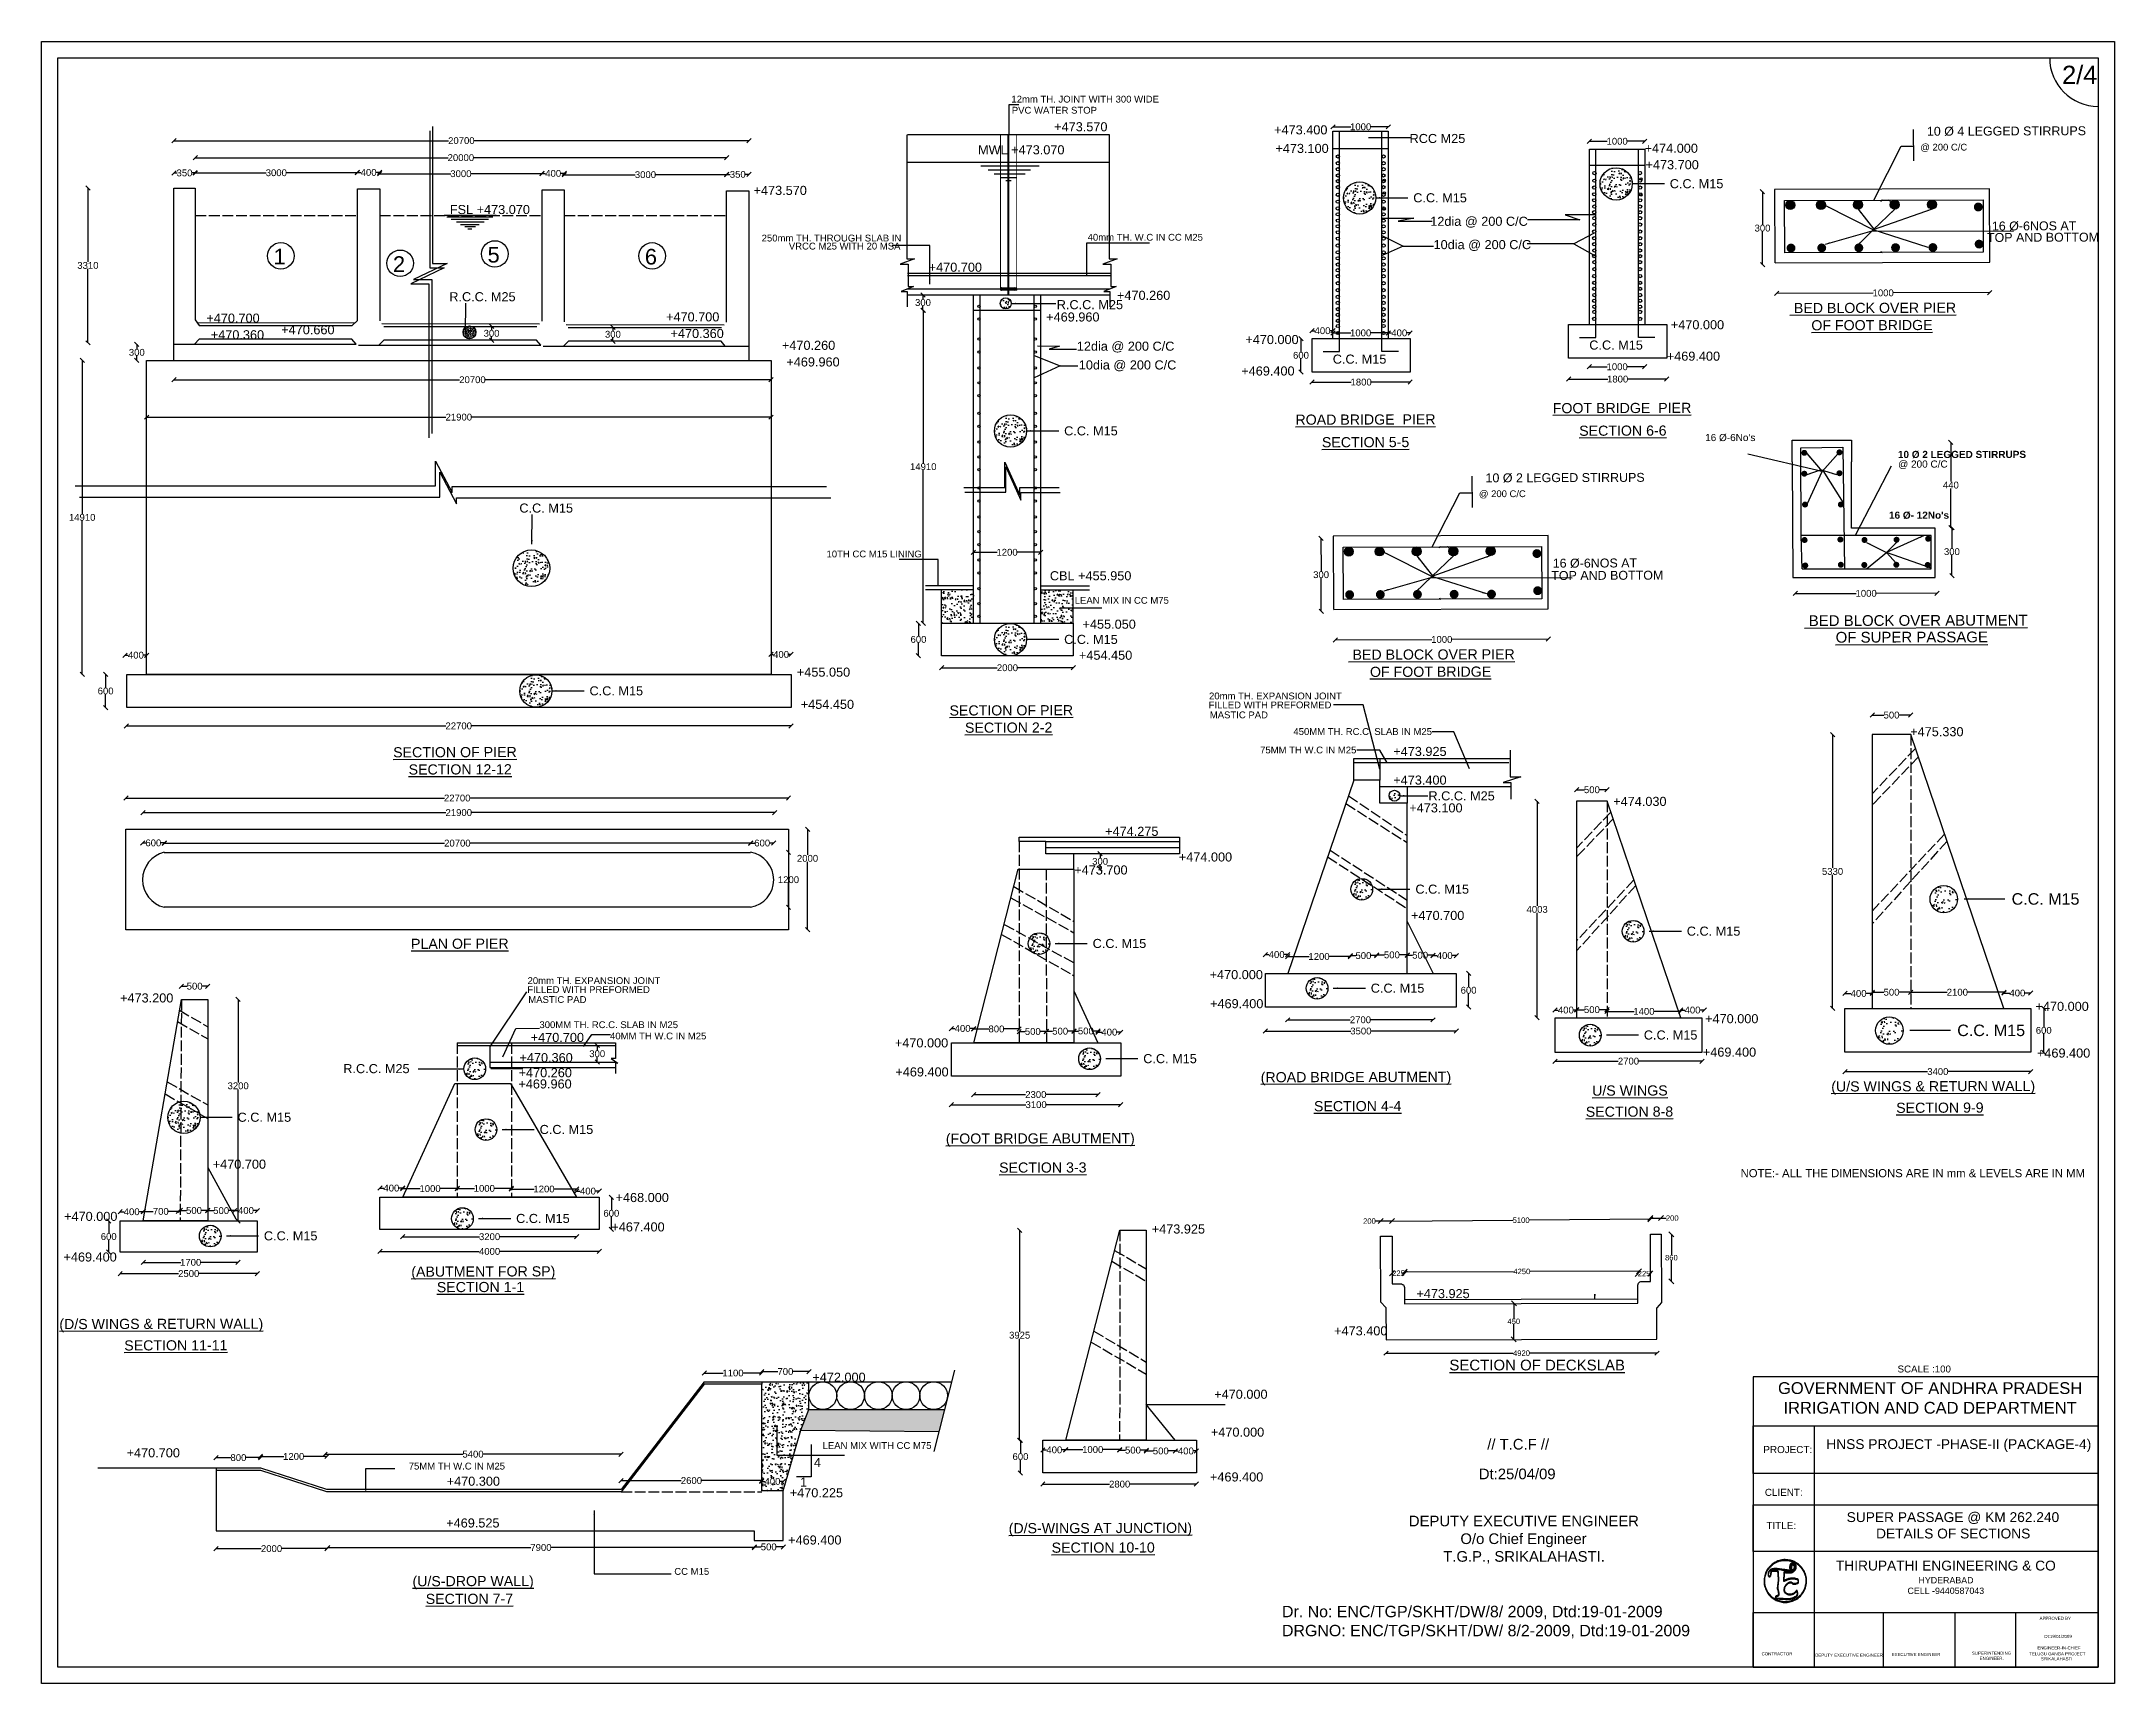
# Model space of a CAD drawing. Header units: millimetres. Extents: x 5124 to 6568637, y 2311 to 91879094.
# Drawn here: x 3425343 to 3470971, y 45930974 to 45967114 of the extents above; entities that cross this region are included whole.
import ezdxf

# ---------------------------------------------------------------- set-up
doc = ezdxf.new("R2010")
doc.units = ezdxf.units.MM
doc.header["$MEASUREMENT"] = 0
doc.linetypes.add('ACAD_ISO02W100', pattern=[15, 12, -3])
for name, color, linetype in [('DIMENSION', 7, 'Continuous'), ('DRAWING', 7, 'Continuous'), ('TEXT', 7, 'Continuous')]:
    doc.layers.add(name, color=color, linetype=linetype)
doc.styles.get("Standard").update_dxf_attribs({"font": 'arial.ttf', "height": 150})
doc.dimstyles.new('ST100', dxfattribs={"dimtxt": 100, "dimasz": 25, "dimexe": 0, "dimexo": 300, "dimgap": 0.09, "dimtad": 0, "dimtih": 1, "dimtoh": 1, "dimdec": 0, "dimzin": 0, "dimdsep": 46, "dimtxsty": 'Standard', "dimcen": 0, "dimse1": 1, "dimse2": 1, "dimadec": 0, "dimazin": 0, "dimtfac": 1, "dimtdec": 0, "dimtofl": 0, "dimtmove": 0, "dimatfit": 3, "dimfxl": 2000, "dimtolj": 1, "dimtzin": 0, "dimarcsym": 0})
doc.dimstyles.get("Standard").update_dxf_attribs({"dimtxt": 200, "dimasz": 110, "dimexe": 0.18, "dimexo": 0.0625, "dimgap": 0.09, "dimtad": 0, "dimtih": 1, "dimtoh": 1, "dimdec": 0, "dimzin": 0, "dimdsep": 46, "dimtxsty": 'Standard', "dimblk": 'OBLIQUE', "dimcen": 0.09, "dimse1": 1, "dimse2": 1, "dimadec": 0, "dimazin": 0, "dimtfac": 1, "dimtdec": 0, "dimtofl": 0, "dimtmove": 0, "dimatfit": 3, "dimfxl": 1, "dimtolj": 1, "dimtzin": 0, "dimarcsym": 0})
pattern_1 = [(50, (0, 0), (286.904073, -25.100854), [30, -330]), (355, (0, 0), (-55.5005334, 300.8768535), [24, -264]), (100.4514, (23.9, -2.1), (231.4037527, 275.7758168), [25.496076, -280.4568448]), (46.1842, (0, 80), (426.8964195, -66.2076057), [45, -495]), (96.6356, (35.57, 74.5), (373.8650822, 389.6471484), [38.244115, -420.6852]), (351.1842, (0, 80), (373.864778, 389.6474404), [36, -396]), (21, (40, 60), (238.7628208, -161.0475563), [30, -330]), (326, (40, 60), (97.3261328, 290.060018), [24, -264]), (71.4514, (59.9, 46.58), (336.0890514, 129.0121987), [25.496076, -280.4568448]), (37.5, (0, 0), (4.86394213, 133.15754153), [0, -260.8, 0, -268, 0, -265]), (7.5, (0, 0), (105.22781498, 157.76468475), [0, -152.8, 0, -254.8, 0, -101]), (327.5, (-89.2, 0), (213.52897447, -9.0219487), [0, -100, 0, -312, 0, -414]), (317.5, (-129.2, 0), (233.2744677, 40.0419929), [0, -130, 0, -207.2, 0, -294])]

msp = doc.modelspace()

# ---------------------------------------------------------------- texts
at = {"layer": 'DRAWING', "color": 7}
for height, p in [(148.83, (3466639.3, 45964713)), (157.3, (3466147.3, 45957734.4)), (148.83, (3456924.1, 45957084.8))]:
    msp.add_text(' @ 200 C/C', height=height, rotation=0.01749, dxfattribs=at).set_placement(p)
at = {"layer": 'DRAWING', "char_height": 196.162, "width": 0.000000000289, "attachment_point": 1, "rotation": 0.1975}
for s, insert in [('10 Ø 4 LEGGED STIRRUPS', (3466841.6, 45965234.9)), ('TOP AND BOTTOM', (3468163.3, 45962897.9)), ('16 Ø-6NOS AT  ', (3468271.6, 45963149.8)), ('10 Ø 2 LEGGED STIRRUPS', (3457126.5, 45957606.7)), ('16 Ø-6NOS AT  ', (3458605.4, 45955729.3)), ('TOP AND BOTTOM', (3458573.4, 45955457.3))]:
    msp.add_mtext(s, dxfattribs=dict(at, insert=insert))
at = {"layer": 'DRAWING', "color": 7, "width": 0.000000000195, "attachment_point": 1, "rotation": 0.01749}
for s, insert, char_height in [("16 Ø-6No's", (3461960.8, 45958475.5), 157.3), ('{\\fArial|b1|i0|c0|p34;10 Ø 2 LEGGED STIRRUPS}', (3466202.9, 45958103.3), 157.299), ("{\\fArial|b1|i0|c0|p34;16 Ø- 12No's}", (3466007.2, 45956766.1), 157.299)]:
    msp.add_mtext(s, dxfattribs=dict(at, insert=insert, char_height=char_height))
at = {"layer": 'TEXT'}
for s, height, p in [('2/4', 400, (3469816.6, 45966179.4)), ('12mm TH. JOINT WITH 300 WIDE ', 150, (3446691.1, 45965769)), ('PVC WATER STOP', 150, (3446700.4, 45965525)), ('+473.570', 200, (3447632.8, 45965136.5)), ('+473.400', 200, (3452473.9, 45965068.5)), ('MWL +473.070', 200, (3445957.2, 45964629.5)), ('+473.100', 200, (3452501.9, 45964659.8)), ('RCC M25', 200, (3455455.6, 45964878.3)), ('+474.000', 200, (3460628.2, 45964663.8)), ('+473.700', 200, (3460648.6, 45964301.3)), ('+473.570', 200, (3441016, 45963736.2)), (' C.C. M15  ', 200, (3455458.8, 45963573.4)), (' C.C. M15  ', 200, (3461104.8, 45963883.2)), ('FSL +473.070', 200, (3434331, 45963315)), ('250mm TH. THROUGH SLAB IN ', 150, (3441194.2, 45962711.6)), ('40mm TH. W.C IN CC M25', 150, (3448368.8, 45962729.2)), ('12dia @ 200 C/C', 200, (3455910.2, 45963056)), ('1', 344.4, (3430449.1, 45962206.1)), ('2', 344.4, (3433078.7, 45962041.7)), ('5', 344.4, (3435161.3, 45962247.2)), ('6', 344.4, (3438623.5, 45962204.4)), ('VRCC M25 WITH 20 MSA', 150, (3441792.3, 45962534.5)), ('10dia @ 200 C/C', 200, (3455983.2, 45962542.8)), ('+470.700', 200, (3444871.1, 45962045.3)), ('R.C.C. M25  ', 200, (3434318.9, 45961395.8)), ('+470.260', 200, (3449015.5, 45961427.3)), ('+470.700', 200, (3428972.5, 45960924.5)), ('+470.700', 200, (3439090.5, 45960952.6)), ('+469.960', 200, (3447457.4, 45960950.2)), (' R.C.C. M25  ', 200, (3447612.3, 45961221.1)), ('+470.360', 200, (3429070, 45960558.5)), ('+470.660', 200, (3430620.4, 45960669.2)), ('+470.360', 200, (3439188, 45960586.6)), ('+470.260', 200, (3441640.7, 45960326.5)), ('+470.000', 200, (3451840.5, 45960453.5)), (' C.C. M15  ', 200, (3459332.8, 45960332.3)), ('+470.000', 200, (3461205.5, 45960779.4)), ('+469.960', 200, (3441738.2, 45959960.6)), ('12dia @ 200 C/C', 200, (3448131.4, 45960307.3)), ('10dia @ 200 C/C', 200, (3448174.9, 45959894.5)), (' C.C. M15  ', 200, (3453686.8, 45960022.4)), ('+469.400', 200, (3461115.8, 45960087.4)), ('+469.400', 200, (3451750.9, 45959761.5)), (' C.C. M15  ', 200, (3447774.4, 45958443.6)), (' C.C. M15  ', 200, (3435784.6, 45956744.7)), ('10TH CC M15 LINING', 150, (3442621.9, 45955758.9)), ('CBL +455.950', 200, (3447537.9, 45955254.6)), ('LEAN MIX IN CC M75', 150, (3448084.9, 45954738.4)), ('+455.050', 200, (3448256.8, 45954188.9)), (' C.C. M15  ', 200, (3447774.4, 45953854)), ('+454.450', 200, (3448178.2, 45953506)), ('+455.050', 200, (3441969.5, 45953133.8)), (' C.C. M15  ', 200, (3437327.3, 45952721.8)), ('20mm TH. EXPANSION JOINT ', 150, (3451041.5, 45952634.1)), ('+454.450', 200, (3442055, 45952424.5)), ('FILLED WITH PREFORMED', 150, (3451033.9, 45952436.8)), ('MASTIC PAD', 150, (3451057.6, 45952217.8)), ('450MM TH. RC.C. SLAB IN M25', 150, (3452897.9, 45951850.7)), ('+475.330', 200, (3466474.4, 45951822.2)), ('75MM TH W.C IN M25', 150, (3452165.1, 45951445.1)), ('+473.925', 200, (3455096.6, 45951388.4)), ('+473.400', 200, (3455096.5, 45950757.7)), (' R.C.C. M25  ', 200, (3455793, 45950410.2)), ('+474.030', 200, (3459937.5, 45950288.8)), ('+473.100', 200, (3455448.6, 45950146.1)), ('+474.275', 200, (3448754.6, 45949629.6)), ('+474.000', 200, (3450376.4, 45949065.4)), ('+473.700', 200, (3448075.1, 45948779.2)), (' C.C. M15  ', 200, (3455505.9, 45948357.3)), (' C.C. M15  ', 253.064, (3468607.9, 45948114.9)), ('+470.700', 200, (3455487.2, 45947779.2)), (' C.C. M15  ', 200, (3448401.9, 45947162)), (' C.C. M15  ', 200, (3461479.1, 45947432.9)), ('20mm TH. EXPANSION JOINT ', 150, (3436041.8, 45946369.4)), ('+470.000', 200, (3451054.1, 45946476.2)), ('+473.200', 200, (3427072.5, 45945963.2)), ('FILLED WITH PREFORMED', 150, (3436034.2, 45946172)), ('MASTIC PAD', 150, (3436057.8, 45945953)), ('+469.400', 200, (3451064.1, 45945837)), (' C.C. M15  ', 200, (3454523.3, 45946178.1)), ('+470.000', 200, (3469232, 45945777.5)), ('300MM TH. RC.C. SLAB IN M25', 150, (3436303.1, 45945398.9)), ('+470.000', 200, (3461960, 45945506.1)), (' C.C. M15  ', 253.064, (3467411.2, 45945223)), ('+470.700', 200, (3436110.8, 45945093.9)), ('40MM TH W.C IN M25', 150, (3437857.5, 45945150.2)), ('+470.000', 200, (3444127.2, 45944974.2)), (' C.C. M15  ', 200, (3460533.4, 45945147.3)), (' R.C.C. M25  ', 200, (3431908.2, 45944407.3)), ('+470.360', 200, (3435863.4, 45944648.9)), (' C.C. M15  ', 200, (3449515.4, 45944626.8)), ('+469.400', 200, (3461910.4, 45944770.6)), ('+469.400', 200, (3469263.6, 45944750.3)), ('+469.960', 200, (3435840, 45944070.7)), ('+470.260', 200, (3435844.7, 45944317.8)), ('+469.400', 200, (3444137.2, 45944335.1)), (' C.C. M15  ', 200, (3429581.3, 45943337.4)), (' C.C. M15  ', 200, (3436230, 45943068)), ('+470.700', 200, (3429112.1, 45942304.3)), ('NOTE:- ALL THE DIMENSIONS ARE IN mm & LEVELS ARE IN MM', 178.233, (3462740.7, 45942117.1)), ('+468.000', 200, (3437978.6, 45941570.4)), ('+470.000', 200, (3425840.9, 45941155.4)), (' C.C. M15  ', 200, (3430160.4, 45940726.9)), (' C.C. M15  ', 200, (3435712, 45941109.8)), ('+467.400', 200, (3437886.1, 45940923.9)), ('+473.925', 200, (3449779.6, 45940877.3)), ('+469.400', 200, (3425827.2, 45940261.6)), ('+473.925', 200, (3455605.2, 45939455.4)), ('+473.400', 200, (3453794.4, 45938636.3)), ('+472.000', 200, (3442309.9, 45937615.2)), ('%%USECTION OF DECKSLAB', 236, (3456330.5, 45937865.3)), ('SCALE :100', 152.79, (3466196.1, 45937820)), ('+470.000', 200, (3451155.9, 45937240.5)), ('+470.000', 200, (3451082.5, 45936406.8)), ('// T.C.F //', 233.833, (3457165, 45936124.3)), ('+470.700', 200, (3427216.9, 45935952.6)), ('4', 200, (3442343.8, 45935736.1)), ('LEAN MIX WITH CC M75', 150, (3442534.8, 45936136.7)), ('75MM TH W.C IN M25', 150, (3433426.4, 45935684.4)), ('+470.300', 200, (3434261.7, 45935326.9)), ('1', 200, (3442039.5, 45935307.4)), ('+469.400', 200, (3451062.4, 45935420.6)), ('Dt:25/04/09', 233.833, (3456979.8, 45935469.8)), ('+470.225', 200, (3441812.7, 45935072.8)), ('+469.525', 200, (3434251.9, 45934408)), ('+469.400', 200, (3441777.9, 45934033.2)), ('CC M15', 150, (3439271.1, 45933366.5)), ('APPROVED BY', 68.739, (3469322.1, 45932374.7)), ('Dt:19/01/2009', 68.739, (3469426.9, 45931976.2)), ('CONTRACTOR', 68.74, (3463202.8, 45931595)), ('TELUGU GANGA PROJECT', 68.739, (3469093.6, 45931594)), ('SRIKALAHASTI', 68.739, (3469354.4, 45931483.8))]:
    msp.add_text(s, height=height, dxfattribs=at).set_placement(p)
for s, height, p in [('%%U BED BLOCK OVER PIER', 223.247, (3463827.9, 45961134.4)), ('%%UOF FOOT BRIDGE', 223.247, (3464298.6, 45960755.6)), ('%%UFOOT BRIDGE  PIER', 223.247, (3458606.7, 45958931.2)), ('%%UROAD BRIDGE  PIER', 223.247, (3452943.4, 45958677.9)), ('%%USECTION 5-5', 223.247, (3453525.2, 45958181.1)), ('%%USECTION 6-6', 223.247, (3459188.5, 45958434.4)), ('%%U BED BLOCK OVER ABUTMENT', 235.949, (3464149.6, 45954247.7)), ('%%U BED BLOCK OVER PIER', 223.247, (3454112.8, 45953506.2)), ('%%UOF SUPER PASSAGE', 235.949, (3464833.2, 45953882.4)), ('%%UOF FOOT BRIDGE', 223.247, (3454583.5, 45953127.4)), ('%%USECTION OF PIER', 223.247, (3445328.9, 45952278.2)), ('%%USECTION 2-2', 223.247, (3445669.8, 45951899.4)), ('%%USECTION OF PIER', 223.247, (3433083.7, 45951357.7)), ('%%USECTION 12-12', 223.247, (3433424.6, 45950978.9)), ('%%UPLAN OF PIER', 223.247, (3433476.5, 45947142.2)), ('%%U(ROAD BRIDGE ABUTMENT)', 223.247, (3452178.4, 45944206.2)), ('%%UU/S WINGS', 223.247, (3459473.2, 45943911.8)), ('%%U(U/S WINGS & RETURN WALL)', 223.247, (3464736.8, 45944003.6)), ('%%USECTION 4-4', 223.247, (3453351.1, 45943568.3)), ('%%USECTION 8-8', 223.247, (3459333.5, 45943446.6)), ('%%USECTION 9-9', 223.247, (3466165.7, 45943533.5)), ('%%U(FOOT BRIDGE ABUTMENT)', 223.247, (3445248.5, 45942855)), ('%%USECTION 3-3', 223.247, (3446421.2, 45942217.1)), ('%%U(ABUTMENT FOR SP)', 223.247, (3433483.4, 45939927.3)), ('%%USECTION 1-1', 223.247, (3434044.3, 45939586.7)), ('%%U(D/S WINGS & RETURN WALL)', 223.247, (3425736.4, 45938773.5)), ('%%USECTION 11-11', 223.247, (3427165.3, 45938303.4)), ('%%U(D/S-WINGS AT JUNCTION)', 223.247, (3446631.4, 45934280.1)), ('%%USECTION 10-10', 223.247, (3447576.6, 45933852.7)), ('%%U(U/S-DROP WALL)', 223.247, (3433509.4, 45933114.3)), ('%%USECTION 7-7', 223.247, (3433800.8, 45932724.7))]:
    msp.add_text(s, height=height, rotation=0.1412, dxfattribs=at).set_placement(p)
at = {"layer": 'TEXT', "color": 7, "width": 7410.574, "attachment_point": 5}
for s, insert, char_height in [('GOVERNMENT OF ANDHRA PRADESH\\PIRRIGATION AND CAD DEPARTMENT', (3466912, 45937257.8), 259.849), ('HNSS PROJECT -PHASE-II (PACKAGE-4)', (3467543.5, 45936210.1), 216.541)]:
    msp.add_mtext(s, dxfattribs=dict(at, insert=insert, char_height=char_height))
at = {"layer": 'TEXT', "attachment_point": 1}
for s, insert, char_height, width in [('PROJECT:', (3463241.9, 45936201.3), 155.57, 1451.525), ('CLIENT:', (3463274.9, 45935259.8), 155.57, 1451.525), ('\\pi1491;DEPUTY EXECUTIVE ENGINEER\\P\\pi2625;O/o Chief Engineer\\P\\pi2247.6;T.G.P., SRIKALAHASTI. ', (3453948.8, 45934667.9), 233.833, 8016.963), ('TITLE:', (3463310.7, 45934530.7), 155.57, 843.598), ('\\pi1035.7;SUPER PASSAGE @ KM 262.240\\P\\pi1682.9;DETAILS OF SECTIONS', (3464039.9, 45934744.6), 216.541, 6722.025), ('\\pi951.07;THIRUPATHI ENGINEERING & CO\\P\\pi2768.7;{\\H0.64302x;HYDERABAD\\P\\pi2526.7;CELL -9440587043}', (3463887.9, 45933678), 216.541, 6722.025), ('Dr. No: ENC/TGP/SKHT/DW/8/ 2009, Dtd:19-01-2009\\PDRGNO: ENC/TGP/SKHT/DW/ 8/2-2009, Dtd:19-01-2009', (3452646.6, 45932683.8), 250.979, 10962.164), ('ENGINEER-IN-CHIEF  ', (3469275.2, 45931791.8), 68.739, 1210.834), ('DEPUTY EXECUTIVE ENGINEER  ', (3464383.9, 45931633.2), 68.739, 1930.589), ('  EXECUTIVE ENGINEER  ', (3466014, 45931648.1), 68.739, 1930.589), ('\\pi181.07;SUPERINTENDING \\P\\pi349.26;ENGINEER.', (3467654.9, 45931677.1), 68.739, 1210.834)]:
    msp.add_mtext(s, dxfattribs=dict(at, insert=insert, char_height=char_height, width=width))

# ---------------------------------------------------------------- blocks, each defined once
blk = doc.blocks.new('_Oblique')
at = {"color": 0, "linetype": 'ByBlock', "lineweight": -2}
blk.add_line((-0.5, -0.5), (0.5, 0.5), dxfattribs=at)
blk = doc.blocks.new('*D42')
at = {"layer": 'Defpoints', "color": 0}
for p in [(3453820, 45953913), (3458507, 45953976), (3458507, 45953960)]:
    blk.add_point(p, dxfattribs=at)
at = {"layer": 'DIMENSION', "color": 0, "lineweight": -2}
for p, q in [((3453820, 45953944), (3455947, 45953951)), ((3458507, 45953960), (3456380, 45953953))]:
    blk.add_line(p, q, dxfattribs=at)
at = {"layer": 'DIMENSION', "color": 0, "lineweight": -2, "xscale": 95, "yscale": 95, "zscale": 95}
for p, rotation in [((3453820, 45953944), 180.197503889948), ((3458507, 45953960), 0.1975038899479644)]:
    blk.add_blockref('_Oblique', p, dxfattribs=dict(at, rotation=rotation))
at = {"layer": 'DIMENSION', "color": 0, "insert": (3456164, 45953952), "char_height": 150, "attachment_point": 5}
blk.add_mtext('\\A1;1000', dxfattribs=at)
blk = doc.blocks.new('*D43')
at = {"layer": 'Defpoints', "color": 0}
for p in [(3453505, 45956181), (3453528, 45956181), (3453564, 45954573)]:
    blk.add_point(p, dxfattribs=at)
at = {"layer": 'DIMENSION', "color": 0, "lineweight": -2}
for p, q in [((3453505, 45956181), (3453507, 45955453)), ((3453510, 45954573), (3453508, 45955300))]:
    blk.add_line(p, q, dxfattribs=at)
at = {"layer": 'DIMENSION', "color": 0, "lineweight": -2, "xscale": 95, "yscale": 95, "zscale": 95}
for p, rotation in [((3453505, 45956181), 90.19750381836604), ((3453510, 45954573), 270.197503818366)]:
    blk.add_blockref('_Oblique', p, dxfattribs=dict(at, rotation=rotation))
at = {"layer": 'DIMENSION', "color": 0, "insert": (3453508, 45955377), "char_height": 150, "attachment_point": 5}
blk.add_mtext('\\A1;300', dxfattribs=at)
blk = doc.blocks.new('*D44')
at = {"layer": 'Defpoints', "color": 0}
for p in [(3463943, 45954992), (3467065, 45955011), (3467065, 45954968)]:
    blk.add_point(p, dxfattribs=at)
at = {"layer": 'DIMENSION', "color": 0, "lineweight": -2}
for p, q in [((3463943, 45954967), (3465287, 45954967)), ((3467065, 45954968), (3465721, 45954967))]:
    blk.add_line(p, q, dxfattribs=at)
at = {"layer": 'DIMENSION', "color": 0, "lineweight": -2, "xscale": 95, "yscale": 95, "zscale": 95}
for p, rotation in [((3463943, 45954967), 180.017491328181), ((3467065, 45954968), 0.01749132818101991)]:
    blk.add_blockref('_Oblique', p, dxfattribs=dict(at, rotation=rotation))
at = {"layer": 'DIMENSION', "color": 0, "insert": (3465504, 45954967), "char_height": 150, "attachment_point": 5}
blk.add_mtext('\\A1;1000', dxfattribs=at)
blk = doc.blocks.new('*D45')
at = {"layer": 'Defpoints', "color": 0}
for p in [(3467355, 45956410), (3467392, 45956410), (3467374, 45955358)]:
    blk.add_point(p, dxfattribs=at)
at = {"layer": 'DIMENSION', "color": 0, "lineweight": -2}
for p, q in [((3467392, 45956410), (3467392, 45955961)), ((3467392, 45955358), (3467392, 45955807))]:
    blk.add_line(p, q, dxfattribs=at)
at = {"layer": 'DIMENSION', "color": 0, "lineweight": -2, "xscale": 95, "yscale": 95, "zscale": 95}
for p, rotation in [((3467392, 45956410), 90.01749123487936), ((3467392, 45955358), 270.0174912348793)]:
    blk.add_blockref('_Oblique', p, dxfattribs=dict(at, rotation=rotation))
at = {"layer": 'DIMENSION', "color": 0, "insert": (3467392, 45955884), "char_height": 150, "attachment_point": 5}
blk.add_mtext('\\A1;300', dxfattribs=at)
blk = doc.blocks.new('*D46')
at = {"layer": 'Defpoints', "color": 0}
for p in [(3467345, 45958288), (3467368, 45958288), (3467392, 45956411)]:
    blk.add_point(p, dxfattribs=at)
at = {"layer": 'DIMENSION', "color": 0, "lineweight": -2}
for p, q in [((3467368, 45958288), (3467369, 45957426)), ((3467369, 45956411), (3467369, 45957273))]:
    blk.add_line(p, q, dxfattribs=at)
at = {"layer": 'DIMENSION', "color": 0, "lineweight": -2, "xscale": 95, "yscale": 95, "zscale": 95}
for p, rotation in [((3467368, 45958288), 90.01749123487936), ((3467369, 45956411), 270.0174912348793)]:
    blk.add_blockref('_Oblique', p, dxfattribs=dict(at, rotation=rotation))
at = {"layer": 'DIMENSION', "color": 0, "insert": (3467369, 45957349), "char_height": 150, "attachment_point": 5}
blk.add_mtext('\\A1;440', dxfattribs=at)
blk = doc.blocks.new('*D47')
at = {"layer": 'Defpoints', "color": 0}
for p in [(3463536, 45961541), (3468222, 45961604), (3468222, 45961588)]:
    blk.add_point(p, dxfattribs=at)
at = {"layer": 'DIMENSION', "color": 0, "lineweight": -2}
for p, q in [((3463535, 45961572), (3465662, 45961579)), ((3468222, 45961588), (3466096, 45961581))]:
    blk.add_line(p, q, dxfattribs=at)
at = {"layer": 'DIMENSION', "color": 0, "lineweight": -2, "xscale": 95, "yscale": 95, "zscale": 95}
for p, rotation in [((3463535, 45961572), 180.1975038899447), ((3468222, 45961588), 0.197503889944682)]:
    blk.add_blockref('_Oblique', p, dxfattribs=dict(at, rotation=rotation))
at = {"layer": 'DIMENSION', "color": 0, "insert": (3465879, 45961580), "char_height": 150, "attachment_point": 5}
blk.add_mtext('\\A1;1000', dxfattribs=at)
blk = doc.blocks.new('*D48')
at = {"layer": 'Defpoints', "color": 0}
for p in [(3463220, 45963809), (3463243, 45963809), (3463279, 45962201)]:
    blk.add_point(p, dxfattribs=at)
at = {"layer": 'DIMENSION', "color": 0, "lineweight": -2}
for p, q in [((3463220, 45963809), (3463223, 45963082)), ((3463226, 45962201), (3463223, 45962928))]:
    blk.add_line(p, q, dxfattribs=at)
at = {"layer": 'DIMENSION', "color": 0, "lineweight": -2, "xscale": 95, "yscale": 95, "zscale": 95}
for p, rotation in [((3463220, 45963809), 90.19750381839687), ((3463226, 45962201), 270.1975038183969)]:
    blk.add_blockref('_Oblique', p, dxfattribs=dict(at, rotation=rotation))
at = {"layer": 'DIMENSION', "color": 0, "insert": (3463223, 45963005), "char_height": 150, "attachment_point": 5}
blk.add_mtext('\\A1;300', dxfattribs=at)
blk = doc.blocks.new('*D50')
at = {"layer": 'Defpoints', "color": 0}
for p in [(3457751, 45939340), (3457783, 45939340), (3457778, 45938547)]:
    blk.add_point(p, dxfattribs=at)
at = {"layer": 'DIMENSION', "color": 0, "lineweight": -2}
for p, q in [((3457751, 45939340), (3457749, 45939005)), ((3457747, 45938547), (3457749, 45938882))]:
    blk.add_line(p, q, dxfattribs=at)
at = {"layer": 'DIMENSION', "color": 0, "lineweight": -2, "xscale": 110, "yscale": 110, "zscale": 110}
for p, rotation in [((3457751, 45939340), 89.66659761890938), ((3457747, 45938547), 269.6665976189094)]:
    blk.add_blockref('_Oblique', p, dxfattribs=dict(at, rotation=rotation))
at = {"layer": 'DIMENSION', "color": 0, "insert": (3457749, 45938944), "char_height": 120, "attachment_point": 5}
blk.add_mtext('\\A1;450', dxfattribs=at)
blk = doc.blocks.new('*D51')
at = {"layer": 'Defpoints', "color": 0}
for p in [(3455349, 45940004), (3455071, 45939901), (3455349, 45939902)]:
    blk.add_point(p, dxfattribs=at)
at = {"layer": 'DIMENSION', "color": 0, "lineweight": -2}
for p, q in [((3455071, 45940004), (3455076, 45940004)), ((3455349, 45940004), (3455344, 45940004))]:
    blk.add_line(p, q, dxfattribs=at)
at = {"layer": 'DIMENSION', "color": 0, "lineweight": -2, "xscale": 110, "yscale": 110, "zscale": 110}
for p, rotation in [((3455071, 45940004), 180.133671733971), ((3455349, 45940004), 0.133671733971048)]:
    blk.add_blockref('_Oblique', p, dxfattribs=dict(at, rotation=rotation))
at = {"layer": 'DIMENSION', "color": 0, "insert": (3455210, 45940004), "char_height": 120, "attachment_point": 5}
blk.add_mtext('\\A1;225', dxfattribs=at)
blk = doc.blocks.new('*D49')
at = {"layer": 'Defpoints', "color": 0}
for p in [(3460503, 45940049), (3455349, 45939902), (3460504, 45939914)]:
    blk.add_point(p, dxfattribs=at)
at = {"layer": 'DIMENSION', "color": 0, "lineweight": -2}
for p, q in [((3455349, 45940037), (3457745, 45940042)), ((3460503, 45940049), (3458108, 45940043))]:
    blk.add_line(p, q, dxfattribs=at)
at = {"layer": 'DIMENSION', "color": 0, "lineweight": -2, "xscale": 110, "yscale": 110, "zscale": 110}
for p, rotation in [((3455349, 45940037), 180.1336717329902), ((3460503, 45940049), 0.1336717329901776)]:
    blk.add_blockref('_Oblique', p, dxfattribs=dict(at, rotation=rotation))
at = {"layer": 'DIMENSION', "color": 0, "insert": (3457926, 45940043), "char_height": 120, "attachment_point": 5}
blk.add_mtext('\\A1;4250', dxfattribs=at)
blk = doc.blocks.new('*D52')
at = {"layer": 'Defpoints', "color": 0}
for p in [(3460757, 45939999), (3460478, 45939961), (3460758, 45939970)]:
    blk.add_point(p, dxfattribs=at)
at = {"layer": 'DIMENSION', "color": 0, "lineweight": -2}
for p, q in [((3460757, 45939999), (3460751, 45939999)), ((3460477, 45939991), (3460483, 45939991))]:
    blk.add_line(p, q, dxfattribs=at)
at = {"layer": 'DIMENSION', "color": 0, "lineweight": -2, "xscale": 110, "yscale": 110, "zscale": 110}
for p, rotation in [((3460477, 45939991), 181.7355058501107), ((3460757, 45939999), 1.735505850110658)]:
    blk.add_blockref('_Oblique', p, dxfattribs=dict(at, rotation=rotation))
at = {"layer": 'DIMENSION', "color": 0, "insert": (3460617, 45939995), "char_height": 120, "attachment_point": 5}
blk.add_mtext('\\A1;225', dxfattribs=at)
blk = doc.blocks.new('*D53')
at = {"layer": 'Defpoints', "color": 0}
for p in [(3460993, 45940863), (3460996, 45939828), (3461219, 45939828)]:
    blk.add_point(p, dxfattribs=at)
at = {"layer": 'DIMENSION', "color": 0, "lineweight": -2}
for p, q in [((3461217, 45940863), (3461218, 45940407)), ((3461219, 45939828), (3461218, 45940284))]:
    blk.add_line(p, q, dxfattribs=at)
at = {"layer": 'DIMENSION', "color": 0, "lineweight": -2, "xscale": 110, "yscale": 110, "zscale": 110}
for p, rotation in [((3461217, 45940863), 90.13367173305886), ((3461219, 45939828), 270.1336717330589)]:
    blk.add_blockref('_Oblique', p, dxfattribs=dict(at, rotation=rotation))
at = {"layer": 'DIMENSION', "color": 0, "insert": (3461218, 45940346), "char_height": 120, "attachment_point": 5}
blk.add_mtext('\\A1;860', dxfattribs=at)
blk = doc.blocks.new('*D54')
at = {"layer": 'Defpoints', "color": 0}
for p in [(3454816, 45941151), (3454816, 45940820), (3455069, 45940821)]:
    blk.add_point(p, dxfattribs=at)
at = {"layer": 'DIMENSION', "color": 0, "lineweight": -2}
for p, q in [((3454816, 45941151), (3454706, 45941151)), ((3455068, 45941152), (3454816, 45941151))]:
    blk.add_line(p, q, dxfattribs=at)
at = {"layer": 'DIMENSION', "color": 0, "lineweight": -2, "xscale": 110, "yscale": 110, "zscale": 110}
for p, rotation in [((3454816, 45941151), 180.1336717313008), ((3455068, 45941152), 0.1336717313007352)]:
    blk.add_blockref('_Oblique', p, dxfattribs=dict(at, rotation=rotation))
at = {"layer": 'DIMENSION', "color": 0, "insert": (3454572, 45941151), "char_height": 120, "attachment_point": 5}
blk.add_mtext('\\A1;200', dxfattribs=at)
blk = doc.blocks.new('*D55')
at = {"layer": 'Defpoints', "color": 0}
for p in [(3460753, 45941192), (3455069, 45940821), (3460756, 45940862)]:
    blk.add_point(p, dxfattribs=at)
at = {"layer": 'DIMENSION', "color": 0, "lineweight": -2}
for p, q in [((3455067, 45941151), (3457731, 45941170)), ((3460753, 45941192), (3458089, 45941173))]:
    blk.add_line(p, q, dxfattribs=at)
at = {"layer": 'DIMENSION', "color": 0, "lineweight": -2, "xscale": 110, "yscale": 110, "zscale": 110}
for p, rotation in [((3455067, 45941151), 180.4183485588785), ((3460753, 45941192), 0.4183485588785513)]:
    blk.add_blockref('_Oblique', p, dxfattribs=dict(at, rotation=rotation))
at = {"layer": 'DIMENSION', "color": 0, "insert": (3457910, 45941171), "char_height": 120, "attachment_point": 5}
blk.add_mtext('\\A1;5100', dxfattribs=at)
blk = doc.blocks.new('*D56')
at = {"layer": 'Defpoints', "color": 0}
for p in [(3460992, 45941217), (3460756, 45940862), (3460993, 45940863)]:
    blk.add_point(p, dxfattribs=at)
at = {"layer": 'DIMENSION', "color": 0, "lineweight": -2}
for p, q in [((3460755, 45941217), (3460992, 45941217)), ((3460992, 45941217), (3461102, 45941218))]:
    blk.add_line(p, q, dxfattribs=at)
at = {"layer": 'DIMENSION', "color": 0, "lineweight": -2, "xscale": 110, "yscale": 110, "zscale": 110}
for p, rotation in [((3460755, 45941217), 180.133671733513), ((3460992, 45941217), 0.1336717335129972)]:
    blk.add_blockref('_Oblique', p, dxfattribs=dict(at, rotation=rotation))
at = {"layer": 'DIMENSION', "color": 0, "insert": (3461236, 45941218), "char_height": 120, "attachment_point": 5}
blk.add_mtext('\\A1;200', dxfattribs=at)
blk = doc.blocks.new('*D57')
at = {"layer": 'Defpoints', "color": 0}
for p in [(3454937, 45938541), (3460898, 45938555), (3460898, 45938245)]:
    blk.add_point(p, dxfattribs=at)
at = {"layer": 'DRAWING', "color": 0, "lineweight": -2}
for p, q in [((3454937, 45938245), (3457736, 45938245)), ((3460898, 45938245), (3458099, 45938245))]:
    blk.add_line(p, q, dxfattribs=at)
at = {"layer": 'DRAWING', "color": 0, "lineweight": -2, "xscale": 95, "yscale": 95, "zscale": 95, "rotation": 180}
blk.add_blockref('_Oblique', (3454937, 45938245), dxfattribs=at)
at = {"layer": 'DRAWING', "color": 0, "lineweight": -2, "xscale": 95, "yscale": 95, "zscale": 95}
blk.add_blockref('_Oblique', (3460898, 45938245), dxfattribs=at)
at = {"layer": 'DRAWING', "color": 0, "insert": (3457918, 45938245), "char_height": 120, "attachment_point": 5}
blk.add_mtext('\\A1;4920', dxfattribs=at)
blk = doc.blocks.new('*D58')
at = {"layer": 'Defpoints', "color": 0}
for p in [(3428726, 45964220), (3428257, 45963888), (3428726, 45963888)]:
    blk.add_point(p, dxfattribs=at)
at = {"layer": 'DIMENSION', "color": 0, "lineweight": -2}
for p, q in [((3428257, 45964220), (3428326, 45964220)), ((3428726, 45964220), (3428657, 45964220))]:
    blk.add_line(p, q, dxfattribs=at)
at = {"layer": 'DIMENSION', "color": 0, "lineweight": -2, "xscale": 95, "yscale": 95, "zscale": 95, "rotation": 180}
blk.add_blockref('_Oblique', (3428257, 45964220), dxfattribs=at)
at = {"layer": 'DIMENSION', "color": 0, "lineweight": -2, "xscale": 95, "yscale": 95, "zscale": 95}
blk.add_blockref('_Oblique', (3428726, 45964220), dxfattribs=at)
at = {"layer": 'DIMENSION', "color": 0, "insert": (3428491, 45964220), "char_height": 150, "attachment_point": 5}
blk.add_mtext('\\A1;350', dxfattribs=at)
blk = doc.blocks.new('*D59')
at = {"layer": 'Defpoints', "color": 0}
for p in [(3432298, 45964223.47248), (3428725.5, 45963888), (3432298, 45963888)]:
    blk.add_point(p, dxfattribs=at)
at = {"layer": 'DIMENSION', "color": 0, "lineweight": -2}
for p, q in [((3428725.5, 45964223.47248), (3430287.99015, 45964223.47248)), ((3432298, 45964223.47248), (3430735.50985, 45964223.47248))]:
    blk.add_line(p, q, dxfattribs=at)
at = {"layer": 'DIMENSION', "color": 0, "lineweight": -2, "xscale": 95, "yscale": 95, "zscale": 95, "rotation": 180}
blk.add_blockref('_Oblique', (3428725.5, 45964223.47248), dxfattribs=at)
at = {"layer": 'DIMENSION', "color": 0, "lineweight": -2, "xscale": 95, "yscale": 95, "zscale": 95}
blk.add_blockref('_Oblique', (3432298, 45964223.47248), dxfattribs=at)
at = {"layer": 'DIMENSION', "color": 0, "insert": (3430511.75, 45964223.47248), "char_height": 150, "attachment_point": 5}
blk.add_mtext('\\A1;3000', dxfattribs=at)
blk = doc.blocks.new('*D60')
at = {"layer": 'Defpoints', "color": 0}
for p in [(3432788, 45964230), (3432298, 45963867), (3432788, 45963867)]:
    blk.add_point(p, dxfattribs=at)
at = {"layer": 'DIMENSION', "color": 0, "lineweight": -2}
for p, q in [((3432298, 45964230), (3432374, 45964230)), ((3432788, 45964230), (3432712, 45964230))]:
    blk.add_line(p, q, dxfattribs=at)
at = {"layer": 'DIMENSION', "color": 0, "lineweight": -2, "xscale": 95, "yscale": 95, "zscale": 95, "rotation": 180}
blk.add_blockref('_Oblique', (3432298, 45964230), dxfattribs=at)
at = {"layer": 'DIMENSION', "color": 0, "lineweight": -2, "xscale": 95, "yscale": 95, "zscale": 95}
blk.add_blockref('_Oblique', (3432788, 45964230), dxfattribs=at)
at = {"layer": 'DIMENSION', "color": 0, "insert": (3432543, 45964230), "char_height": 150, "attachment_point": 5}
blk.add_mtext('\\A1;400', dxfattribs=at)
blk = doc.blocks.new('*D61')
at = {"layer": 'Defpoints', "color": 0}
for p in [(3436360.5, 45964202.47248), (3432788, 45963867), (3436360.5, 45963867)]:
    blk.add_point(p, dxfattribs=at)
at = {"layer": 'DIMENSION', "color": 0, "lineweight": -2}
for p, q in [((3432788, 45964202.47248), (3434350.49015, 45964202.47248)), ((3436360.5, 45964202.47248), (3434798.00985, 45964202.47248))]:
    blk.add_line(p, q, dxfattribs=at)
at = {"layer": 'DIMENSION', "color": 0, "lineweight": -2, "xscale": 95, "yscale": 95, "zscale": 95, "rotation": 180}
blk.add_blockref('_Oblique', (3432788, 45964202.47248), dxfattribs=at)
at = {"layer": 'DIMENSION', "color": 0, "lineweight": -2, "xscale": 95, "yscale": 95, "zscale": 95}
blk.add_blockref('_Oblique', (3436360.5, 45964202.47248), dxfattribs=at)
at = {"layer": 'DIMENSION', "color": 0, "insert": (3434574.25, 45964202.47248), "char_height": 150, "attachment_point": 5}
blk.add_mtext('\\A1;3000', dxfattribs=at)
blk = doc.blocks.new('*D62')
at = {"layer": 'Defpoints', "color": 0}
for p in [(3436850, 45964209), (3436360, 45963846), (3436850, 45963846)]:
    blk.add_point(p, dxfattribs=at)
at = {"layer": 'DIMENSION', "color": 0, "lineweight": -2}
for p, q in [((3436360, 45964209), (3436437, 45964209)), ((3436850, 45964209), (3436774, 45964209))]:
    blk.add_line(p, q, dxfattribs=at)
at = {"layer": 'DIMENSION', "color": 0, "lineweight": -2, "xscale": 95, "yscale": 95, "zscale": 95, "rotation": 180}
blk.add_blockref('_Oblique', (3436360, 45964209), dxfattribs=at)
at = {"layer": 'DIMENSION', "color": 0, "lineweight": -2, "xscale": 95, "yscale": 95, "zscale": 95}
blk.add_blockref('_Oblique', (3436850, 45964209), dxfattribs=at)
at = {"layer": 'DIMENSION', "color": 0, "insert": (3436606, 45964209), "char_height": 150, "attachment_point": 5}
blk.add_mtext('\\A1;400', dxfattribs=at)
blk = doc.blocks.new('*D63')
at = {"layer": 'Defpoints', "color": 0}
for p in [(3440423, 45964181.47248), (3436850.5, 45963846), (3440423, 45963846)]:
    blk.add_point(p, dxfattribs=at)
at = {"layer": 'DIMENSION', "color": 0, "lineweight": -2}
for p, q in [((3436850.5, 45964181.47248), (3438412.99015, 45964181.47248)), ((3440423, 45964181.47248), (3438860.50985, 45964181.47248))]:
    blk.add_line(p, q, dxfattribs=at)
at = {"layer": 'DIMENSION', "color": 0, "lineweight": -2, "xscale": 95, "yscale": 95, "zscale": 95, "rotation": 180}
blk.add_blockref('_Oblique', (3436850.5, 45964181.47248), dxfattribs=at)
at = {"layer": 'DIMENSION', "color": 0, "lineweight": -2, "xscale": 95, "yscale": 95, "zscale": 95}
blk.add_blockref('_Oblique', (3440423, 45964181.47248), dxfattribs=at)
at = {"layer": 'DIMENSION', "color": 0, "insert": (3438636.75, 45964181.47248), "char_height": 150, "attachment_point": 5}
blk.add_mtext('\\A1;3000', dxfattribs=at)
blk = doc.blocks.new('*D64')
at = {"layer": 'Defpoints', "color": 0}
for p in [(3440913, 45964188), (3440423, 45963825), (3440913, 45963825)]:
    blk.add_point(p, dxfattribs=at)
at = {"layer": 'DIMENSION', "color": 0, "lineweight": -2}
for p, q in [((3440423, 45964188), (3440503, 45964188)), ((3440913, 45964188), (3440833, 45964188))]:
    blk.add_line(p, q, dxfattribs=at)
at = {"layer": 'DIMENSION', "color": 0, "lineweight": -2, "xscale": 95, "yscale": 95, "zscale": 95, "rotation": 180}
blk.add_blockref('_Oblique', (3440423, 45964188), dxfattribs=at)
at = {"layer": 'DIMENSION', "color": 0, "lineweight": -2, "xscale": 95, "yscale": 95, "zscale": 95}
blk.add_blockref('_Oblique', (3440913, 45964188), dxfattribs=at)
at = {"layer": 'DIMENSION', "color": 0, "insert": (3440668, 45964188), "char_height": 150, "attachment_point": 5}
blk.add_mtext('\\A1;350', dxfattribs=at)
blk = doc.blocks.new('*D65')
at = {"layer": 'Defpoints', "color": 0}
for p in [(3440423, 45964556), (3428726, 45963888), (3440423, 45963825)]:
    blk.add_point(p, dxfattribs=at)
at = {"layer": 'DIMENSION', "color": 0, "lineweight": -2}
for p, q in [((3428726, 45964556), (3434291, 45964556)), ((3440423, 45964556), (3434858, 45964556))]:
    blk.add_line(p, q, dxfattribs=at)
at = {"layer": 'DIMENSION', "color": 0, "lineweight": -2, "xscale": 95, "yscale": 95, "zscale": 95, "rotation": 180}
blk.add_blockref('_Oblique', (3428726, 45964556), dxfattribs=at)
at = {"layer": 'DIMENSION', "color": 0, "lineweight": -2, "xscale": 95, "yscale": 95, "zscale": 95}
blk.add_blockref('_Oblique', (3440423, 45964556), dxfattribs=at)
at = {"layer": 'DIMENSION', "color": 0, "insert": (3434574, 45964556), "char_height": 150, "attachment_point": 5}
blk.add_mtext('\\A1;20000', dxfattribs=at)
blk = doc.blocks.new('*D66')
at = {"layer": 'Defpoints', "color": 0}
for p in [(3440913, 45964930), (3428257, 45963888), (3440913, 45963825)]:
    blk.add_point(p, dxfattribs=at)
at = {"layer": 'DIMENSION', "color": 0, "lineweight": -2}
for p, q in [((3428257, 45964930), (3434302, 45964930)), ((3440913, 45964930), (3434868, 45964930))]:
    blk.add_line(p, q, dxfattribs=at)
at = {"layer": 'DIMENSION', "color": 0, "lineweight": -2, "xscale": 95, "yscale": 95, "zscale": 95, "rotation": 180}
blk.add_blockref('_Oblique', (3428257, 45964930), dxfattribs=at)
at = {"layer": 'DIMENSION', "color": 0, "lineweight": -2, "xscale": 95, "yscale": 95, "zscale": 95}
blk.add_blockref('_Oblique', (3440913, 45964930), dxfattribs=at)
at = {"layer": 'DIMENSION', "color": 0, "insert": (3434585, 45964930), "char_height": 150, "attachment_point": 5}
blk.add_mtext('\\A1;20700', dxfattribs=at)
blk = doc.blocks.new('*D67')
at = {"layer": 'Defpoints', "color": 0}
for p in [(3427441, 45960448), (3428257, 45960448), (3428257, 45960094)]:
    blk.add_point(p, dxfattribs=at)
at = {"layer": 'DIMENSION', "color": 0, "lineweight": -2}
for p, q in [((3427441, 45960448), (3427441, 45960348)), ((3427441, 45960094), (3427441, 45960194))]:
    blk.add_line(p, q, dxfattribs=at)
at = {"layer": 'DIMENSION', "color": 0, "lineweight": -2, "xscale": 95, "yscale": 95, "zscale": 95}
for p, rotation in [((3427441, 45960448), 90), ((3427441, 45960094), 270)]:
    blk.add_blockref('_Oblique', p, dxfattribs=dict(at, rotation=rotation))
at = {"layer": 'DIMENSION', "color": 0, "insert": (3427441, 45960271), "char_height": 150, "attachment_point": 5}
blk.add_mtext('\\A1;300', dxfattribs=at)
blk = doc.blocks.new('*D68')
at = {"layer": 'Defpoints', "color": 0}
for p in [(3426365, 45963888), (3428257, 45963888), (3428257, 45960481)]:
    blk.add_point(p, dxfattribs=at)
at = {"layer": 'DIMENSION', "color": 0, "lineweight": -2}
for p, q in [((3426365, 45963888), (3426365, 45962261)), ((3426365, 45960481), (3426365, 45962108))]:
    blk.add_line(p, q, dxfattribs=at)
at = {"layer": 'DIMENSION', "color": 0, "lineweight": -2, "xscale": 95, "yscale": 95, "zscale": 95}
for p, rotation in [((3426365, 45963888), 90), ((3426365, 45960481), 270)]:
    blk.add_blockref('_Oblique', p, dxfattribs=dict(at, rotation=rotation))
at = {"layer": 'DIMENSION', "color": 0, "insert": (3426365, 45962184), "char_height": 150, "attachment_point": 5}
blk.add_mtext('\\A1;3310', dxfattribs=at)
blk = doc.blocks.new('*D69')
at = {"layer": 'Defpoints', "color": 0}
for p in [(3427657, 45960094), (3426239, 45953184), (3427657, 45953184)]:
    blk.add_point(p, dxfattribs=at)
at = {"layer": 'DIMENSION', "color": 0, "lineweight": -2}
for p, q in [((3426239, 45960094), (3426239, 45956716)), ((3426239, 45953184), (3426239, 45956563))]:
    blk.add_line(p, q, dxfattribs=at)
at = {"layer": 'DIMENSION', "color": 0, "lineweight": -2, "xscale": 95, "yscale": 95, "zscale": 95}
for p, rotation in [((3426239, 45960094), 90), ((3426239, 45953184), 270)]:
    blk.add_blockref('_Oblique', p, dxfattribs=dict(at, rotation=rotation))
at = {"layer": 'DIMENSION', "color": 0, "insert": (3426239, 45956639), "char_height": 150, "attachment_point": 5}
blk.add_mtext('\\A1;14910', dxfattribs=at)
blk = doc.blocks.new('*D70')
at = {"layer": 'Defpoints', "color": 0}
for p in [(3427184, 45953304), (3427657, 45953606), (3427657, 45953184)]:
    blk.add_point(p, dxfattribs=at)
at = {"layer": 'DIMENSION', "color": 0, "lineweight": -2}
for p, q in [((3427184, 45953606), (3427252, 45953606)), ((3427657, 45953606), (3427589, 45953606))]:
    blk.add_line(p, q, dxfattribs=at)
at = {"layer": 'DIMENSION', "color": 0, "lineweight": -2, "xscale": 95, "yscale": 95, "zscale": 95, "rotation": 180}
blk.add_blockref('_Oblique', (3427184, 45953606), dxfattribs=at)
at = {"layer": 'DIMENSION', "color": 0, "lineweight": -2, "xscale": 95, "yscale": 95, "zscale": 95}
blk.add_blockref('_Oblique', (3427657, 45953606), dxfattribs=at)
at = {"layer": 'DIMENSION', "color": 0, "insert": (3427421, 45953606), "char_height": 150, "attachment_point": 5}
blk.add_mtext('\\A1;400', dxfattribs=at)
blk = doc.blocks.new('*D71')
at = {"layer": 'Defpoints', "color": 0}
for p in [(3427213, 45953184), (3426755, 45952452), (3427213, 45952452)]:
    blk.add_point(p, dxfattribs=at)
at = {"layer": 'DIMENSION', "color": 0, "lineweight": -2}
for p, q in [((3426755, 45953184), (3426755, 45952895)), ((3426755, 45952452), (3426755, 45952742))]:
    blk.add_line(p, q, dxfattribs=at)
at = {"layer": 'DIMENSION', "color": 0, "lineweight": -2, "xscale": 95, "yscale": 95, "zscale": 95}
for p, rotation in [((3426755, 45953184), 90), ((3426755, 45952452), 270)]:
    blk.add_blockref('_Oblique', p, dxfattribs=dict(at, rotation=rotation))
at = {"layer": 'DIMENSION', "color": 0, "insert": (3426755, 45952818), "char_height": 150, "attachment_point": 5}
blk.add_mtext('\\A1;600', dxfattribs=at)
blk = doc.blocks.new('*D72')
at = {"layer": 'Defpoints', "color": 0}
for p in [(3427213, 45952452), (3441842, 45952452), (3441842, 45952050)]:
    blk.add_point(p, dxfattribs=at)
at = {"layer": 'DIMENSION', "color": 0, "lineweight": -2}
for p, q in [((3427213, 45952050), (3434244, 45952050)), ((3441842, 45952050), (3434811, 45952050))]:
    blk.add_line(p, q, dxfattribs=at)
at = {"layer": 'DIMENSION', "color": 0, "lineweight": -2, "xscale": 95, "yscale": 95, "zscale": 95, "rotation": 180}
blk.add_blockref('_Oblique', (3427213, 45952050), dxfattribs=at)
at = {"layer": 'DIMENSION', "color": 0, "lineweight": -2, "xscale": 95, "yscale": 95, "zscale": 95}
blk.add_blockref('_Oblique', (3441842, 45952050), dxfattribs=at)
at = {"layer": 'DIMENSION', "color": 0, "insert": (3434527, 45952050), "char_height": 150, "attachment_point": 5}
blk.add_mtext('\\A1;22700', dxfattribs=at)
blk = doc.blocks.new('*D73')
at = {"layer": 'Defpoints', "color": 0}
for p in [(3441842, 45953622), (3441402, 45953184), (3441842, 45953184)]:
    blk.add_point(p, dxfattribs=at)
at = {"layer": 'DIMENSION', "color": 0, "lineweight": -2}
for p, q in [((3441402, 45953622), (3441453, 45953622)), ((3441842, 45953622), (3441790, 45953622))]:
    blk.add_line(p, q, dxfattribs=at)
at = {"layer": 'DIMENSION', "color": 0, "lineweight": -2, "xscale": 95, "yscale": 95, "zscale": 95, "rotation": 180}
blk.add_blockref('_Oblique', (3441402, 45953622), dxfattribs=at)
at = {"layer": 'DIMENSION', "color": 0, "lineweight": -2, "xscale": 95, "yscale": 95, "zscale": 95}
blk.add_blockref('_Oblique', (3441842, 45953622), dxfattribs=at)
at = {"layer": 'DIMENSION', "color": 0, "insert": (3441622, 45953622), "char_height": 150, "attachment_point": 5}
blk.add_mtext('\\A1;400', dxfattribs=at)
blk = doc.blocks.new('*D74')
at = {"layer": 'Defpoints', "color": 0}
for p in [(3428257, 45960094), (3441402, 45959668), (3441402, 45959587)]:
    blk.add_point(p, dxfattribs=at)
at = {"layer": 'DIMENSION', "color": 0, "lineweight": -2}
for p, q in [((3428257, 45959668), (3434546, 45959668)), ((3441402, 45959668), (3435113, 45959668))]:
    blk.add_line(p, q, dxfattribs=at)
at = {"layer": 'DIMENSION', "color": 0, "lineweight": -2, "xscale": 95, "yscale": 95, "zscale": 95, "rotation": 180}
blk.add_blockref('_Oblique', (3428257, 45959668), dxfattribs=at)
at = {"layer": 'DIMENSION', "color": 0, "lineweight": -2, "xscale": 95, "yscale": 95, "zscale": 95}
blk.add_blockref('_Oblique', (3441402, 45959668), dxfattribs=at)
at = {"layer": 'DIMENSION', "color": 0, "insert": (3434829, 45959668), "char_height": 150, "attachment_point": 5}
blk.add_mtext('\\A1;20700', dxfattribs=at)
blk = doc.blocks.new('*D75')
at = {"layer": 'Defpoints', "color": 0}
for p in [(3427657, 45958845), (3441402, 45958845), (3441402, 45958845)]:
    blk.add_point(p, dxfattribs=at)
at = {"layer": 'DIMENSION', "color": 0, "lineweight": -2}
for p, q in [((3427657, 45958845), (3434246, 45958845)), ((3441402, 45958845), (3434813, 45958845))]:
    blk.add_line(p, q, dxfattribs=at)
at = {"layer": 'DIMENSION', "color": 0, "lineweight": -2, "xscale": 95, "yscale": 95, "zscale": 95, "rotation": 180}
blk.add_blockref('_Oblique', (3427657, 45958845), dxfattribs=at)
at = {"layer": 'DIMENSION', "color": 0, "lineweight": -2, "xscale": 95, "yscale": 95, "zscale": 95}
blk.add_blockref('_Oblique', (3441402, 45958845), dxfattribs=at)
at = {"layer": 'DIMENSION', "color": 0, "insert": (3434529, 45958845), "char_height": 150, "attachment_point": 5}
blk.add_mtext('\\A1;21900', dxfattribs=at)
blk = doc.blocks.new('*D76')
at = {"layer": 'Defpoints', "color": 0}
for p in [(3444646, 45954310), (3445155, 45954310), (3445155, 45953595)]:
    blk.add_point(p, dxfattribs=at)
at = {"layer": 'DIMENSION', "color": 0, "lineweight": -2}
for p, q in [((3444646, 45954310), (3444646, 45954029)), ((3444646, 45953595), (3444646, 45953876))]:
    blk.add_line(p, q, dxfattribs=at)
at = {"layer": 'DIMENSION', "color": 0, "lineweight": -2, "xscale": 95, "yscale": 95, "zscale": 95}
for p, rotation in [((3444646, 45954310), 90), ((3444646, 45953595), 270)]:
    blk.add_blockref('_Oblique', p, dxfattribs=dict(at, rotation=rotation))
at = {"layer": 'DIMENSION', "color": 0, "insert": (3444646, 45953953), "char_height": 150, "attachment_point": 5}
blk.add_mtext('\\A1;600', dxfattribs=at)
blk = doc.blocks.new('*D77')
at = {"layer": 'Defpoints', "color": 0}
for p in [(3445155, 45953595), (3448053, 45953595), (3448053, 45953329)]:
    blk.add_point(p, dxfattribs=at)
at = {"layer": 'DIMENSION', "color": 0, "lineweight": -2}
for p, q in [((3445155, 45953329), (3446379, 45953329)), ((3448053, 45953329), (3446829, 45953329))]:
    blk.add_line(p, q, dxfattribs=at)
at = {"layer": 'DIMENSION', "color": 0, "lineweight": -2, "xscale": 95, "yscale": 95, "zscale": 95, "rotation": 180}
blk.add_blockref('_Oblique', (3445155, 45953329), dxfattribs=at)
at = {"layer": 'DIMENSION', "color": 0, "lineweight": -2, "xscale": 95, "yscale": 95, "zscale": 95}
blk.add_blockref('_Oblique', (3448053, 45953329), dxfattribs=at)
at = {"layer": 'DIMENSION', "color": 0, "insert": (3446604, 45953329), "char_height": 150, "attachment_point": 5}
blk.add_mtext('\\A1;2000', dxfattribs=at)
blk = doc.blocks.new('*D78')
at = {"layer": 'Defpoints', "color": 0}
for p in [(3444751, 45961199), (3445856, 45961199), (3445155, 45954310)]:
    blk.add_point(p, dxfattribs=at)
at = {"layer": 'DIMENSION', "color": 0, "lineweight": -2}
for p, q in [((3444751, 45961199), (3444751, 45957831)), ((3444751, 45954310), (3444751, 45957678))]:
    blk.add_line(p, q, dxfattribs=at)
at = {"layer": 'DIMENSION', "color": 0, "lineweight": -2, "xscale": 95, "yscale": 95, "zscale": 95}
for p, rotation in [((3444751, 45961199), 90), ((3444751, 45954310), 270)]:
    blk.add_blockref('_Oblique', p, dxfattribs=dict(at, rotation=rotation))
at = {"layer": 'DIMENSION', "color": 0, "insert": (3444751, 45957755), "char_height": 150, "attachment_point": 5}
blk.add_mtext('\\A1;14910', dxfattribs=at)
blk = doc.blocks.new('*D79')
at = {"layer": 'Defpoints', "color": 0}
for p in [(3444745, 45961535), (3445856, 45961535), (3445856, 45961199)]:
    blk.add_point(p, dxfattribs=at)
at = {"layer": 'DIMENSION', "color": 0, "lineweight": -2}
for p, q in [((3444745, 45961535), (3444745, 45961444)), ((3444745, 45961199), (3444745, 45961290))]:
    blk.add_line(p, q, dxfattribs=at)
at = {"layer": 'DIMENSION', "color": 0, "lineweight": -2, "xscale": 95, "yscale": 95, "zscale": 95}
for p, rotation in [((3444745, 45961535), 90), ((3444745, 45961199), 270)]:
    blk.add_blockref('_Oblique', p, dxfattribs=dict(at, rotation=rotation))
at = {"layer": 'DIMENSION', "color": 0, "insert": (3444745, 45961367), "char_height": 150, "attachment_point": 5}
blk.add_mtext('\\A1;300', dxfattribs=at)
blk = doc.blocks.new('*D80')
at = {"layer": 'Defpoints', "color": 0}
for p in [(3445856, 45955871), (3447337, 45955871), (3447337, 45955871)]:
    blk.add_point(p, dxfattribs=at)
at = {"layer": 'DIMENSION', "color": 0, "lineweight": -2}
for p, q in [((3445856, 45955871), (3446380, 45955871)), ((3447337, 45955871), (3446813, 45955871))]:
    blk.add_line(p, q, dxfattribs=at)
at = {"layer": 'DIMENSION', "color": 0, "lineweight": -2, "xscale": 95, "yscale": 95, "zscale": 95, "rotation": 180}
blk.add_blockref('_Oblique', (3445856, 45955871), dxfattribs=at)
at = {"layer": 'DIMENSION', "color": 0, "lineweight": -2, "xscale": 95, "yscale": 95, "zscale": 95}
blk.add_blockref('_Oblique', (3447337, 45955871), dxfattribs=at)
at = {"layer": 'DIMENSION', "color": 0, "insert": (3446596, 45955871), "char_height": 150, "attachment_point": 5}
blk.add_mtext('\\A1;1200', dxfattribs=at)
blk = doc.blocks.new('*D81')
at = {"layer": 'Defpoints', "color": 0}
for p in [(3453065, 45960576), (3453310, 45960576), (3453310, 45959836)]:
    blk.add_point(p, dxfattribs=at)
at = {"layer": 'DIMENSION', "color": 0, "lineweight": -2}
for p, q in [((3453065, 45960576), (3453065, 45960283)), ((3453065, 45959836), (3453065, 45960129))]:
    blk.add_line(p, q, dxfattribs=at)
at = {"layer": 'DIMENSION', "color": 0, "lineweight": -2, "xscale": 95, "yscale": 95, "zscale": 95}
for p, rotation in [((3453065, 45960576), 90), ((3453065, 45959836), 270)]:
    blk.add_blockref('_Oblique', p, dxfattribs=dict(at, rotation=rotation))
at = {"layer": 'DIMENSION', "color": 0, "insert": (3453065, 45960206), "char_height": 150, "attachment_point": 5}
blk.add_mtext('\\A1;600', dxfattribs=at)
blk = doc.blocks.new('*D82')
at = {"layer": 'Defpoints', "color": 0}
for p in [(3453310, 45959836), (3455468, 45959836), (3455468, 45959616)]:
    blk.add_point(p, dxfattribs=at)
at = {"layer": 'DIMENSION', "color": 0, "lineweight": -2}
for p, q in [((3453310, 45959616), (3454172, 45959616)), ((3455468, 45959616), (3454606, 45959616))]:
    blk.add_line(p, q, dxfattribs=at)
at = {"layer": 'DIMENSION', "color": 0, "lineweight": -2, "xscale": 95, "yscale": 95, "zscale": 95, "rotation": 180}
blk.add_blockref('_Oblique', (3453310, 45959616), dxfattribs=at)
at = {"layer": 'DIMENSION', "color": 0, "lineweight": -2, "xscale": 95, "yscale": 95, "zscale": 95}
blk.add_blockref('_Oblique', (3455468, 45959616), dxfattribs=at)
at = {"layer": 'DIMENSION', "color": 0, "insert": (3454389, 45959616), "char_height": 150, "attachment_point": 5}
blk.add_mtext('\\A1;1800', dxfattribs=at)
blk = doc.blocks.new('*D83')
at = {"layer": 'Defpoints', "color": 0}
for p in [(3453769, 45960699), (3454987, 45960699), (3454987, 45960699)]:
    blk.add_point(p, dxfattribs=at)
at = {"layer": 'DIMENSION', "color": 0, "lineweight": -2}
for p, q in [((3453769, 45960699), (3454161, 45960699)), ((3454987, 45960699), (3454595, 45960699))]:
    blk.add_line(p, q, dxfattribs=at)
at = {"layer": 'DIMENSION', "color": 0, "lineweight": -2, "xscale": 95, "yscale": 95, "zscale": 95, "rotation": 180}
blk.add_blockref('_Oblique', (3453769, 45960699), dxfattribs=at)
at = {"layer": 'DIMENSION', "color": 0, "lineweight": -2, "xscale": 95, "yscale": 95, "zscale": 95}
blk.add_blockref('_Oblique', (3454987, 45960699), dxfattribs=at)
at = {"layer": 'DIMENSION', "color": 0, "insert": (3454378, 45960699), "char_height": 150, "attachment_point": 5}
blk.add_mtext('\\A1;1000', dxfattribs=at)
blk = doc.blocks.new('*D84')
at = {"layer": 'Defpoints', "color": 0}
for p in [(3453310, 45960576), (3453769, 45960747), (3453769, 45960576)]:
    blk.add_point(p, dxfattribs=at)
at = {"layer": 'DIMENSION', "color": 0, "lineweight": -2}
for p, q in [((3453310, 45960747), (3453371, 45960747)), ((3453769, 45960747), (3453708, 45960747))]:
    blk.add_line(p, q, dxfattribs=at)
at = {"layer": 'DIMENSION', "color": 0, "lineweight": -2, "xscale": 95, "yscale": 95, "zscale": 95, "rotation": 180}
blk.add_blockref('_Oblique', (3453310, 45960747), dxfattribs=at)
at = {"layer": 'DIMENSION', "color": 0, "lineweight": -2, "xscale": 95, "yscale": 95, "zscale": 95}
blk.add_blockref('_Oblique', (3453769, 45960747), dxfattribs=at)
at = {"layer": 'DIMENSION', "color": 0, "insert": (3453539, 45960747), "char_height": 150, "attachment_point": 5}
blk.add_mtext('\\A1;400', dxfattribs=at)
blk = doc.blocks.new('*D85')
at = {"layer": 'Defpoints', "color": 0}
for p in [(3454987, 45960576), (3455468, 45960699), (3455468, 45960576)]:
    blk.add_point(p, dxfattribs=at)
at = {"layer": 'DIMENSION', "color": 0, "lineweight": -2}
for p, q in [((3454987, 45960699), (3455059, 45960699)), ((3455468, 45960699), (3455396, 45960699))]:
    blk.add_line(p, q, dxfattribs=at)
at = {"layer": 'DIMENSION', "color": 0, "lineweight": -2, "xscale": 95, "yscale": 95, "zscale": 95, "rotation": 180}
blk.add_blockref('_Oblique', (3454987, 45960699), dxfattribs=at)
at = {"layer": 'DIMENSION', "color": 0, "lineweight": -2, "xscale": 95, "yscale": 95, "zscale": 95}
blk.add_blockref('_Oblique', (3455468, 45960699), dxfattribs=at)
at = {"layer": 'DIMENSION', "color": 0, "insert": (3455228, 45960699), "char_height": 150, "attachment_point": 5}
blk.add_mtext('\\A1;400', dxfattribs=at)
blk = doc.blocks.new('*D86')
at = {"layer": 'Defpoints', "color": 0}
for p in [(3453769, 45965139), (3454987, 45965235), (3454987, 45965139)]:
    blk.add_point(p, dxfattribs=at)
at = {"layer": 'DIMENSION', "color": 0, "lineweight": -2}
for p, q in [((3453769, 45965235), (3454161, 45965235)), ((3454987, 45965235), (3454595, 45965235))]:
    blk.add_line(p, q, dxfattribs=at)
at = {"layer": 'DIMENSION', "color": 0, "lineweight": -2, "xscale": 95, "yscale": 95, "zscale": 95, "rotation": 180}
blk.add_blockref('_Oblique', (3453769, 45965235), dxfattribs=at)
at = {"layer": 'DIMENSION', "color": 0, "lineweight": -2, "xscale": 95, "yscale": 95, "zscale": 95}
blk.add_blockref('_Oblique', (3454987, 45965235), dxfattribs=at)
at = {"layer": 'DIMENSION', "color": 0, "insert": (3454378, 45965235), "char_height": 150, "attachment_point": 5}
blk.add_mtext('\\A1;1000', dxfattribs=at)
blk = doc.blocks.new('*D87')
at = {"layer": 'Defpoints', "color": 0}
for p in [(3459415, 45960886), (3460633, 45960886), (3460633, 45959953)]:
    blk.add_point(p, dxfattribs=at)
at = {"layer": 'DIMENSION', "color": 0, "lineweight": -2}
for p, q in [((3459415, 45959953), (3459807, 45959953)), ((3460633, 45959953), (3460241, 45959953))]:
    blk.add_line(p, q, dxfattribs=at)
at = {"layer": 'DIMENSION', "color": 0, "lineweight": -2, "xscale": 95, "yscale": 95, "zscale": 95, "rotation": 180}
blk.add_blockref('_Oblique', (3459415, 45959953), dxfattribs=at)
at = {"layer": 'DIMENSION', "color": 0, "lineweight": -2, "xscale": 95, "yscale": 95, "zscale": 95}
blk.add_blockref('_Oblique', (3460633, 45959953), dxfattribs=at)
at = {"layer": 'DIMENSION', "color": 0, "insert": (3460024, 45959953), "char_height": 150, "attachment_point": 5}
blk.add_mtext('\\A1;1000', dxfattribs=at)
blk = doc.blocks.new('*D88')
at = {"layer": 'Defpoints', "color": 0}
for p in [(3458956, 45960146), (3461114, 45960146), (3461114, 45959682)]:
    blk.add_point(p, dxfattribs=at)
at = {"layer": 'DIMENSION', "color": 0, "lineweight": -2}
for p, q in [((3458956, 45959682), (3459818, 45959682)), ((3461114, 45959682), (3460252, 45959682))]:
    blk.add_line(p, q, dxfattribs=at)
at = {"layer": 'DIMENSION', "color": 0, "lineweight": -2, "xscale": 95, "yscale": 95, "zscale": 95, "rotation": 180}
blk.add_blockref('_Oblique', (3458956, 45959682), dxfattribs=at)
at = {"layer": 'DIMENSION', "color": 0, "lineweight": -2, "xscale": 95, "yscale": 95, "zscale": 95}
blk.add_blockref('_Oblique', (3461114, 45959682), dxfattribs=at)
at = {"layer": 'DIMENSION', "color": 0, "insert": (3460035, 45959682), "char_height": 150, "attachment_point": 5}
blk.add_mtext('\\A1;1800', dxfattribs=at)
blk = doc.blocks.new('*D89')
at = {"layer": 'Defpoints', "color": 0}
for p in [(3459415, 45964742), (3460633, 45964917), (3460633, 45964742)]:
    blk.add_point(p, dxfattribs=at)
at = {"layer": 'DIMENSION', "color": 0, "lineweight": -2}
for p, q in [((3459415, 45964917), (3459807, 45964917)), ((3460633, 45964917), (3460241, 45964917))]:
    blk.add_line(p, q, dxfattribs=at)
at = {"layer": 'DIMENSION', "color": 0, "lineweight": -2, "xscale": 95, "yscale": 95, "zscale": 95, "rotation": 180}
blk.add_blockref('_Oblique', (3459415, 45964917), dxfattribs=at)
at = {"layer": 'DIMENSION', "color": 0, "lineweight": -2, "xscale": 95, "yscale": 95, "zscale": 95}
blk.add_blockref('_Oblique', (3460633, 45964917), dxfattribs=at)
at = {"layer": 'DIMENSION', "color": 0, "insert": (3460024, 45964917), "char_height": 150, "attachment_point": 5}
blk.add_mtext('\\A1;1000', dxfattribs=at)
blk = doc.blocks.new('*D90')
at = {"layer": 'Defpoints', "color": 0}
for p in [(3465639, 45951860), (3466487, 45952287), (3466487, 45951860)]:
    blk.add_point(p, dxfattribs=at)
at = {"layer": 'DIMENSION', "color": 0, "lineweight": -2}
for p, q in [((3465639, 45952287), (3465897, 45952287)), ((3466487, 45952287), (3466228, 45952287))]:
    blk.add_line(p, q, dxfattribs=at)
at = {"layer": 'DIMENSION', "color": 0, "lineweight": -2, "xscale": 95, "yscale": 95, "zscale": 95, "rotation": 180}
blk.add_blockref('_Oblique', (3465639, 45952287), dxfattribs=at)
at = {"layer": 'DIMENSION', "color": 0, "lineweight": -2, "xscale": 95, "yscale": 95, "zscale": 95}
blk.add_blockref('_Oblique', (3466487, 45952287), dxfattribs=at)
at = {"layer": 'DIMENSION', "color": 0, "insert": (3466063, 45952287), "char_height": 150, "attachment_point": 5}
blk.add_mtext('\\A1;500', dxfattribs=at)
blk = doc.blocks.new('*D91')
at = {"layer": 'Defpoints', "color": 0}
for p in [(3464765, 45951860), (3465639, 45951860), (3465037, 45945832)]:
    blk.add_point(p, dxfattribs=at)
at = {"layer": 'DIMENSION', "color": 0, "lineweight": -2}
for p, q in [((3464765, 45951860), (3464765, 45948923)), ((3464765, 45945832), (3464765, 45948769))]:
    blk.add_line(p, q, dxfattribs=at)
at = {"layer": 'DIMENSION', "color": 0, "lineweight": -2, "xscale": 95, "yscale": 95, "zscale": 95}
for p, rotation in [((3464765, 45951860), 90), ((3464765, 45945832), 270)]:
    blk.add_blockref('_Oblique', p, dxfattribs=dict(at, rotation=rotation))
at = {"layer": 'DIMENSION', "color": 0, "insert": (3464765, 45948846), "char_height": 150, "attachment_point": 5}
blk.add_mtext('\\A1;5330', dxfattribs=at)
blk = doc.blocks.new('*D92')
at = {"layer": 'Defpoints', "color": 0}
for p in [(3465037, 45946161), (3465037, 45945832), (3465639, 45945832)]:
    blk.add_point(p, dxfattribs=at)
at = {"layer": 'DIMENSION', "color": 0, "lineweight": -2}
for p, q in [((3465037, 45946161), (3465169, 45946161)), ((3465639, 45946161), (3465506, 45946161))]:
    blk.add_line(p, q, dxfattribs=at)
at = {"layer": 'DIMENSION', "color": 0, "lineweight": -2, "xscale": 95, "yscale": 95, "zscale": 95, "rotation": 180}
blk.add_blockref('_Oblique', (3465037, 45946161), dxfattribs=at)
at = {"layer": 'DIMENSION', "color": 0, "lineweight": -2, "xscale": 95, "yscale": 95, "zscale": 95}
blk.add_blockref('_Oblique', (3465639, 45946161), dxfattribs=at)
at = {"layer": 'DIMENSION', "color": 0, "insert": (3465338, 45946161), "char_height": 150, "attachment_point": 5}
blk.add_mtext('\\A1;400', dxfattribs=at)
blk = doc.blocks.new('*D93')
at = {"layer": 'Defpoints', "color": 0}
for p in [(3466487, 45946188), (3465639, 45945832), (3466487, 45945832)]:
    blk.add_point(p, dxfattribs=at)
at = {"layer": 'DIMENSION', "color": 0, "lineweight": -2}
for p, q in [((3465639, 45946188), (3465897, 45946188)), ((3466487, 45946188), (3466228, 45946188))]:
    blk.add_line(p, q, dxfattribs=at)
at = {"layer": 'DIMENSION', "color": 0, "lineweight": -2, "xscale": 95, "yscale": 95, "zscale": 95, "rotation": 180}
blk.add_blockref('_Oblique', (3465639, 45946188), dxfattribs=at)
at = {"layer": 'DIMENSION', "color": 0, "lineweight": -2, "xscale": 95, "yscale": 95, "zscale": 95}
blk.add_blockref('_Oblique', (3466487, 45946188), dxfattribs=at)
at = {"layer": 'DIMENSION', "color": 0, "insert": (3466063, 45946188), "char_height": 150, "attachment_point": 5}
blk.add_mtext('\\A1;500', dxfattribs=at)
blk = doc.blocks.new('*D94')
at = {"layer": 'Defpoints', "color": 0}
for p in [(3468538, 45946188), (3466487, 45945832), (3468538, 45945832)]:
    blk.add_point(p, dxfattribs=at)
at = {"layer": 'DIMENSION', "color": 0, "lineweight": -2}
for p, q in [((3466487, 45946188), (3467287, 45946188)), ((3468538, 45946188), (3467738, 45946188))]:
    blk.add_line(p, q, dxfattribs=at)
at = {"layer": 'DIMENSION', "color": 0, "lineweight": -2, "xscale": 95, "yscale": 95, "zscale": 95, "rotation": 180}
blk.add_blockref('_Oblique', (3466487, 45946188), dxfattribs=at)
at = {"layer": 'DIMENSION', "color": 0, "lineweight": -2, "xscale": 95, "yscale": 95, "zscale": 95}
blk.add_blockref('_Oblique', (3468538, 45946188), dxfattribs=at)
at = {"layer": 'DIMENSION', "color": 0, "insert": (3467512, 45946188), "char_height": 150, "attachment_point": 5}
blk.add_mtext('\\A1;2100', dxfattribs=at)
blk = doc.blocks.new('*D95')
at = {"layer": 'Defpoints', "color": 0}
for p in [(3469127, 45946170), (3468538, 45945832), (3469127, 45945832)]:
    blk.add_point(p, dxfattribs=at)
at = {"layer": 'DIMENSION', "color": 0, "lineweight": -2}
for p, q in [((3468538, 45946170), (3468664, 45946170)), ((3469127, 45946170), (3469001, 45946170))]:
    blk.add_line(p, q, dxfattribs=at)
at = {"layer": 'DIMENSION', "color": 0, "lineweight": -2, "xscale": 95, "yscale": 95, "zscale": 95, "rotation": 180}
blk.add_blockref('_Oblique', (3468538, 45946170), dxfattribs=at)
at = {"layer": 'DIMENSION', "color": 0, "lineweight": -2, "xscale": 95, "yscale": 95, "zscale": 95}
blk.add_blockref('_Oblique', (3469127, 45946170), dxfattribs=at)
at = {"layer": 'DIMENSION', "color": 0, "insert": (3468833, 45946170), "char_height": 150, "attachment_point": 5}
blk.add_mtext('\\A1;400', dxfattribs=at)
blk = doc.blocks.new('*D96')
at = {"layer": 'Defpoints', "color": 0}
for p in [(3469127, 45945832), (3469127, 45944866), (3469413, 45944866)]:
    blk.add_point(p, dxfattribs=at)
at = {"layer": 'DIMENSION', "color": 0, "lineweight": -2}
for p, q in [((3469413, 45945832), (3469413, 45945426)), ((3469413, 45944866), (3469413, 45945272))]:
    blk.add_line(p, q, dxfattribs=at)
at = {"layer": 'DIMENSION', "color": 0, "lineweight": -2, "xscale": 95, "yscale": 95, "zscale": 95}
for p, rotation in [((3469413, 45945832), 90), ((3469413, 45944866), 270)]:
    blk.add_blockref('_Oblique', p, dxfattribs=dict(at, rotation=rotation))
at = {"layer": 'DIMENSION', "color": 0, "insert": (3469413, 45945349), "char_height": 150, "attachment_point": 5}
blk.add_mtext('\\A1;600', dxfattribs=at)
blk = doc.blocks.new('*D97')
at = {"layer": 'Defpoints', "color": 0}
for p in [(3465037, 45944866), (3469127, 45944866), (3469127, 45944442)]:
    blk.add_point(p, dxfattribs=at)
at = {"layer": 'DIMENSION', "color": 0, "lineweight": -2}
for p, q in [((3465037, 45944442), (3466858, 45944442)), ((3469127, 45944442), (3467306, 45944442))]:
    blk.add_line(p, q, dxfattribs=at)
at = {"layer": 'DIMENSION', "color": 0, "lineweight": -2, "xscale": 95, "yscale": 95, "zscale": 95, "rotation": 180}
blk.add_blockref('_Oblique', (3465037, 45944442), dxfattribs=at)
at = {"layer": 'DIMENSION', "color": 0, "lineweight": -2, "xscale": 95, "yscale": 95, "zscale": 95}
blk.add_blockref('_Oblique', (3469127, 45944442), dxfattribs=at)
at = {"layer": 'DIMENSION', "color": 0, "insert": (3467082, 45944442), "char_height": 150, "attachment_point": 5}
blk.add_mtext('\\A1;3400', dxfattribs=at)
blk = doc.blocks.new('*D98')
at = {"layer": 'Defpoints', "color": 0}
for p in [(3458657, 45945795), (3458657, 45945628), (3459133, 45945628)]:
    blk.add_point(p, dxfattribs=at)
at = {"layer": 'DIMENSION', "color": 0, "lineweight": -2}
for p, q in [((3458657, 45945795), (3458726, 45945795)), ((3459133, 45945795), (3459063, 45945795))]:
    blk.add_line(p, q, dxfattribs=at)
at = {"layer": 'DIMENSION', "color": 0, "lineweight": -2, "xscale": 95, "yscale": 95, "zscale": 95, "rotation": 180}
blk.add_blockref('_Oblique', (3458657, 45945795), dxfattribs=at)
at = {"layer": 'DIMENSION', "color": 0, "lineweight": -2, "xscale": 95, "yscale": 95, "zscale": 95}
blk.add_blockref('_Oblique', (3459133, 45945795), dxfattribs=at)
at = {"layer": 'DIMENSION', "color": 0, "insert": (3458895, 45945795), "char_height": 150, "attachment_point": 5}
blk.add_mtext('\\A1;400', dxfattribs=at)
blk = doc.blocks.new('*D99')
at = {"layer": 'Defpoints', "color": 0}
for p in [(3459133, 45945628), (3459803, 45945804), (3459803, 45945628)]:
    blk.add_point(p, dxfattribs=at)
at = {"layer": 'DIMENSION', "color": 0, "lineweight": -2}
for p, q in [((3459133, 45945804), (3459302, 45945804)), ((3459803, 45945804), (3459633, 45945804))]:
    blk.add_line(p, q, dxfattribs=at)
at = {"layer": 'DIMENSION', "color": 0, "lineweight": -2, "xscale": 95, "yscale": 95, "zscale": 95, "rotation": 180}
blk.add_blockref('_Oblique', (3459133, 45945804), dxfattribs=at)
at = {"layer": 'DIMENSION', "color": 0, "lineweight": -2, "xscale": 95, "yscale": 95, "zscale": 95}
blk.add_blockref('_Oblique', (3459803, 45945804), dxfattribs=at)
at = {"layer": 'DIMENSION', "color": 0, "insert": (3459468, 45945804), "char_height": 150, "attachment_point": 5}
blk.add_mtext('\\A1;500', dxfattribs=at)
blk = doc.blocks.new('*D100')
at = {"layer": 'Defpoints', "color": 0}
for p in [(3459803, 45945628), (3461424, 45945766), (3461424, 45945628)]:
    blk.add_point(p, dxfattribs=at)
at = {"layer": 'DIMENSION', "color": 0, "lineweight": -2}
for p, q in [((3459803, 45945766), (3460397, 45945766)), ((3461424, 45945766), (3460830, 45945766))]:
    blk.add_line(p, q, dxfattribs=at)
at = {"layer": 'DIMENSION', "color": 0, "lineweight": -2, "xscale": 95, "yscale": 95, "zscale": 95, "rotation": 180}
blk.add_blockref('_Oblique', (3459803, 45945766), dxfattribs=at)
at = {"layer": 'DIMENSION', "color": 0, "lineweight": -2, "xscale": 95, "yscale": 95, "zscale": 95}
blk.add_blockref('_Oblique', (3461424, 45945766), dxfattribs=at)
at = {"layer": 'DIMENSION', "color": 0, "insert": (3460613, 45945766), "char_height": 150, "attachment_point": 5}
blk.add_mtext('\\A1;1400', dxfattribs=at)
blk = doc.blocks.new('*D101')
at = {"layer": 'Defpoints', "color": 0}
for p in [(3461424, 45945628), (3461941, 45945795), (3461941, 45945642)]:
    blk.add_point(p, dxfattribs=at)
at = {"layer": 'DIMENSION', "color": 0, "lineweight": -2}
for p, q in [((3461424, 45945795), (3461514, 45945795)), ((3461941, 45945795), (3461851, 45945795))]:
    blk.add_line(p, q, dxfattribs=at)
at = {"layer": 'DIMENSION', "color": 0, "lineweight": -2, "xscale": 95, "yscale": 95, "zscale": 95, "rotation": 180}
blk.add_blockref('_Oblique', (3461424, 45945795), dxfattribs=at)
at = {"layer": 'DIMENSION', "color": 0, "lineweight": -2, "xscale": 95, "yscale": 95, "zscale": 95}
blk.add_blockref('_Oblique', (3461941, 45945795), dxfattribs=at)
at = {"layer": 'DIMENSION', "color": 0, "insert": (3461683, 45945795), "char_height": 150, "attachment_point": 5}
blk.add_mtext('\\A1;400', dxfattribs=at)
blk = doc.blocks.new('*D102')
at = {"layer": 'Defpoints', "color": 0}
for p in [(3458657, 45944865), (3461890, 45944865), (3461890, 45944671)]:
    blk.add_point(p, dxfattribs=at)
at = {"layer": 'DIMENSION', "color": 0, "lineweight": -2}
for p, q in [((3458657, 45944671), (3460048, 45944671)), ((3461890, 45944671), (3460498, 45944671))]:
    blk.add_line(p, q, dxfattribs=at)
at = {"layer": 'DIMENSION', "color": 0, "lineweight": -2, "xscale": 95, "yscale": 95, "zscale": 95, "rotation": 180}
blk.add_blockref('_Oblique', (3458657, 45944671), dxfattribs=at)
at = {"layer": 'DIMENSION', "color": 0, "lineweight": -2, "xscale": 95, "yscale": 95, "zscale": 95}
blk.add_blockref('_Oblique', (3461890, 45944671), dxfattribs=at)
at = {"layer": 'DIMENSION', "color": 0, "insert": (3460273, 45944671), "char_height": 150, "attachment_point": 5}
blk.add_mtext('\\A1;2700', dxfattribs=at)
blk = doc.blocks.new('*D103')
at = {"layer": 'Defpoints', "color": 0}
for p in [(3459803, 45950644), (3459133, 45950393), (3459803, 45950393)]:
    blk.add_point(p, dxfattribs=at)
at = {"layer": 'DIMENSION', "color": 0, "lineweight": -2}
for p, q in [((3459133, 45950644), (3459302, 45950644)), ((3459803, 45950644), (3459633, 45950644))]:
    blk.add_line(p, q, dxfattribs=at)
at = {"layer": 'DIMENSION', "color": 0, "lineweight": -2, "xscale": 95, "yscale": 95, "zscale": 95, "rotation": 180}
blk.add_blockref('_Oblique', (3459133, 45950644), dxfattribs=at)
at = {"layer": 'DIMENSION', "color": 0, "lineweight": -2, "xscale": 95, "yscale": 95, "zscale": 95}
blk.add_blockref('_Oblique', (3459803, 45950644), dxfattribs=at)
at = {"layer": 'DIMENSION', "color": 0, "insert": (3459468, 45950644), "char_height": 150, "attachment_point": 5}
blk.add_mtext('\\A1;500', dxfattribs=at)
blk = doc.blocks.new('*D104')
at = {"layer": 'Defpoints', "color": 0}
for p in [(3458263, 45950393), (3459133, 45950393), (3458657, 45945628)]:
    blk.add_point(p, dxfattribs=at)
at = {"layer": 'DIMENSION', "color": 0, "lineweight": -2}
for p, q in [((3458263, 45950393), (3458263, 45948087)), ((3458263, 45945628), (3458263, 45947934))]:
    blk.add_line(p, q, dxfattribs=at)
at = {"layer": 'DIMENSION', "color": 0, "lineweight": -2, "xscale": 95, "yscale": 95, "zscale": 95}
for p, rotation in [((3458263, 45950393), 90), ((3458263, 45945628), 270)]:
    blk.add_blockref('_Oblique', p, dxfattribs=dict(at, rotation=rotation))
at = {"layer": 'DIMENSION', "color": 0, "insert": (3458263, 45948011), "char_height": 150, "attachment_point": 5}
blk.add_mtext('\\A1;4003', dxfattribs=at)
blk = doc.blocks.new('*D105')
at = {"layer": 'Defpoints', "color": 0}
for p in [(3455403, 45947002), (3455403, 45946603), (3455973, 45946603)]:
    blk.add_point(p, dxfattribs=at)
at = {"layer": 'DIMENSION', "color": 0, "lineweight": -2}
for p, q in [((3455403, 45947002), (3455523, 45947002)), ((3455973, 45947002), (3455854, 45947002))]:
    blk.add_line(p, q, dxfattribs=at)
at = {"layer": 'DIMENSION', "color": 0, "lineweight": -2, "xscale": 95, "yscale": 95, "zscale": 95, "rotation": 180}
blk.add_blockref('_Oblique', (3455403, 45947002), dxfattribs=at)
at = {"layer": 'DIMENSION', "color": 0, "lineweight": -2, "xscale": 95, "yscale": 95, "zscale": 95}
blk.add_blockref('_Oblique', (3455973, 45947002), dxfattribs=at)
at = {"layer": 'DIMENSION', "color": 0, "insert": (3455688, 45947002), "char_height": 150, "attachment_point": 5}
blk.add_mtext('\\A1;500', dxfattribs=at)
blk = doc.blocks.new('*D106')
at = {"layer": 'Defpoints', "color": 0}
for p in [(3456482, 45946994), (3455973, 45946603), (3456482, 45946603)]:
    blk.add_point(p, dxfattribs=at)
at = {"layer": 'DIMENSION', "color": 0, "lineweight": -2}
for p, q in [((3455973, 45946994), (3456059, 45946994)), ((3456482, 45946994), (3456396, 45946994))]:
    blk.add_line(p, q, dxfattribs=at)
at = {"layer": 'DIMENSION', "color": 0, "lineweight": -2, "xscale": 95, "yscale": 95, "zscale": 95, "rotation": 180}
blk.add_blockref('_Oblique', (3455973, 45946994), dxfattribs=at)
at = {"layer": 'DIMENSION', "color": 0, "lineweight": -2, "xscale": 95, "yscale": 95, "zscale": 95}
blk.add_blockref('_Oblique', (3456482, 45946994), dxfattribs=at)
at = {"layer": 'DIMENSION', "color": 0, "insert": (3456228, 45946994), "char_height": 150, "attachment_point": 5}
blk.add_mtext('\\A1;400', dxfattribs=at)
blk = doc.blocks.new('*D107')
at = {"layer": 'Defpoints', "color": 0}
for p in [(3456482, 45946603), (3456482, 45945861), (3456754, 45945861)]:
    blk.add_point(p, dxfattribs=at)
at = {"layer": 'DIMENSION', "color": 0, "lineweight": -2}
for p, q in [((3456754, 45946603), (3456754, 45946309)), ((3456754, 45945861), (3456754, 45946156))]:
    blk.add_line(p, q, dxfattribs=at)
at = {"layer": 'DIMENSION', "color": 0, "lineweight": -2, "xscale": 95, "yscale": 95, "zscale": 95}
for p, rotation in [((3456754, 45946603), 90), ((3456754, 45945861), 270)]:
    blk.add_blockref('_Oblique', p, dxfattribs=dict(at, rotation=rotation))
at = {"layer": 'DIMENSION', "color": 0, "insert": (3456754, 45946232), "char_height": 150, "attachment_point": 5}
blk.add_mtext('\\A1;600', dxfattribs=at)
blk = doc.blocks.new('*D108')
at = {"layer": 'Defpoints', "color": 0}
for p in [(3454728, 45947010), (3454728, 45946603), (3455403, 45946603)]:
    blk.add_point(p, dxfattribs=at)
at = {"layer": 'DIMENSION', "color": 0, "lineweight": -2}
for p, q in [((3454728, 45947010), (3454900, 45947010)), ((3455403, 45947010), (3455231, 45947010))]:
    blk.add_line(p, q, dxfattribs=at)
at = {"layer": 'DIMENSION', "color": 0, "lineweight": -2, "xscale": 95, "yscale": 95, "zscale": 95, "rotation": 180}
blk.add_blockref('_Oblique', (3454728, 45947010), dxfattribs=at)
at = {"layer": 'DIMENSION', "color": 0, "lineweight": -2, "xscale": 95, "yscale": 95, "zscale": 95}
blk.add_blockref('_Oblique', (3455403, 45947010), dxfattribs=at)
at = {"layer": 'DIMENSION', "color": 0, "insert": (3455066, 45947010), "char_height": 150, "attachment_point": 5}
blk.add_mtext('\\A1;500', dxfattribs=at)
blk = doc.blocks.new('*D109')
at = {"layer": 'Defpoints', "color": 0}
for p in [(3454149, 45946994), (3454149, 45946603), (3454728, 45946603)]:
    blk.add_point(p, dxfattribs=at)
at = {"layer": 'DIMENSION', "color": 0, "lineweight": -2}
for p, q in [((3454149, 45946994), (3454273, 45946994)), ((3454728, 45946994), (3454604, 45946994))]:
    blk.add_line(p, q, dxfattribs=at)
at = {"layer": 'DIMENSION', "color": 0, "lineweight": -2, "xscale": 95, "yscale": 95, "zscale": 95, "rotation": 180}
blk.add_blockref('_Oblique', (3454149, 45946994), dxfattribs=at)
at = {"layer": 'DIMENSION', "color": 0, "lineweight": -2, "xscale": 95, "yscale": 95, "zscale": 95}
blk.add_blockref('_Oblique', (3454728, 45946994), dxfattribs=at)
at = {"layer": 'DIMENSION', "color": 0, "insert": (3454439, 45946994), "char_height": 150, "attachment_point": 5}
blk.add_mtext('\\A1;500', dxfattribs=at)
blk = doc.blocks.new('*D110')
at = {"layer": 'Defpoints', "color": 0}
for p in [(3452775, 45946974), (3452775, 45946603), (3454149, 45946603)]:
    blk.add_point(p, dxfattribs=at)
at = {"layer": 'DIMENSION', "color": 0, "lineweight": -2}
for p, q in [((3452775, 45946974), (3453245, 45946974)), ((3454149, 45946974), (3453678, 45946974))]:
    blk.add_line(p, q, dxfattribs=at)
at = {"layer": 'DIMENSION', "color": 0, "lineweight": -2, "xscale": 95, "yscale": 95, "zscale": 95, "rotation": 180}
blk.add_blockref('_Oblique', (3452775, 45946974), dxfattribs=at)
at = {"layer": 'DIMENSION', "color": 0, "lineweight": -2, "xscale": 95, "yscale": 95, "zscale": 95}
blk.add_blockref('_Oblique', (3454149, 45946974), dxfattribs=at)
at = {"layer": 'DIMENSION', "color": 0, "insert": (3453462, 45946974), "char_height": 150, "attachment_point": 5}
blk.add_mtext('\\A1;1200', dxfattribs=at)
blk = doc.blocks.new('*D111')
at = {"layer": 'Defpoints', "color": 0}
for p in [(3452283, 45947017), (3452283, 45946603), (3452775, 45946603)]:
    blk.add_point(p, dxfattribs=at)
at = {"layer": 'DIMENSION', "color": 0, "lineweight": -2}
for p, q in [((3452283, 45947017), (3452360, 45947017)), ((3452775, 45947017), (3452697, 45947017))]:
    blk.add_line(p, q, dxfattribs=at)
at = {"layer": 'DIMENSION', "color": 0, "lineweight": -2, "xscale": 95, "yscale": 95, "zscale": 95, "rotation": 180}
blk.add_blockref('_Oblique', (3452283, 45947017), dxfattribs=at)
at = {"layer": 'DIMENSION', "color": 0, "lineweight": -2, "xscale": 95, "yscale": 95, "zscale": 95}
blk.add_blockref('_Oblique', (3452775, 45947017), dxfattribs=at)
at = {"layer": 'DIMENSION', "color": 0, "insert": (3452529, 45947017), "char_height": 150, "attachment_point": 5}
blk.add_mtext('\\A1;400', dxfattribs=at)
blk = doc.blocks.new('*D112')
at = {"layer": 'Defpoints', "color": 0}
for p in [(3452775, 45946603), (3455973, 45946603), (3455973, 45945581)]:
    blk.add_point(p, dxfattribs=at)
at = {"layer": 'DIMENSION', "color": 0, "lineweight": -2}
for p, q in [((3452775, 45945581), (3454149, 45945581)), ((3455973, 45945581), (3454599, 45945581))]:
    blk.add_line(p, q, dxfattribs=at)
at = {"layer": 'DIMENSION', "color": 0, "lineweight": -2, "xscale": 95, "yscale": 95, "zscale": 95, "rotation": 180}
blk.add_blockref('_Oblique', (3452775, 45945581), dxfattribs=at)
at = {"layer": 'DIMENSION', "color": 0, "lineweight": -2, "xscale": 95, "yscale": 95, "zscale": 95}
blk.add_blockref('_Oblique', (3455973, 45945581), dxfattribs=at)
at = {"layer": 'DIMENSION', "color": 0, "insert": (3454374, 45945581), "char_height": 150, "attachment_point": 5}
blk.add_mtext('\\A1;2700', dxfattribs=at)
blk = doc.blocks.new('*D113')
at = {"layer": 'Defpoints', "color": 0}
for p in [(3452283, 45945861), (3456482, 45945861), (3456482, 45945334)]:
    blk.add_point(p, dxfattribs=at)
at = {"layer": 'DIMENSION', "color": 0, "lineweight": -2}
for p, q in [((3452283, 45945334), (3454159, 45945334)), ((3456482, 45945334), (3454606, 45945334))]:
    blk.add_line(p, q, dxfattribs=at)
at = {"layer": 'DIMENSION', "color": 0, "lineweight": -2, "xscale": 95, "yscale": 95, "zscale": 95, "rotation": 180}
blk.add_blockref('_Oblique', (3452283, 45945334), dxfattribs=at)
at = {"layer": 'DIMENSION', "color": 0, "lineweight": -2, "xscale": 95, "yscale": 95, "zscale": 95}
blk.add_blockref('_Oblique', (3456482, 45945334), dxfattribs=at)
at = {"layer": 'DIMENSION', "color": 0, "insert": (3454383, 45945334), "char_height": 150, "attachment_point": 5}
blk.add_mtext('\\A1;3500', dxfattribs=at)
blk = doc.blocks.new('*D114')
at = {"layer": 'Defpoints', "color": 0}
for p in [(3448066, 45949237), (3448644, 45949237), (3448066, 45948898)]:
    blk.add_point(p, dxfattribs=at)
at = {"layer": 'DIMENSION', "color": 0, "lineweight": -2}
for p, q in [((3448644, 45949237), (3448644, 45949144)), ((3448644, 45948898), (3448644, 45948991))]:
    blk.add_line(p, q, dxfattribs=at)
at = {"layer": 'DIMENSION', "color": 0, "lineweight": -2, "xscale": 95, "yscale": 95, "zscale": 95}
for p, rotation in [((3448644, 45949237), 90), ((3448644, 45948898), 270)]:
    blk.add_blockref('_Oblique', p, dxfattribs=dict(at, rotation=rotation))
at = {"layer": 'DIMENSION', "color": 0, "insert": (3448644, 45949068), "char_height": 150, "attachment_point": 5}
blk.add_mtext('\\A1;300', dxfattribs=at)
blk = doc.blocks.new('*D115')
at = {"layer": 'Defpoints', "color": 0}
for p in [(3448594, 45945072), (3449099, 45945309), (3449099, 45945072)]:
    blk.add_point(p, dxfattribs=at)
at = {"layer": 'DIMENSION', "color": 0, "lineweight": -2}
for p, q in [((3448594, 45945309), (3448678, 45945309)), ((3449099, 45945309), (3449015, 45945309))]:
    blk.add_line(p, q, dxfattribs=at)
at = {"layer": 'DIMENSION', "color": 0, "lineweight": -2, "xscale": 95, "yscale": 95, "zscale": 95, "rotation": 180}
blk.add_blockref('_Oblique', (3448594, 45945309), dxfattribs=at)
at = {"layer": 'DIMENSION', "color": 0, "lineweight": -2, "xscale": 95, "yscale": 95, "zscale": 95}
blk.add_blockref('_Oblique', (3449099, 45945309), dxfattribs=at)
at = {"layer": 'DIMENSION', "color": 0, "insert": (3448847, 45945309), "char_height": 150, "attachment_point": 5}
blk.add_mtext('\\A1;400', dxfattribs=at)
blk = doc.blocks.new('*D116')
at = {"layer": 'Defpoints', "color": 0}
for p in [(3448066, 45945335), (3448066, 45945072), (3448594, 45945072)]:
    blk.add_point(p, dxfattribs=at)
at = {"layer": 'DIMENSION', "color": 0, "lineweight": -2}
for p, q in [((3448066, 45945335), (3448165, 45945335)), ((3448594, 45945335), (3448496, 45945335))]:
    blk.add_line(p, q, dxfattribs=at)
at = {"layer": 'DIMENSION', "color": 0, "lineweight": -2, "xscale": 95, "yscale": 95, "zscale": 95, "rotation": 180}
blk.add_blockref('_Oblique', (3448066, 45945335), dxfattribs=at)
at = {"layer": 'DIMENSION', "color": 0, "lineweight": -2, "xscale": 95, "yscale": 95, "zscale": 95}
blk.add_blockref('_Oblique', (3448594, 45945335), dxfattribs=at)
at = {"layer": 'DIMENSION', "color": 0, "insert": (3448330, 45945335), "char_height": 150, "attachment_point": 5}
blk.add_mtext('\\A1;500', dxfattribs=at)
blk = doc.blocks.new('*D117')
at = {"layer": 'Defpoints', "color": 0}
for p in [(3447463, 45945330), (3447463, 45945070), (3448066, 45945072)]:
    blk.add_point(p, dxfattribs=at)
at = {"layer": 'DIMENSION', "color": 0, "lineweight": -2}
for p, q in [((3447463, 45945330), (3447599, 45945330)), ((3448066, 45945330), (3447930, 45945330))]:
    blk.add_line(p, q, dxfattribs=at)
at = {"layer": 'DIMENSION', "color": 0, "lineweight": -2, "xscale": 95, "yscale": 95, "zscale": 95, "rotation": 180}
blk.add_blockref('_Oblique', (3447463, 45945330), dxfattribs=at)
at = {"layer": 'DIMENSION', "color": 0, "lineweight": -2, "xscale": 95, "yscale": 95, "zscale": 95}
blk.add_blockref('_Oblique', (3448066, 45945330), dxfattribs=at)
at = {"layer": 'DIMENSION', "color": 0, "insert": (3447765, 45945330), "char_height": 150, "attachment_point": 5}
blk.add_mtext('\\A1;500', dxfattribs=at)
blk = doc.blocks.new('*D118')
at = {"layer": 'Defpoints', "color": 0}
for p in [(3446862, 45945324), (3446862, 45945072), (3447463, 45945072)]:
    blk.add_point(p, dxfattribs=at)
at = {"layer": 'DIMENSION', "color": 0, "lineweight": -2}
for p, q in [((3446862, 45945324), (3446997, 45945324)), ((3447463, 45945324), (3447328, 45945324))]:
    blk.add_line(p, q, dxfattribs=at)
at = {"layer": 'DIMENSION', "color": 0, "lineweight": -2, "xscale": 95, "yscale": 95, "zscale": 95, "rotation": 180}
blk.add_blockref('_Oblique', (3446862, 45945324), dxfattribs=at)
at = {"layer": 'DIMENSION', "color": 0, "lineweight": -2, "xscale": 95, "yscale": 95, "zscale": 95}
blk.add_blockref('_Oblique', (3447463, 45945324), dxfattribs=at)
at = {"layer": 'DIMENSION', "color": 0, "insert": (3447162, 45945324), "char_height": 150, "attachment_point": 5}
blk.add_mtext('\\A1;500', dxfattribs=at)
blk = doc.blocks.new('*D119')
at = {"layer": 'Defpoints', "color": 0}
for p in [(3445863, 45945380), (3445863, 45945072), (3446862, 45945072)]:
    blk.add_point(p, dxfattribs=at)
at = {"layer": 'DIMENSION', "color": 0, "lineweight": -2}
for p, q in [((3445863, 45945380), (3446197, 45945380)), ((3446862, 45945380), (3446528, 45945380))]:
    blk.add_line(p, q, dxfattribs=at)
at = {"layer": 'DIMENSION', "color": 0, "lineweight": -2, "xscale": 95, "yscale": 95, "zscale": 95, "rotation": 180}
blk.add_blockref('_Oblique', (3445863, 45945380), dxfattribs=at)
at = {"layer": 'DIMENSION', "color": 0, "lineweight": -2, "xscale": 95, "yscale": 95, "zscale": 95}
blk.add_blockref('_Oblique', (3446862, 45945380), dxfattribs=at)
at = {"layer": 'DIMENSION', "color": 0, "insert": (3446362, 45945380), "char_height": 150, "attachment_point": 5}
blk.add_mtext('\\A1;800', dxfattribs=at)
blk = doc.blocks.new('*D120')
at = {"layer": 'Defpoints', "color": 0}
for p in [(3445371, 45945390), (3445371, 45945072), (3445863, 45945072)]:
    blk.add_point(p, dxfattribs=at)
at = {"layer": 'DIMENSION', "color": 0, "lineweight": -2}
for p, q in [((3445371, 45945390), (3445449, 45945390)), ((3445863, 45945390), (3445786, 45945390))]:
    blk.add_line(p, q, dxfattribs=at)
at = {"layer": 'DIMENSION', "color": 0, "lineweight": -2, "xscale": 95, "yscale": 95, "zscale": 95, "rotation": 180}
blk.add_blockref('_Oblique', (3445371, 45945390), dxfattribs=at)
at = {"layer": 'DIMENSION', "color": 0, "lineweight": -2, "xscale": 95, "yscale": 95, "zscale": 95}
blk.add_blockref('_Oblique', (3445863, 45945390), dxfattribs=at)
at = {"layer": 'DIMENSION', "color": 0, "insert": (3445617, 45945390), "char_height": 150, "attachment_point": 5}
blk.add_mtext('\\A1;400', dxfattribs=at)
blk = doc.blocks.new('*D121')
at = {"layer": 'Defpoints', "color": 0}
for p in [(3445863, 45945072), (3448594, 45945072), (3448594, 45943936)]:
    blk.add_point(p, dxfattribs=at)
at = {"layer": 'DIMENSION', "color": 0, "lineweight": -2}
for p, q in [((3445863, 45943936), (3447003, 45943936)), ((3448594, 45943936), (3447454, 45943936))]:
    blk.add_line(p, q, dxfattribs=at)
at = {"layer": 'DIMENSION', "color": 0, "lineweight": -2, "xscale": 95, "yscale": 95, "zscale": 95, "rotation": 180}
blk.add_blockref('_Oblique', (3445863, 45943936), dxfattribs=at)
at = {"layer": 'DIMENSION', "color": 0, "lineweight": -2, "xscale": 95, "yscale": 95, "zscale": 95}
blk.add_blockref('_Oblique', (3448594, 45943936), dxfattribs=at)
at = {"layer": 'DIMENSION', "color": 0, "insert": (3447229, 45943936), "char_height": 150, "attachment_point": 5}
blk.add_mtext('\\A1;2300', dxfattribs=at)
blk = doc.blocks.new('*D122')
at = {"layer": 'Defpoints', "color": 0}
for p in [(3445371, 45944339), (3449099, 45944339), (3449099, 45943713)]:
    blk.add_point(p, dxfattribs=at)
at = {"layer": 'DIMENSION', "color": 0, "lineweight": -2}
for p, q in [((3445371, 45943713), (3447011, 45943713)), ((3449099, 45943713), (3447459, 45943713))]:
    blk.add_line(p, q, dxfattribs=at)
at = {"layer": 'DIMENSION', "color": 0, "lineweight": -2, "xscale": 95, "yscale": 95, "zscale": 95, "rotation": 180}
blk.add_blockref('_Oblique', (3445371, 45943713), dxfattribs=at)
at = {"layer": 'DIMENSION', "color": 0, "lineweight": -2, "xscale": 95, "yscale": 95, "zscale": 95}
blk.add_blockref('_Oblique', (3449099, 45943713), dxfattribs=at)
at = {"layer": 'DIMENSION', "color": 0, "insert": (3447235, 45943713), "char_height": 150, "attachment_point": 5}
blk.add_mtext('\\A1;3100', dxfattribs=at)
blk = doc.blocks.new('*D123')
at = {"layer": 'Defpoints', "color": 0}
for p in [(3437575, 45945016), (3437575, 45945016), (3437575, 45944652)]:
    blk.add_point(p, dxfattribs=at)
at = {"layer": 'DIMENSION', "color": 0, "lineweight": -2}
for p, q in [((3437575, 45945016), (3437575, 45944911)), ((3437575, 45944652), (3437575, 45944757))]:
    blk.add_line(p, q, dxfattribs=at)
at = {"layer": 'DIMENSION', "color": 0, "lineweight": -2, "xscale": 95, "yscale": 95, "zscale": 95}
for p, rotation in [((3437575, 45945016), 90), ((3437575, 45944652), 270)]:
    blk.add_blockref('_Oblique', p, dxfattribs=dict(at, rotation=rotation))
at = {"layer": 'DIMENSION', "color": 0, "insert": (3437575, 45944834), "char_height": 150, "attachment_point": 5}
blk.add_mtext('\\A1;300', dxfattribs=at)
blk = doc.blocks.new('*D124')
at = {"layer": 'Defpoints', "color": 0}
for p in [(3437122, 45941811), (3437122, 45941678), (3437619, 45941678)]:
    blk.add_point(p, dxfattribs=at)
at = {"layer": 'DIMENSION', "color": 0, "lineweight": -2}
for p, q in [((3437122, 45941811), (3437202, 45941811)), ((3437619, 45941811), (3437539, 45941811))]:
    blk.add_line(p, q, dxfattribs=at)
at = {"layer": 'DIMENSION', "color": 0, "lineweight": -2, "xscale": 95, "yscale": 95, "zscale": 95, "rotation": 180}
blk.add_blockref('_Oblique', (3437122, 45941811), dxfattribs=at)
at = {"layer": 'DIMENSION', "color": 0, "lineweight": -2, "xscale": 95, "yscale": 95, "zscale": 95}
blk.add_blockref('_Oblique', (3437619, 45941811), dxfattribs=at)
at = {"layer": 'DIMENSION', "color": 0, "insert": (3437371, 45941811), "char_height": 150, "attachment_point": 5}
blk.add_mtext('\\A1;400', dxfattribs=at)
blk = doc.blocks.new('*D125')
at = {"layer": 'Defpoints', "color": 0}
for p in [(3437122, 45941857), (3435686, 45941678), (3437122, 45941678)]:
    blk.add_point(p, dxfattribs=at)
at = {"layer": 'DIMENSION', "color": 0, "lineweight": -2}
for p, q in [((3435686, 45941857), (3436187, 45941857)), ((3437122, 45941857), (3436621, 45941857))]:
    blk.add_line(p, q, dxfattribs=at)
at = {"layer": 'DIMENSION', "color": 0, "lineweight": -2, "xscale": 95, "yscale": 95, "zscale": 95, "rotation": 180}
blk.add_blockref('_Oblique', (3435686, 45941857), dxfattribs=at)
at = {"layer": 'DIMENSION', "color": 0, "lineweight": -2, "xscale": 95, "yscale": 95, "zscale": 95}
blk.add_blockref('_Oblique', (3437122, 45941857), dxfattribs=at)
at = {"layer": 'DIMENSION', "color": 0, "insert": (3436404, 45941857), "char_height": 150, "attachment_point": 5}
blk.add_mtext('\\A1;1200', dxfattribs=at)
blk = doc.blocks.new('*D126')
at = {"layer": 'Defpoints', "color": 0}
for p in [(3434495, 45941871), (3434495, 45941678), (3435686, 45941678)]:
    blk.add_point(p, dxfattribs=at)
at = {"layer": 'DIMENSION', "color": 0, "lineweight": -2}
for p, q in [((3434495, 45941871), (3434874, 45941871)), ((3435686, 45941871), (3435307, 45941871))]:
    blk.add_line(p, q, dxfattribs=at)
at = {"layer": 'DIMENSION', "color": 0, "lineweight": -2, "xscale": 95, "yscale": 95, "zscale": 95, "rotation": 180}
blk.add_blockref('_Oblique', (3434495, 45941871), dxfattribs=at)
at = {"layer": 'DIMENSION', "color": 0, "lineweight": -2, "xscale": 95, "yscale": 95, "zscale": 95}
blk.add_blockref('_Oblique', (3435686, 45941871), dxfattribs=at)
at = {"layer": 'DIMENSION', "color": 0, "insert": (3435090, 45941871), "char_height": 150, "attachment_point": 5}
blk.add_mtext('\\A1;1000', dxfattribs=at)
blk = doc.blocks.new('*D127')
at = {"layer": 'Defpoints', "color": 0}
for p in [(3433296, 45941866), (3433296, 45941678), (3434495, 45941678)]:
    blk.add_point(p, dxfattribs=at)
at = {"layer": 'DIMENSION', "color": 0, "lineweight": -2}
for p, q in [((3433296, 45941866), (3433679, 45941866)), ((3434495, 45941866), (3434112, 45941866))]:
    blk.add_line(p, q, dxfattribs=at)
at = {"layer": 'DIMENSION', "color": 0, "lineweight": -2, "xscale": 95, "yscale": 95, "zscale": 95, "rotation": 180}
blk.add_blockref('_Oblique', (3433296, 45941866), dxfattribs=at)
at = {"layer": 'DIMENSION', "color": 0, "lineweight": -2, "xscale": 95, "yscale": 95, "zscale": 95}
blk.add_blockref('_Oblique', (3434495, 45941866), dxfattribs=at)
at = {"layer": 'DIMENSION', "color": 0, "insert": (3433896, 45941866), "char_height": 150, "attachment_point": 5}
blk.add_mtext('\\A1;1000', dxfattribs=at)
blk = doc.blocks.new('*D128')
at = {"layer": 'Defpoints', "color": 0}
for p in [(3432792, 45941877), (3432792, 45941678), (3433296, 45941678)]:
    blk.add_point(p, dxfattribs=at)
at = {"layer": 'DIMENSION', "color": 0, "lineweight": -2}
for p, q in [((3432792, 45941877), (3432876, 45941877)), ((3433296, 45941877), (3433213, 45941877))]:
    blk.add_line(p, q, dxfattribs=at)
at = {"layer": 'DIMENSION', "color": 0, "lineweight": -2, "xscale": 95, "yscale": 95, "zscale": 95, "rotation": 180}
blk.add_blockref('_Oblique', (3432792, 45941877), dxfattribs=at)
at = {"layer": 'DIMENSION', "color": 0, "lineweight": -2, "xscale": 95, "yscale": 95, "zscale": 95}
blk.add_blockref('_Oblique', (3433296, 45941877), dxfattribs=at)
at = {"layer": 'DIMENSION', "color": 0, "insert": (3433044, 45941877), "char_height": 150, "attachment_point": 5}
blk.add_mtext('\\A1;400', dxfattribs=at)
blk = doc.blocks.new('*D129')
at = {"layer": 'Defpoints', "color": 0}
for p in [(3433290, 45941665), (3437122, 45941678), (3437122, 45940807)]:
    blk.add_point(p, dxfattribs=at)
at = {"layer": 'DIMENSION', "color": 0, "lineweight": -2}
for p, q in [((3433290, 45940807), (3434983, 45940807)), ((3437122, 45940807), (3435430, 45940807))]:
    blk.add_line(p, q, dxfattribs=at)
at = {"layer": 'DIMENSION', "color": 0, "lineweight": -2, "xscale": 95, "yscale": 95, "zscale": 95, "rotation": 180}
blk.add_blockref('_Oblique', (3433290, 45940807), dxfattribs=at)
at = {"layer": 'DIMENSION', "color": 0, "lineweight": -2, "xscale": 95, "yscale": 95, "zscale": 95}
blk.add_blockref('_Oblique', (3437122, 45940807), dxfattribs=at)
at = {"layer": 'DIMENSION', "color": 0, "insert": (3435206, 45940807), "char_height": 150, "attachment_point": 5}
blk.add_mtext('\\A1;3200', dxfattribs=at)
blk = doc.blocks.new('*D130')
at = {"layer": 'Defpoints', "color": 0}
for p in [(3432792, 45940967), (3437619, 45940967), (3437619, 45940483)]:
    blk.add_point(p, dxfattribs=at)
at = {"layer": 'DIMENSION', "color": 0, "lineweight": -2}
for p, q in [((3432792, 45940483), (3434979, 45940483)), ((3437619, 45940483), (3435433, 45940483))]:
    blk.add_line(p, q, dxfattribs=at)
at = {"layer": 'DIMENSION', "color": 0, "lineweight": -2, "xscale": 95, "yscale": 95, "zscale": 95, "rotation": 180}
blk.add_blockref('_Oblique', (3432792, 45940483), dxfattribs=at)
at = {"layer": 'DIMENSION', "color": 0, "lineweight": -2, "xscale": 95, "yscale": 95, "zscale": 95}
blk.add_blockref('_Oblique', (3437619, 45940483), dxfattribs=at)
at = {"layer": 'DIMENSION', "color": 0, "insert": (3435206, 45940483), "char_height": 150, "attachment_point": 5}
blk.add_mtext('\\A1;4000', dxfattribs=at)
blk = doc.blocks.new('*D131')
at = {"layer": 'Defpoints', "color": 0}
for p in [(3428423, 45946030), (3429004, 45946321), (3429004, 45946030)]:
    blk.add_point(p, dxfattribs=at)
at = {"layer": 'DIMENSION', "color": 0, "lineweight": -2}
for p, q in [((3428423, 45946321), (3428548, 45946321)), ((3429004, 45946321), (3428879, 45946321))]:
    blk.add_line(p, q, dxfattribs=at)
at = {"layer": 'DIMENSION', "color": 0, "lineweight": -2, "xscale": 95, "yscale": 95, "zscale": 95, "rotation": 180}
blk.add_blockref('_Oblique', (3428423, 45946321), dxfattribs=at)
at = {"layer": 'DIMENSION', "color": 0, "lineweight": -2, "xscale": 95, "yscale": 95, "zscale": 95}
blk.add_blockref('_Oblique', (3429004, 45946321), dxfattribs=at)
at = {"layer": 'DIMENSION', "color": 0, "insert": (3428714, 45946321), "char_height": 150, "attachment_point": 5}
blk.add_mtext('\\A1;500', dxfattribs=at)
blk = doc.blocks.new('*D132')
at = {"layer": 'Defpoints', "color": 0}
for p in [(3429004, 45946030), (3429004, 45941154), (3429672, 45941154)]:
    blk.add_point(p, dxfattribs=at)
at = {"layer": 'DIMENSION', "color": 0, "lineweight": -2}
for p, q in [((3429672, 45946030), (3429672, 45944205)), ((3429672, 45941154), (3429672, 45944051))]:
    blk.add_line(p, q, dxfattribs=at)
at = {"layer": 'DIMENSION', "color": 0, "lineweight": -2, "xscale": 95, "yscale": 95, "zscale": 95}
for p, rotation in [((3429672, 45946030), 90), ((3429672, 45941154), 270)]:
    blk.add_blockref('_Oblique', p, dxfattribs=dict(at, rotation=rotation))
at = {"layer": 'DIMENSION', "color": 0, "insert": (3429672, 45944128), "char_height": 150, "attachment_point": 5}
blk.add_mtext('\\A1;3200', dxfattribs=at)
blk = doc.blocks.new('*D133')
at = {"layer": 'Defpoints', "color": 0}
for p in [(3430094, 45941384), (3429592, 45941154), (3430094, 45941154)]:
    blk.add_point(p, dxfattribs=at)
at = {"layer": 'DIMENSION', "color": 0, "lineweight": -2}
for p, q in [((3429592, 45941384), (3429674, 45941384)), ((3430094, 45941384), (3430011, 45941384))]:
    blk.add_line(p, q, dxfattribs=at)
at = {"layer": 'DIMENSION', "color": 0, "lineweight": -2, "xscale": 95, "yscale": 95, "zscale": 95, "rotation": 180}
blk.add_blockref('_Oblique', (3429592, 45941384), dxfattribs=at)
at = {"layer": 'DIMENSION', "color": 0, "lineweight": -2, "xscale": 95, "yscale": 95, "zscale": 95}
blk.add_blockref('_Oblique', (3430094, 45941384), dxfattribs=at)
at = {"layer": 'DIMENSION', "color": 0, "insert": (3429843, 45941384), "char_height": 150, "attachment_point": 5}
blk.add_mtext('\\A1;400', dxfattribs=at)
blk = doc.blocks.new('*D134')
at = {"layer": 'Defpoints', "color": 0}
for p in [(3429004, 45941382), (3429004, 45941154), (3429592, 45941154)]:
    blk.add_point(p, dxfattribs=at)
at = {"layer": 'DIMENSION', "color": 0, "lineweight": -2}
for p, q in [((3429004, 45941382), (3429133, 45941382)), ((3429592, 45941382), (3429464, 45941382))]:
    blk.add_line(p, q, dxfattribs=at)
at = {"layer": 'DIMENSION', "color": 0, "lineweight": -2, "xscale": 95, "yscale": 95, "zscale": 95, "rotation": 180}
blk.add_blockref('_Oblique', (3429004, 45941382), dxfattribs=at)
at = {"layer": 'DIMENSION', "color": 0, "lineweight": -2, "xscale": 95, "yscale": 95, "zscale": 95}
blk.add_blockref('_Oblique', (3429592, 45941382), dxfattribs=at)
at = {"layer": 'DIMENSION', "color": 0, "insert": (3429298, 45941382), "char_height": 150, "attachment_point": 5}
blk.add_mtext('\\A1;500', dxfattribs=at)
blk = doc.blocks.new('*D135')
at = {"layer": 'Defpoints', "color": 0}
for p in [(3428396, 45941385), (3428396, 45941154), (3429004, 45941154)]:
    blk.add_point(p, dxfattribs=at)
at = {"layer": 'DIMENSION', "color": 0, "lineweight": -2}
for p, q in [((3428396, 45941385), (3428535, 45941385)), ((3429004, 45941385), (3428866, 45941385))]:
    blk.add_line(p, q, dxfattribs=at)
at = {"layer": 'DIMENSION', "color": 0, "lineweight": -2, "xscale": 95, "yscale": 95, "zscale": 95, "rotation": 180}
blk.add_blockref('_Oblique', (3428396, 45941385), dxfattribs=at)
at = {"layer": 'DIMENSION', "color": 0, "lineweight": -2, "xscale": 95, "yscale": 95, "zscale": 95}
blk.add_blockref('_Oblique', (3429004, 45941385), dxfattribs=at)
at = {"layer": 'DIMENSION', "color": 0, "insert": (3428700, 45941385), "char_height": 150, "attachment_point": 5}
blk.add_mtext('\\A1;500', dxfattribs=at)
blk = doc.blocks.new('*D136')
at = {"layer": 'Defpoints', "color": 0}
for p in [(3427582, 45941364), (3427582, 45941154), (3428355, 45941154)]:
    blk.add_point(p, dxfattribs=at)
at = {"layer": 'DIMENSION', "color": 0, "lineweight": -2}
for p, q in [((3427582, 45941364), (3427804, 45941364)), ((3428355, 45941364), (3428134, 45941364))]:
    blk.add_line(p, q, dxfattribs=at)
at = {"layer": 'DIMENSION', "color": 0, "lineweight": -2, "xscale": 95, "yscale": 95, "zscale": 95, "rotation": 180}
blk.add_blockref('_Oblique', (3427582, 45941364), dxfattribs=at)
at = {"layer": 'DIMENSION', "color": 0, "lineweight": -2, "xscale": 95, "yscale": 95, "zscale": 95}
blk.add_blockref('_Oblique', (3428355, 45941364), dxfattribs=at)
at = {"layer": 'DIMENSION', "color": 0, "insert": (3427969, 45941364), "char_height": 150, "attachment_point": 5}
blk.add_mtext('\\A1;700', dxfattribs=at)
blk = doc.blocks.new('*D137')
at = {"layer": 'Defpoints', "color": 0}
for p in [(3427075, 45941356), (3427075, 45941154), (3427582, 45941154)]:
    blk.add_point(p, dxfattribs=at)
at = {"layer": 'DIMENSION', "color": 0, "lineweight": -2}
for p, q in [((3427075, 45941356), (3427160, 45941356)), ((3427582, 45941356), (3427497, 45941356))]:
    blk.add_line(p, q, dxfattribs=at)
at = {"layer": 'DIMENSION', "color": 0, "lineweight": -2, "xscale": 95, "yscale": 95, "zscale": 95, "rotation": 180}
blk.add_blockref('_Oblique', (3427075, 45941356), dxfattribs=at)
at = {"layer": 'DIMENSION', "color": 0, "lineweight": -2, "xscale": 95, "yscale": 95, "zscale": 95}
blk.add_blockref('_Oblique', (3427582, 45941356), dxfattribs=at)
at = {"layer": 'DIMENSION', "color": 0, "insert": (3427328, 45941356), "char_height": 150, "attachment_point": 5}
blk.add_mtext('\\A1;400', dxfattribs=at)
blk = doc.blocks.new('*D138')
at = {"layer": 'Defpoints', "color": 0}
for p in [(3427075, 45941154), (3426823, 45940468), (3427075, 45940468)]:
    blk.add_point(p, dxfattribs=at)
at = {"layer": 'DIMENSION', "color": 0, "lineweight": -2}
for p, q in [((3426823, 45941154), (3426823, 45940888)), ((3426823, 45940468), (3426823, 45940735))]:
    blk.add_line(p, q, dxfattribs=at)
at = {"layer": 'DIMENSION', "color": 0, "lineweight": -2, "xscale": 95, "yscale": 95, "zscale": 95}
for p, rotation in [((3426823, 45941154), 90), ((3426823, 45940468), 270)]:
    blk.add_blockref('_Oblique', p, dxfattribs=dict(at, rotation=rotation))
at = {"layer": 'DIMENSION', "color": 0, "insert": (3426823, 45940811), "char_height": 150, "attachment_point": 5}
blk.add_mtext('\\A1;600', dxfattribs=at)
blk = doc.blocks.new('*D139')
at = {"layer": 'Defpoints', "color": 0}
for p in [(3427582, 45941154), (3429672, 45941154), (3429672, 45940243)]:
    blk.add_point(p, dxfattribs=at)
at = {"layer": 'DIMENSION', "color": 0, "lineweight": -2}
for p, q in [((3427582, 45940243), (3428410, 45940243)), ((3429672, 45940243), (3428844, 45940243))]:
    blk.add_line(p, q, dxfattribs=at)
at = {"layer": 'DIMENSION', "color": 0, "lineweight": -2, "xscale": 95, "yscale": 95, "zscale": 95, "rotation": 180}
blk.add_blockref('_Oblique', (3427582, 45940243), dxfattribs=at)
at = {"layer": 'DIMENSION', "color": 0, "lineweight": -2, "xscale": 95, "yscale": 95, "zscale": 95}
blk.add_blockref('_Oblique', (3429672, 45940243), dxfattribs=at)
at = {"layer": 'DIMENSION', "color": 0, "insert": (3428627, 45940243), "char_height": 150, "attachment_point": 5}
blk.add_mtext('\\A1;1700', dxfattribs=at)
blk = doc.blocks.new('*D140')
at = {"layer": 'Defpoints', "color": 0}
for p in [(3427075, 45940468), (3430094, 45940468), (3430094, 45939996)]:
    blk.add_point(p, dxfattribs=at)
at = {"layer": 'DIMENSION', "color": 0, "lineweight": -2}
for p, q in [((3427075, 45939996), (3428359, 45939996)), ((3430094, 45939996), (3428809, 45939996))]:
    blk.add_line(p, q, dxfattribs=at)
at = {"layer": 'DIMENSION', "color": 0, "lineweight": -2, "xscale": 95, "yscale": 95, "zscale": 95, "rotation": 180}
blk.add_blockref('_Oblique', (3427075, 45939996), dxfattribs=at)
at = {"layer": 'DIMENSION', "color": 0, "lineweight": -2, "xscale": 95, "yscale": 95, "zscale": 95}
blk.add_blockref('_Oblique', (3430094, 45939996), dxfattribs=at)
at = {"layer": 'DIMENSION', "color": 0, "insert": (3428584, 45939996), "char_height": 150, "attachment_point": 5}
blk.add_mtext('\\A1;2500', dxfattribs=at)
blk = doc.blocks.new('*D141')
at = {"layer": 'Defpoints', "color": 0}
for p in [(3430170, 45935945), (3429187, 45935714), (3430170, 45935714)]:
    blk.add_point(p, dxfattribs=at)
at = {"layer": 'DIMENSION', "color": 0, "lineweight": -2}
for p, q in [((3429187, 45935945), (3429513, 45935945)), ((3430170, 45935945), (3429844, 45935945))]:
    blk.add_line(p, q, dxfattribs=at)
at = {"layer": 'DIMENSION', "color": 0, "lineweight": -2, "xscale": 95, "yscale": 95, "zscale": 95, "rotation": 180}
blk.add_blockref('_Oblique', (3429187, 45935945), dxfattribs=at)
at = {"layer": 'DIMENSION', "color": 0, "lineweight": -2, "xscale": 95, "yscale": 95, "zscale": 95}
blk.add_blockref('_Oblique', (3430170, 45935945), dxfattribs=at)
at = {"layer": 'DIMENSION', "color": 0, "insert": (3429678, 45935945), "char_height": 150, "attachment_point": 5}
blk.add_mtext('\\A1;800', dxfattribs=at)
blk = doc.blocks.new('*D142')
at = {"layer": 'Defpoints', "color": 0}
for p in [(3431626, 45935971), (3430162, 45935716), (3431626, 45935245)]:
    blk.add_point(p, dxfattribs=at)
at = {"layer": 'DIMENSION', "color": 0, "lineweight": -2}
for p, q in [((3430162, 45935971), (3430678, 45935971)), ((3431626, 45935971), (3431111, 45935971))]:
    blk.add_line(p, q, dxfattribs=at)
at = {"layer": 'DIMENSION', "color": 0, "lineweight": -2, "xscale": 95, "yscale": 95, "zscale": 95, "rotation": 180}
blk.add_blockref('_Oblique', (3430162, 45935971), dxfattribs=at)
at = {"layer": 'DIMENSION', "color": 0, "lineweight": -2, "xscale": 95, "yscale": 95, "zscale": 95}
blk.add_blockref('_Oblique', (3431626, 45935971), dxfattribs=at)
at = {"layer": 'DIMENSION', "color": 0, "insert": (3430894, 45935971), "char_height": 150, "attachment_point": 5}
blk.add_mtext('\\A1;1200', dxfattribs=at)
blk = doc.blocks.new('*D143')
at = {"layer": 'Defpoints', "color": 0}
for p in [(3438101, 45936021), (3431582, 45935245), (3438101, 45935245)]:
    blk.add_point(p, dxfattribs=at)
at = {"layer": 'DIMENSION', "color": 0, "lineweight": -2}
for p, q in [((3431582, 45936021), (3434618, 45936021)), ((3438101, 45936021), (3435065, 45936021))]:
    blk.add_line(p, q, dxfattribs=at)
at = {"layer": 'DIMENSION', "color": 0, "lineweight": -2, "xscale": 95, "yscale": 95, "zscale": 95, "rotation": 180}
blk.add_blockref('_Oblique', (3431582, 45936021), dxfattribs=at)
at = {"layer": 'DIMENSION', "color": 0, "lineweight": -2, "xscale": 95, "yscale": 95, "zscale": 95}
blk.add_blockref('_Oblique', (3438101, 45936021), dxfattribs=at)
at = {"layer": 'DIMENSION', "color": 0, "insert": (3434841, 45936021), "char_height": 150, "attachment_point": 5}
blk.add_mtext('\\A1;5400', dxfattribs=at)
blk = doc.blocks.new('*D144')
at = {"layer": 'Defpoints', "color": 0}
for p in [(3431626, 45935192), (3429187, 45934334), (3429187, 45933943)]:
    blk.add_point(p, dxfattribs=at)
at = {"layer": 'DIMENSION', "color": 0, "lineweight": -2}
for p, q in [((3429187, 45933943), (3430181, 45933943)), ((3431626, 45933943), (3430632, 45933943))]:
    blk.add_line(p, q, dxfattribs=at)
at = {"layer": 'DIMENSION', "color": 0, "lineweight": -2, "xscale": 95, "yscale": 95, "zscale": 95, "rotation": 180}
blk.add_blockref('_Oblique', (3429187, 45933943), dxfattribs=at)
at = {"layer": 'DIMENSION', "color": 0, "lineweight": -2, "xscale": 95, "yscale": 95, "zscale": 95}
blk.add_blockref('_Oblique', (3431626, 45933943), dxfattribs=at)
at = {"layer": 'DIMENSION', "color": 0, "insert": (3430407, 45933943), "char_height": 150, "attachment_point": 5}
blk.add_mtext('\\A1;2000', dxfattribs=at)
blk = doc.blocks.new('*D145')
at = {"layer": 'Defpoints', "color": 0}
for p in [(3431639, 45934334), (3441033, 45934334), (3441033, 45933967)]:
    blk.add_point(p, dxfattribs=at)
at = {"layer": 'DIMENSION', "color": 0, "lineweight": -2}
for p, q in [((3431639, 45933967), (3436113, 45933967)), ((3441033, 45933967), (3436559, 45933967))]:
    blk.add_line(p, q, dxfattribs=at)
at = {"layer": 'DIMENSION', "color": 0, "lineweight": -2, "xscale": 95, "yscale": 95, "zscale": 95, "rotation": 180}
blk.add_blockref('_Oblique', (3431639, 45933967), dxfattribs=at)
at = {"layer": 'DIMENSION', "color": 0, "lineweight": -2, "xscale": 95, "yscale": 95, "zscale": 95}
blk.add_blockref('_Oblique', (3441033, 45933967), dxfattribs=at)
at = {"layer": 'DIMENSION', "color": 0, "insert": (3436336, 45933967), "char_height": 150, "attachment_point": 5}
blk.add_mtext('\\A1;7900', dxfattribs=at)
blk = doc.blocks.new('*D146')
at = {"layer": 'Defpoints', "color": 0}
for p in [(3441033, 45934123), (3441668, 45934123), (3441668, 45933980)]:
    blk.add_point(p, dxfattribs=at)
at = {"layer": 'DIMENSION', "color": 0, "lineweight": -2}
for p, q in [((3441033, 45933980), (3441185, 45933980)), ((3441668, 45933980), (3441516, 45933980))]:
    blk.add_line(p, q, dxfattribs=at)
at = {"layer": 'DIMENSION', "color": 0, "lineweight": -2, "xscale": 95, "yscale": 95, "zscale": 95, "rotation": 180}
blk.add_blockref('_Oblique', (3441033, 45933980), dxfattribs=at)
at = {"layer": 'DIMENSION', "color": 0, "lineweight": -2, "xscale": 95, "yscale": 95, "zscale": 95}
blk.add_blockref('_Oblique', (3441668, 45933980), dxfattribs=at)
at = {"layer": 'DIMENSION', "color": 0, "insert": (3441350, 45933980), "char_height": 150, "attachment_point": 5}
blk.add_mtext('\\A1;500', dxfattribs=at)
blk = doc.blocks.new('*D147')
at = {"layer": 'Defpoints', "color": 0}
for p in [(3441197, 45935440), (3438101, 45935245), (3441197, 45935245)]:
    blk.add_point(p, dxfattribs=at)
at = {"layer": 'DIMENSION', "color": 0, "lineweight": -2}
for p, q in [((3438101, 45935440), (3439424, 45935440)), ((3441197, 45935440), (3439874, 45935440))]:
    blk.add_line(p, q, dxfattribs=at)
at = {"layer": 'DIMENSION', "color": 0, "lineweight": -2, "xscale": 95, "yscale": 95, "zscale": 95, "rotation": 180}
blk.add_blockref('_Oblique', (3438101, 45935440), dxfattribs=at)
at = {"layer": 'DIMENSION', "color": 0, "lineweight": -2, "xscale": 95, "yscale": 95, "zscale": 95}
blk.add_blockref('_Oblique', (3441197, 45935440), dxfattribs=at)
at = {"layer": 'DIMENSION', "color": 0, "insert": (3439649, 45935440), "char_height": 150, "attachment_point": 5}
blk.add_mtext('\\A1;2600', dxfattribs=at)
blk = doc.blocks.new('*D148')
at = {"layer": 'Defpoints', "color": 0}
for p in [(3441197, 45935213), (3441668, 45935421), (3441668, 45935213)]:
    blk.add_point(p, dxfattribs=at)
at = {"layer": 'DIMENSION', "color": 0, "lineweight": -2}
for p, q in [((3441197, 45935421), (3441264, 45935421)), ((3441668, 45935421), (3441601, 45935421))]:
    blk.add_line(p, q, dxfattribs=at)
at = {"layer": 'DIMENSION', "color": 0, "lineweight": -2, "xscale": 95, "yscale": 95, "zscale": 95, "rotation": 180}
blk.add_blockref('_Oblique', (3441197, 45935421), dxfattribs=at)
at = {"layer": 'DIMENSION', "color": 0, "lineweight": -2, "xscale": 95, "yscale": 95, "zscale": 95}
blk.add_blockref('_Oblique', (3441668, 45935421), dxfattribs=at)
at = {"layer": 'DIMENSION', "color": 0, "insert": (3441432, 45935421), "char_height": 150, "attachment_point": 5}
blk.add_mtext('\\A1;400', dxfattribs=at)
blk = doc.blocks.new('*D149')
at = {"layer": 'Defpoints', "color": 0}
for p in [(3441197, 45937807), (3439931, 45937616), (3441197, 45937616)]:
    blk.add_point(p, dxfattribs=at)
at = {"layer": 'DIMENSION', "color": 0, "lineweight": -2}
for p, q in [((3439931, 45937807), (3440347, 45937807)), ((3441197, 45937807), (3440781, 45937807))]:
    blk.add_line(p, q, dxfattribs=at)
at = {"layer": 'DIMENSION', "color": 0, "lineweight": -2, "xscale": 95, "yscale": 95, "zscale": 95, "rotation": 180}
blk.add_blockref('_Oblique', (3439931, 45937807), dxfattribs=at)
at = {"layer": 'DIMENSION', "color": 0, "lineweight": -2, "xscale": 95, "yscale": 95, "zscale": 95}
blk.add_blockref('_Oblique', (3441197, 45937807), dxfattribs=at)
at = {"layer": 'DIMENSION', "color": 0, "insert": (3440564, 45937807), "char_height": 150, "attachment_point": 5}
blk.add_mtext('\\A1;1100', dxfattribs=at)
blk = doc.blocks.new('*D150')
at = {"layer": 'Defpoints', "color": 0}
for p in [(3442236, 45937840), (3441197, 45937616), (3442236, 45937616)]:
    blk.add_point(p, dxfattribs=at)
at = {"layer": 'DIMENSION', "color": 0, "lineweight": -2}
for p, q in [((3441197, 45937840), (3441552, 45937840)), ((3442236, 45937840), (3441882, 45937840))]:
    blk.add_line(p, q, dxfattribs=at)
at = {"layer": 'DIMENSION', "color": 0, "lineweight": -2, "xscale": 95, "yscale": 95, "zscale": 95, "rotation": 180}
blk.add_blockref('_Oblique', (3441197, 45937840), dxfattribs=at)
at = {"layer": 'DIMENSION', "color": 0, "lineweight": -2, "xscale": 95, "yscale": 95, "zscale": 95}
blk.add_blockref('_Oblique', (3442236, 45937840), dxfattribs=at)
at = {"layer": 'DIMENSION', "color": 0, "insert": (3441717, 45937840), "char_height": 150, "attachment_point": 5}
blk.add_mtext('\\A1;700', dxfattribs=at)
blk = doc.blocks.new('*D151')
at = {"layer": 'Defpoints', "color": 0}
for p in [(3446891, 45936328), (3447383, 45936328), (3447383, 45935609)]:
    blk.add_point(p, dxfattribs=at)
at = {"layer": 'DIMENSION', "color": 0, "lineweight": -2}
for p, q in [((3446891, 45936328), (3446891, 45936045)), ((3446891, 45935609), (3446891, 45935891))]:
    blk.add_line(p, q, dxfattribs=at)
at = {"layer": 'DIMENSION', "color": 0, "lineweight": -2, "xscale": 95, "yscale": 95, "zscale": 95}
for p, rotation in [((3446891, 45936328), 90), ((3446891, 45935609), 270)]:
    blk.add_blockref('_Oblique', p, dxfattribs=dict(at, rotation=rotation))
at = {"layer": 'DIMENSION', "color": 0, "insert": (3446891, 45935968), "char_height": 150, "attachment_point": 5}
blk.add_mtext('\\A1;600', dxfattribs=at)
blk = doc.blocks.new('*D152')
at = {"layer": 'Defpoints', "color": 0}
for p in [(3447383, 45936328), (3447889, 45936328), (3447889, 45936116)]:
    blk.add_point(p, dxfattribs=at)
at = {"layer": 'DIMENSION', "color": 0, "lineweight": -2}
for p, q in [((3447383, 45936116), (3447467, 45936116)), ((3447889, 45936116), (3447805, 45936116))]:
    blk.add_line(p, q, dxfattribs=at)
at = {"layer": 'DIMENSION', "color": 0, "lineweight": -2, "xscale": 95, "yscale": 95, "zscale": 95, "rotation": 180}
blk.add_blockref('_Oblique', (3447383, 45936116), dxfattribs=at)
at = {"layer": 'DIMENSION', "color": 0, "lineweight": -2, "xscale": 95, "yscale": 95, "zscale": 95}
blk.add_blockref('_Oblique', (3447889, 45936116), dxfattribs=at)
at = {"layer": 'DIMENSION', "color": 0, "insert": (3447636, 45936116), "char_height": 150, "attachment_point": 5}
blk.add_mtext('\\A1;400', dxfattribs=at)
blk = doc.blocks.new('*D153')
at = {"layer": 'Defpoints', "color": 0}
for p in [(3447889, 45936328), (3449074, 45936327), (3449074, 45936122)]:
    blk.add_point(p, dxfattribs=at)
at = {"layer": 'DIMENSION', "color": 0, "lineweight": -2}
for p, q in [((3447889, 45936122), (3448265, 45936122)), ((3449074, 45936122), (3448698, 45936122))]:
    blk.add_line(p, q, dxfattribs=at)
at = {"layer": 'DIMENSION', "color": 0, "lineweight": -2, "xscale": 95, "yscale": 95, "zscale": 95, "rotation": 180}
blk.add_blockref('_Oblique', (3447889, 45936122), dxfattribs=at)
at = {"layer": 'DIMENSION', "color": 0, "lineweight": -2, "xscale": 95, "yscale": 95, "zscale": 95}
blk.add_blockref('_Oblique', (3449074, 45936122), dxfattribs=at)
at = {"layer": 'DIMENSION', "color": 0, "insert": (3448481, 45936122), "char_height": 150, "attachment_point": 5}
blk.add_mtext('\\A1;1000', dxfattribs=at)
blk = doc.blocks.new('*D154')
at = {"layer": 'Defpoints', "color": 0}
for p in [(3449074, 45936328), (3449661, 45936328), (3449661, 45936110)]:
    blk.add_point(p, dxfattribs=at)
at = {"layer": 'DIMENSION', "color": 0, "lineweight": -2}
for p, q in [((3449074, 45936110), (3449202, 45936110)), ((3449661, 45936110), (3449533, 45936110))]:
    blk.add_line(p, q, dxfattribs=at)
at = {"layer": 'DIMENSION', "color": 0, "lineweight": -2, "xscale": 95, "yscale": 95, "zscale": 95, "rotation": 180}
blk.add_blockref('_Oblique', (3449074, 45936110), dxfattribs=at)
at = {"layer": 'DIMENSION', "color": 0, "lineweight": -2, "xscale": 95, "yscale": 95, "zscale": 95}
blk.add_blockref('_Oblique', (3449661, 45936110), dxfattribs=at)
at = {"layer": 'DIMENSION', "color": 0, "insert": (3449367, 45936110), "char_height": 150, "attachment_point": 5}
blk.add_mtext('\\A1;500', dxfattribs=at)
blk = doc.blocks.new('*D155')
at = {"layer": 'Defpoints', "color": 0}
for p in [(3449661, 45936328), (3450297, 45936328), (3450297, 45936092)]:
    blk.add_point(p, dxfattribs=at)
at = {"layer": 'DIMENSION', "color": 0, "lineweight": -2}
for p, q in [((3449661, 45936092), (3449814, 45936092)), ((3450297, 45936092), (3450145, 45936092))]:
    blk.add_line(p, q, dxfattribs=at)
at = {"layer": 'DIMENSION', "color": 0, "lineweight": -2, "xscale": 95, "yscale": 95, "zscale": 95, "rotation": 180}
blk.add_blockref('_Oblique', (3449661, 45936092), dxfattribs=at)
at = {"layer": 'DIMENSION', "color": 0, "lineweight": -2, "xscale": 95, "yscale": 95, "zscale": 95}
blk.add_blockref('_Oblique', (3450297, 45936092), dxfattribs=at)
at = {"layer": 'DIMENSION', "color": 0, "insert": (3449979, 45936092), "char_height": 150, "attachment_point": 5}
blk.add_mtext('\\A1;500', dxfattribs=at)
blk = doc.blocks.new('*D156')
at = {"layer": 'Defpoints', "color": 0}
for p in [(3450297, 45936328), (3450764, 45936328), (3450764, 45936092)]:
    blk.add_point(p, dxfattribs=at)
at = {"layer": 'DIMENSION', "color": 0, "lineweight": -2}
for p, q in [((3450297, 45936092), (3450362, 45936092)), ((3450764, 45936092), (3450699, 45936092))]:
    blk.add_line(p, q, dxfattribs=at)
at = {"layer": 'DIMENSION', "color": 0, "lineweight": -2, "xscale": 95, "yscale": 95, "zscale": 95, "rotation": 180}
blk.add_blockref('_Oblique', (3450297, 45936092), dxfattribs=at)
at = {"layer": 'DIMENSION', "color": 0, "lineweight": -2, "xscale": 95, "yscale": 95, "zscale": 95}
blk.add_blockref('_Oblique', (3450764, 45936092), dxfattribs=at)
at = {"layer": 'DIMENSION', "color": 0, "insert": (3450531, 45936092), "char_height": 150, "attachment_point": 5}
blk.add_mtext('\\A1;400', dxfattribs=at)
blk = doc.blocks.new('*D157')
at = {"layer": 'Defpoints', "color": 0}
for p in [(3447383, 45935609), (3450764, 45935609), (3450764, 45935362)]:
    blk.add_point(p, dxfattribs=at)
at = {"layer": 'DIMENSION', "color": 0, "lineweight": -2}
for p, q in [((3447383, 45935362), (3448848, 45935362)), ((3450764, 45935362), (3449299, 45935362))]:
    blk.add_line(p, q, dxfattribs=at)
at = {"layer": 'DIMENSION', "color": 0, "lineweight": -2, "xscale": 95, "yscale": 95, "zscale": 95, "rotation": 180}
blk.add_blockref('_Oblique', (3447383, 45935362), dxfattribs=at)
at = {"layer": 'DIMENSION', "color": 0, "lineweight": -2, "xscale": 95, "yscale": 95, "zscale": 95}
blk.add_blockref('_Oblique', (3450764, 45935362), dxfattribs=at)
at = {"layer": 'DIMENSION', "color": 0, "insert": (3449074, 45935362), "char_height": 150, "attachment_point": 5}
blk.add_mtext('\\A1;2800', dxfattribs=at)
blk = doc.blocks.new('*D158')
at = {"layer": 'Defpoints', "color": 0}
for p in [(3446873, 45940951), (3449077, 45940951), (3447383, 45936328)]:
    blk.add_point(p, dxfattribs=at)
at = {"layer": 'DIMENSION', "color": 0, "lineweight": -2}
for p, q in [((3446873, 45940951), (3446873, 45938716)), ((3446873, 45936328), (3446873, 45938563))]:
    blk.add_line(p, q, dxfattribs=at)
at = {"layer": 'DIMENSION', "color": 0, "lineweight": -2, "xscale": 95, "yscale": 95, "zscale": 95}
for p, rotation in [((3446873, 45940951), 90), ((3446873, 45936328), 270)]:
    blk.add_blockref('_Oblique', p, dxfattribs=dict(at, rotation=rotation))
at = {"layer": 'DIMENSION', "color": 0, "insert": (3446873, 45938639), "char_height": 150, "attachment_point": 5}
blk.add_mtext('\\A1;3925', dxfattribs=at)
blk = doc.blocks.new('*D160')
at = {"layer": 'Defpoints', "color": 0}
for p in [(3441785, 45950462), (3427202, 45949776), (3441785, 45949776)]:
    blk.add_point(p, dxfattribs=at)
at = {"layer": 'TEXT', "color": 0, "lineweight": -2}
for p, q in [((3427202, 45950462), (3434210, 45950462)), ((3441785, 45950462), (3434777, 45950462))]:
    blk.add_line(p, q, dxfattribs=at)
at = {"layer": 'TEXT', "color": 0, "lineweight": -2, "xscale": 95, "yscale": 95, "zscale": 95, "rotation": 180}
blk.add_blockref('_Oblique', (3427202, 45950462), dxfattribs=at)
at = {"layer": 'TEXT', "color": 0, "lineweight": -2, "xscale": 95, "yscale": 95, "zscale": 95}
blk.add_blockref('_Oblique', (3441785, 45950462), dxfattribs=at)
at = {"layer": 'TEXT', "color": 0, "insert": (3434494, 45950462), "char_height": 150, "attachment_point": 5}
blk.add_mtext('\\A1;22700', dxfattribs=at)
blk = doc.blocks.new('*D161')
at = {"layer": 'Defpoints', "color": 0}
for p in [(3427576, 45950142), (3427576, 45949776), (3441479, 45949776)]:
    blk.add_point(p, dxfattribs=at)
at = {"layer": 'TEXT', "color": 0, "lineweight": -2}
for p, q in [((3427576, 45950142), (3434244, 45950142)), ((3441479, 45950142), (3434811, 45950142))]:
    blk.add_line(p, q, dxfattribs=at)
at = {"layer": 'TEXT', "color": 0, "lineweight": -2, "xscale": 95, "yscale": 95, "zscale": 95, "rotation": 180}
blk.add_blockref('_Oblique', (3427576, 45950142), dxfattribs=at)
at = {"layer": 'TEXT', "color": 0, "lineweight": -2, "xscale": 95, "yscale": 95, "zscale": 95}
blk.add_blockref('_Oblique', (3441479, 45950142), dxfattribs=at)
at = {"layer": 'TEXT', "color": 0, "insert": (3434528, 45950142), "char_height": 150, "attachment_point": 5}
blk.add_mtext('\\A1;21900', dxfattribs=at)
blk = doc.blocks.new('*D162')
at = {"layer": 'Defpoints', "color": 0}
for p in [(3428044, 45949268), (3440950, 45949469), (3440950, 45949268)]:
    blk.add_point(p, dxfattribs=at)
at = {"layer": 'TEXT', "color": 0, "lineweight": -2}
for p, q in [((3428044, 45949469), (3434214, 45949469)), ((3440950, 45949469), (3434780, 45949469))]:
    blk.add_line(p, q, dxfattribs=at)
at = {"layer": 'TEXT', "color": 0, "lineweight": -2, "xscale": 95, "yscale": 95, "zscale": 95, "rotation": 180}
blk.add_blockref('_Oblique', (3428044, 45949469), dxfattribs=at)
at = {"layer": 'TEXT', "color": 0, "lineweight": -2, "xscale": 95, "yscale": 95, "zscale": 95}
blk.add_blockref('_Oblique', (3440950, 45949469), dxfattribs=at)
at = {"layer": 'TEXT', "color": 0, "insert": (3434497, 45949469), "char_height": 150, "attachment_point": 5}
blk.add_mtext('\\A1;20700', dxfattribs=at)
blk = doc.blocks.new('*D163')
at = {"layer": 'Defpoints', "color": 0}
for p in [(3440950, 45949268), (3441461, 45949471), (3441461, 45948664)]:
    blk.add_point(p, dxfattribs=at)
at = {"layer": 'TEXT', "color": 0, "lineweight": -2}
for p, q in [((3440950, 45949471), (3441040, 45949471)), ((3441461, 45949471), (3441371, 45949471))]:
    blk.add_line(p, q, dxfattribs=at)
at = {"layer": 'TEXT', "color": 0, "lineweight": -2, "xscale": 95, "yscale": 95, "zscale": 95, "rotation": 180}
blk.add_blockref('_Oblique', (3440950, 45949471), dxfattribs=at)
at = {"layer": 'TEXT', "color": 0, "lineweight": -2, "xscale": 95, "yscale": 95, "zscale": 95}
blk.add_blockref('_Oblique', (3441461, 45949471), dxfattribs=at)
at = {"layer": 'TEXT', "color": 0, "insert": (3441206, 45949471), "char_height": 150, "attachment_point": 5}
blk.add_mtext('\\A1;600', dxfattribs=at)
blk = doc.blocks.new('*D164')
at = {"layer": 'Defpoints', "color": 0}
for p in [(3427567, 45949475), (3428044, 45949268), (3427567, 45948664)]:
    blk.add_point(p, dxfattribs=at)
at = {"layer": 'TEXT', "color": 0, "lineweight": -2}
for p, q in [((3427567, 45949475), (3427639, 45949475)), ((3428044, 45949475), (3427971, 45949475))]:
    blk.add_line(p, q, dxfattribs=at)
at = {"layer": 'TEXT', "color": 0, "lineweight": -2, "xscale": 95, "yscale": 95, "zscale": 95, "rotation": 180}
blk.add_blockref('_Oblique', (3427567, 45949475), dxfattribs=at)
at = {"layer": 'TEXT', "color": 0, "lineweight": -2, "xscale": 95, "yscale": 95, "zscale": 95}
blk.add_blockref('_Oblique', (3428044, 45949475), dxfattribs=at)
at = {"layer": 'TEXT', "color": 0, "insert": (3427805, 45949475), "char_height": 150, "attachment_point": 5}
blk.add_mtext('\\A1;600', dxfattribs=at)
blk = doc.blocks.new('*D165')
at = {"layer": 'Defpoints', "color": 0}
for p in [(3440950, 45949268), (3440950, 45948060), (3441785, 45948060)]:
    blk.add_point(p, dxfattribs=at)
at = {"layer": 'TEXT', "color": 0, "lineweight": -2}
for p, q in [((3441785, 45949268), (3441785, 45948740)), ((3441785, 45948060), (3441785, 45948587))]:
    blk.add_line(p, q, dxfattribs=at)
at = {"layer": 'TEXT', "color": 0, "lineweight": -2, "xscale": 95, "yscale": 95, "zscale": 95}
for p, rotation in [((3441785, 45949268), 90), ((3441785, 45948060), 270)]:
    blk.add_blockref('_Oblique', p, dxfattribs=dict(at, rotation=rotation))
at = {"layer": 'TEXT', "color": 0, "insert": (3441785, 45948664), "char_height": 150, "attachment_point": 5}
blk.add_mtext('\\A1;1200', dxfattribs=at)
blk = doc.blocks.new('*D166')
at = {"layer": 'Defpoints', "color": 0}
for p in [(3441785, 45949776), (3441785, 45947563), (3442204, 45947563)]:
    blk.add_point(p, dxfattribs=at)
at = {"layer": 'TEXT', "color": 0, "lineweight": -2}
for p, q in [((3442204, 45949776), (3442204, 45949212)), ((3442204, 45947563), (3442204, 45949059))]:
    blk.add_line(p, q, dxfattribs=at)
at = {"layer": 'TEXT', "color": 0, "lineweight": -2, "xscale": 95, "yscale": 95, "zscale": 95}
for p, rotation in [((3442204, 45949776), 90), ((3442204, 45947563), 270)]:
    blk.add_blockref('_Oblique', p, dxfattribs=dict(at, rotation=rotation))
at = {"layer": 'TEXT', "color": 0, "insert": (3442204, 45949135), "char_height": 150, "attachment_point": 5}
blk.add_mtext('\\A1;2000', dxfattribs=at)
blk = doc.blocks.new('*D168')
at = {"layer": 'Defpoints', "color": 0}
for p in [(3437619, 45941678), (3437619, 45940967), (3437886, 45940967)]:
    blk.add_point(p, dxfattribs=at)
at = {"layer": 'TEXT', "color": 0, "lineweight": -2}
for p, q in [((3437886, 45941678), (3437886, 45941400)), ((3437886, 45940967), (3437886, 45941246))]:
    blk.add_line(p, q, dxfattribs=at)
at = {"layer": 'TEXT', "color": 0, "lineweight": -2, "xscale": 95, "yscale": 95, "zscale": 95}
for p, rotation in [((3437886, 45941678), 90), ((3437886, 45940967), 270)]:
    blk.add_blockref('_Oblique', p, dxfattribs=dict(at, rotation=rotation))
at = {"layer": 'TEXT', "color": 0, "insert": (3437886, 45941323), "char_height": 150, "attachment_point": 5}
blk.add_mtext('\\A1;600', dxfattribs=at)
blk = doc.blocks.new('*D170')
at = {"layer": 'Defpoints', "color": 0}
for p in [(3435199, 45960842), (3435199, 45960538), (3435249, 45960842)]:
    blk.add_point(p, dxfattribs=at)
at = {"layer": 'TEXT', "color": 0, "lineweight": -2}
for p, q in [((3435249, 45960842), (3435249, 45960767)), ((3435249, 45960538), (3435249, 45960613))]:
    blk.add_line(p, q, dxfattribs=at)
at = {"layer": 'TEXT', "color": 0, "lineweight": -2, "xscale": 95, "yscale": 95, "zscale": 95}
for p, rotation in [((3435249, 45960842), 90), ((3435249, 45960538), 270)]:
    blk.add_blockref('_Oblique', p, dxfattribs=dict(at, rotation=rotation))
at = {"layer": 'TEXT', "color": 0, "insert": (3435249, 45960690), "char_height": 150, "attachment_point": 5}
blk.add_mtext('\\A1;300', dxfattribs=at)
blk = doc.blocks.new('*D171')
at = {"layer": 'Defpoints', "color": 0}
for p in [(3437870, 45960822), (3437920, 45960822), (3437870, 45960516)]:
    blk.add_point(p, dxfattribs=at)
at = {"layer": 'TEXT', "color": 0, "lineweight": -2}
for p, q in [((3437920, 45960822), (3437920, 45960746)), ((3437920, 45960516), (3437920, 45960592))]:
    blk.add_line(p, q, dxfattribs=at)
at = {"layer": 'TEXT', "color": 0, "lineweight": -2, "xscale": 95, "yscale": 95, "zscale": 95}
for p, rotation in [((3437920, 45960822), 90), ((3437920, 45960516), 270)]:
    blk.add_blockref('_Oblique', p, dxfattribs=dict(at, rotation=rotation))
at = {"layer": 'TEXT', "color": 0, "insert": (3437920, 45960669), "char_height": 150, "attachment_point": 5}
blk.add_mtext('\\A1;300', dxfattribs=at)

# ---------------------------------------------------------------- dimensions: what is measured, and where the dimension line sits
at = {"layer": 'DIMENSION'}
for base, p1, p2, text, picture, middle in [((3454986.8, 45965234.9), (3453768.9, 45965139.3), (3454986.8, 45965139.3), '1000', '*D86', (3454377.8, 45965234.9)), ((3440913, 45964930), (3428257, 45963888), (3440913, 45963825), '20700', '*D66', (3434585, 45964930)), ((3440423, 45964556), (3428725.5, 45963888), (3440423, 45963825), '20000', '*D65', (3434574.2, 45964556)), ((3460632.8, 45964916.7), (3459414.9, 45964742), (3460632.8, 45964742), '1000', '*D89', (3460023.8, 45964916.7)), ((3428725.5, 45964220), (3428257, 45963888), (3428725.5, 45963888), '350', '*D58', (3428491.2, 45964220)), ((3432298, 45964223.5), (3428725.5, 45963888), (3432298, 45963888), '3000', '*D59', (3430511.8, 45964223.5)), ((3432788, 45964230.2), (3432298, 45963867), (3432788, 45963867), '400', '*D60', (3432543, 45964230.2)), ((3436360.5, 45964202.5), (3432788, 45963867), (3436360.5, 45963867), '3000', '*D61', (3434574.2, 45964202.5)), ((3436850.5, 45964209.2), (3436360.5, 45963846), (3436850.5, 45963846), '400', '*D62', (3436605.5, 45964209.2)), ((3440423, 45964181.5), (3436850.5, 45963846), (3440423, 45963846), '3000', '*D63', (3438636.8, 45964181.5)), ((3440913, 45964188.2), (3440423, 45963825), (3440913, 45963825), '350', '*D64', (3440668, 45964188.2)), ((3453768.9, 45960746.7), (3453310, 45960576.1), (3453768.9, 45960576.1), '400', '*D84', (3453539.4, 45960746.7)), ((3454986.8, 45960699.2), (3453768.9, 45960699.2), (3454986.8, 45960699.2), '1000', '*D83', (3454377.8, 45960699.2)), ((3455468.5, 45960699.2), (3454986.8, 45960576.1), (3455468.5, 45960576.1), '400', '*D85', (3455227.6, 45960699.2)), ((3460632.8, 45959953.4), (3459414.9, 45960886), (3460632.8, 45960886), '1000', '*D87', (3460023.8, 45959953.4)), ((3441401.5, 45959668.5), (3428257, 45960094), (3441401.5, 45959587.4), '20700', '*D74', (3434829.2, 45959668.5)), ((3461114.5, 45959682.4), (3458956, 45960145.7), (3461114.5, 45960145.7), '1800', '*D88', (3460035.2, 45959682.4)), ((3455468.5, 45959616.4), (3453310, 45959835.9), (3455468.5, 45959835.9), '1800', '*D82', (3454389.2, 45959616.4)), ((3441401.5, 45958844.6), (3427657, 45958844.6), (3441401.5, 45958844.6), '21900', '*D75', (3434529.2, 45958844.6)), ((3447337, 45955870.5), (3445855.8, 45955870.5), (3447337, 45955870.5), '1200', '*D80', (3446596.4, 45955870.5)), ((3427657, 45953605.9), (3427184.1, 45953304), (3427657, 45953184.5), '400', '*D70', (3427420.5, 45953605.9)), ((3441841.5, 45953621.9), (3441401.5, 45953184.5), (3441841.5, 45953184.5), '400', '*D73', (3441621.5, 45953621.9)), ((3448052.7, 45953328.9), (3445154.6, 45953595.1), (3448052.7, 45953595.1), '2000', '*D77', (3446603.7, 45953328.9)), ((3441841.5, 45952050.2), (3427213.3, 45952452.5), (3441841.5, 45952452.5), '22700', '*D72', (3434527.4, 45952050.2)), ((3466486.8, 45952286.5), (3465639, 45951860.1), (3466486.8, 45951860.1), '500', '*D90', (3466062.9, 45952286.5)), ((3459802.8, 45950643.5), (3459132.8, 45950392.8), (3459802.8, 45950392.8), '500', '*D103', (3459467.8, 45950643.5)), ((3452282.6, 45947017.4), (3452774.7, 45946603.5), (3452282.6, 45946603.5), '400', '*D111', (3452528.6, 45947017.4)), ((3452774.7, 45946973.9), (3454148.6, 45946603.5), (3452774.7, 45946603.5), '1200', '*D110', (3453461.7, 45946973.9)), ((3454148.6, 45946994.3), (3454728.4, 45946603.5), (3454148.6, 45946603.5), '500', '*D109', (3454438.5, 45946994.3)), ((3454728.4, 45947009.7), (3455403.3, 45946603.5), (3454728.4, 45946603.5), '500', '*D108', (3455065.8, 45947009.7)), ((3455403.3, 45947002), (3455973, 45946603.5), (3455403.3, 45946603.5), '500', '*D105', (3455688.1, 45947002)), ((3456482.5, 45946994.3), (3455973, 45946603.5), (3456482.5, 45946603.5), '400', '*D106', (3456227.7, 45946994.3)), ((3429004.5, 45946321.2), (3428423, 45946029.5), (3429004.5, 45946029.5), '500', '*D131', (3428713.8, 45946321.2)), ((3455973, 45945581.2), (3452774.7, 45946603.5), (3455973, 45946603.5), '2700', '*D112', (3454373.8, 45945581.2)), ((3465036.8, 45946161.1), (3465639, 45945831.5), (3465036.8, 45945831.5), '400', '*D92', (3465337.9, 45946161.1)), ((3466486.8, 45946188.2), (3465639, 45945831.5), (3466486.8, 45945831.5), '500', '*D93', (3466062.9, 45946188.2)), ((3468538.1, 45946188.2), (3466486.8, 45945831.5), (3468538.1, 45945831.5), '2100', '*D94', (3467512.5, 45946188.2)), ((3469127.4, 45946169.9), (3468538.1, 45945831.5), (3469127.4, 45945831.5), '400', '*D95', (3468832.8, 45946169.9)), ((3445371.3, 45945390.3), (3445863, 45945071.6), (3445371.3, 45945071.6), '400', '*D120', (3445617.1, 45945390.3)), ((3445863, 45945379.8), (3446861.5, 45945071.6), (3445863, 45945071.6), '800', '*D119', (3446362.3, 45945379.8)), ((3456482.5, 45945334.1), (3452282.6, 45945861.4), (3456482.5, 45945861.4), '3500', '*D113', (3454382.5, 45945334.1)), ((3458656.8, 45945795.2), (3459132.8, 45945628.3), (3458656.8, 45945628.3), '400', '*D98', (3458894.8, 45945795.2)), ((3459802.8, 45945803.9), (3459132.8, 45945628.3), (3459802.8, 45945628.3), '500', '*D99', (3459467.8, 45945803.9)), ((3461424, 45945766.4), (3459802.8, 45945628.3), (3461424, 45945628.3), '1400', '*D100', (3460613.4, 45945766.4)), ((3461941.3, 45945795.2), (3461424, 45945628.3), (3461941.3, 45945642.1), '400', '*D101', (3461682.7, 45945795.2)), ((3448594.1, 45943935.9), (3445863, 45945071.6), (3448594.1, 45945071.6), '2300', '*D121', (3447228.5, 45943935.9)), ((3446861.5, 45945324.5), (3447463.5, 45945071.6), (3446861.5, 45945071.6), '500', '*D118', (3447162.5, 45945324.5)), ((3447463.5, 45945329.6), (3448066.1, 45945071.6), (3447463.5, 45945070.2), '500', '*D117', (3447764.8, 45945329.6)), ((3448066.1, 45945334.6), (3448594.1, 45945071.6), (3448066.1, 45945071.6), '500', '*D116', (3448330.1, 45945334.6)), ((3449099, 45945309.4), (3448594.1, 45945071.6), (3449099, 45945071.6), '400', '*D115', (3448846.5, 45945309.4)), ((3461889.7, 45944671), (3458656.8, 45944865.3), (3461889.7, 45944865.3), '2700', '*D102', (3460273.2, 45944671)), ((3469127.4, 45944442), (3465036.8, 45944866.1), (3469127.4, 45944866.1), '3400', '*D97', (3467082.1, 45944442)), ((3449099, 45943713.4), (3445371.3, 45944339.4), (3449099, 45944339.4), '3100', '*D122', (3447235.1, 45943713.4)), ((3432792.3, 45941876.7), (3433296.4, 45941678.5), (3432792.3, 45941678.5), '400', '*D128', (3433044.3, 45941876.7)), ((3433296.4, 45941865.8), (3434495.1, 45941678.5), (3433296.4, 45941678.5), '1000', '*D127', (3433895.7, 45941865.8)), ((3434495.1, 45941871.2), (3435685.8, 45941678.5), (3434495.1, 45941678.5), '1000', '*D126', (3435090.4, 45941871.2)), ((3437122.3, 45941856.9), (3435685.8, 45941678.5), (3437122.3, 45941678.5), '1200', '*D125', (3436404.1, 45941856.9)), ((3437122.3, 45941811.4), (3437619.2, 45941678.5), (3437122.3, 45941678.5), '400', '*D124', (3437370.8, 45941811.4)), ((3427075, 45941356.2), (3427582, 45941154.5), (3427075, 45941154.5), '400', '*D137', (3427328.5, 45941356.2)), ((3427582, 45941363.6), (3428355.3, 45941154.5), (3427582, 45941154.5), '700', '*D136', (3427968.6, 45941363.6)), ((3428396, 45941385.4), (3429004.5, 45941154.5), (3428396, 45941154.5), '500', '*D135', (3428700.2, 45941385.4)), ((3429004.5, 45941381.8), (3429591.9, 45941154.5), (3429004.5, 45941154.5), '500', '*D134', (3429298.2, 45941381.8)), ((3430093.5, 45941383.5), (3429591.9, 45941154.5), (3430093.5, 45941154.5), '400', '*D133', (3429842.7, 45941383.5)), ((3437122.3, 45940806.9), (3433290.3, 45941665.2), (3437122.3, 45941678.5), '3200', '*D129', (3435206.3, 45940806.9)), ((3429671.9, 45940243.1), (3427582, 45941154.5), (3429671.9, 45941154.5), '1700', '*D139', (3428626.9, 45940243.1)), ((3437619.2, 45940483), (3432792.3, 45940967.5), (3437619.2, 45940967.5), '4000', '*D130', (3435205.8, 45940483)), ((3430093.5, 45939996.3), (3427075, 45940468), (3430093.5, 45940468), '2500', '*D140', (3428584.2, 45939996.3)), ((3441197.2, 45937806.9), (3439930.5, 45937616), (3441197.2, 45937616), '1100', '*D149', (3440563.9, 45937806.9)), ((3442236.3, 45937840.3), (3441197.2, 45937616), (3442236.3, 45937616), '700', '*D150', (3441716.7, 45937840.3)), ((3430169.6, 45935945.2), (3429186.7, 45935713.6), (3430169.6, 45935713.6), '800', '*D141', (3429678.2, 45935945.2)), ((3431626.3, 45935970.9), (3430162.3, 45935715.9), (3431626.3, 45935244.8), '1200', '*D142', (3430894.3, 45935970.9)), ((3438100.7, 45936021.2), (3431582.1, 45935244.8), (3438100.7, 45935244.8), '5400', '*D143', (3434841.4, 45936021.2)), ((3447889.3, 45936116.4), (3447382.8, 45936327.5), (3447889.3, 45936327.5), '400', '*D152', (3447636, 45936116.4)), ((3449073.6, 45936122.5), (3447889.3, 45936327.5), (3449073.6, 45936326.5), '1000', '*D153', (3448481.4, 45936122.5)), ((3449661.1, 45936110.4), (3449073.6, 45936327.5), (3449661.1, 45936327.5), '500', '*D154', (3449367.3, 45936110.4)), ((3450297.1, 45936092.3), (3449661.1, 45936327.5), (3450297.1, 45936327.5), '500', '*D155', (3449979.1, 45936092.3)), ((3450764.3, 45936092.3), (3450297.1, 45936327.5), (3450764.3, 45936327.5), '400', '*D156', (3450530.7, 45936092.3)), ((3441197.2, 45935440.3), (3438100.7, 45935244.8), (3441197.2, 45935244.8), '2600', '*D147', (3439649, 45935440.3)), ((3441667.8, 45935420.7), (3441197.2, 45935212.8), (3441667.8, 45935212.8), '400', '*D148', (3441432.5, 45935420.7)), ((3450764.3, 45935362.4), (3447382.8, 45935608.6), (3450764.3, 45935608.6), '2800', '*D157', (3449073.6, 45935362.4)), ((3429186.7, 45933942.8), (3431626.3, 45935191.9), (3429186.7, 45934334.3), '2000', '*D144', (3430406.5, 45933942.8)), ((3441033.1, 45933966.6), (3431639, 45934334.3), (3441033.1, 45934334.3), '7900', '*D145', (3436336.1, 45933966.6)), ((3441667.8, 45933979.8), (3441033.1, 45934123.3), (3441667.8, 45934123.3), '500', '*D146', (3441350.5, 45933979.8))]:
    dim = msp.add_linear_dim(base=base, p1=p1, p2=p2, text=text, dimstyle='Standard', override={"dimasz": 95, "dimfxl": 2000, "dimarcsym": 1}, dxfattribs=at)
    dim.commit()
    dim.dimension.update_dxf_attribs({"geometry": picture, "text_midpoint": middle})
for base, p1, p2, angle, text, picture, middle in [((3426365.4, 45963888), (3428257, 45960480.8), (3428257, 45963888), 90, '3310', '*D68', (3426365.4, 45962184.4)), ((3463220, 45963809.2), (3463279.5, 45962201), (3463243.1, 45963809.3), 90.1975, '300', '*D48', (3463222.8, 45963005)), ((3444744.9, 45961534.8), (3445855.8, 45961199.2), (3445855.8, 45961534.8), 90, '300', '*D79', (3444744.9, 45961367)), ((3468222.2, 45961588.2), (3463535.5, 45961540.9), (3468222.2, 45961603.7), 0.1975, '1000', '*D47', (3465878.8, 45961580.1)), ((3444751.2, 45961199.2), (3445154.6, 45954310), (3445855.8, 45961199.2), 90, '14910', '*D78', (3444751.2, 45957754.6)), ((3453065.3, 45960576.1), (3453310, 45959835.9), (3453310, 45960576.1), 90, '600', '*D81', (3453065.3, 45960206)), ((3426238.8, 45953184.5), (3427657, 45960094), (3427657, 45953184.5), 90, '14910', '*D69', (3426238.8, 45956639.2)), ((3427441.2, 45960448), (3428257, 45960094), (3428257, 45960448), 90, '300', '*D67', (3427441.2, 45960271)), ((3467368.4, 45958287.7), (3467392, 45956410.8), (3467345.4, 45958287.7), 90.01749, '440', '*D46', (3467368.7, 45957349.2)), ((3467392, 45956409.6), (3467373.8, 45955358.1), (3467355.1, 45956409.6), 90.01749, '300', '*D45', (3467392.2, 45955883.8)), ((3453504.9, 45956181), (3453564.4, 45954572.8), (3453528, 45956181.1), 90.1975, '300', '*D43', (3453507.7, 45955376.8)), ((3467065, 45954967.6), (3463942.8, 45954991.9), (3467064.9, 45955011.4), 0.01749, '1000', '*D44', (3465503.9, 45954967.2)), ((3444646, 45954310), (3445154.6, 45953595.1), (3445154.6, 45954310), 90, '600', '*D76', (3444646, 45953952.5)), ((3458507.1, 45953960), (3453820.4, 45953912.7), (3458507.1, 45953975.5), 0.1975, '1000', '*D42', (3456163.7, 45953951.9)), ((3426755.2, 45952452.5), (3427213.3, 45953184.5), (3427213.3, 45952452.5), 90, '600', '*D71', (3426755.2, 45952818.5)), ((3464765.1, 45951860.1), (3465036.8, 45945831.5), (3465639, 45951860.1), 90, '5330', '*D91', (3464765.1, 45948845.8)), ((3458262.9, 45950392.8), (3458656.8, 45945628.3), (3459132.8, 45950392.8), 90, '4003', '*D104', (3458262.9, 45948010.5)), ((3448643.7, 45949237.1), (3448066.1, 45948898.3), (3448066.1, 45949237.1), 90, '300', '*D114', (3448643.7, 45949067.7)), ((3456753.8, 45945861.4), (3456482.5, 45946603.5), (3456482.5, 45945861.4), 90, '600', '*D107', (3456753.8, 45946232.4)), ((3469413, 45944866.1), (3469127.4, 45945831.5), (3469127.4, 45944866.1), 90, '600', '*D96', (3469413, 45945348.8)), ((3437574.7, 45945016.2), (3437574.7, 45944651.9), (3437574.7, 45945016.2), 90, '300', '*D123', (3437574.7, 45944834)), ((3426822.7, 45940468), (3427075, 45941154.5), (3427075, 45940468), 90, '600', '*D138', (3426822.7, 45940811.2)), ((3446872.8, 45940951.5), (3447382.8, 45936327.5), (3449077.4, 45940951.5), 90, '3925', '*D158', (3446872.8, 45938639.5)), ((3446891, 45936327.5), (3447382.8, 45935608.6), (3447382.8, 45936327.5), 90, '600', '*D151', (3446891, 45935968.1))]:
    dim = msp.add_linear_dim(base=base, p1=p1, p2=p2, angle=angle, text=text, dimstyle='Standard', override={"dimasz": 95, "dimfxl": 2000, "dimarcsym": 1}, dxfattribs=at)
    dim.commit()
    dim.dimension.update_dxf_attribs({"geometry": picture, "text_midpoint": middle})
dim = msp.add_linear_dim(base=(3429671.9, 45941154.5), p1=(3429004.5, 45946029.5), p2=(3429004.5, 45941154.5), angle=90, text='3200', dimstyle='Standard', override={"dimasz": 95, "dimfxl": 2000, "dimarcsym": 1}, dxfattribs=at)
dim.commit()
dim.dimension.update_dxf_attribs({"geometry": '*D132', "text_midpoint": (3429671.9, 45944128), "dimtype": 160})
for p1, p2, distance, text, picture, middle in [((3455069, 45940820.6), (3454816.5, 45940820), -331.4, '200', '*D54', (3454572.2, 45941151.2)), ((3455069, 45940820.6), (3460755.6, 45940862.2), 329.9, '5100', '*D55', (3457909.9, 45941171.3)), ((3460755.6, 45940862.2), (3460993.3, 45940862.7), 354.7, '200', '*D56', (3461235.9, 45941217.7)), ((3460993.3, 45940862.7), (3460995.7, 45939827.6), 223.4, '860', '*D53', (3461217.9, 45940345.7)), ((3455071.2, 45939901.1), (3455349.1, 45939901.7), 102.7, '225', '*D51', (3455209.9, 45940004.1)), ((3455349.1, 45939901.7), (3460503.8, 45939913.7), 135.1, '4250', '*D49', (3457926.1, 45940042.9)), ((3460477.9, 45939961.5), (3460757.7, 45939970), 29.5, '225', '*D52', (3460616.9, 45939995.2)), ((3457778.3, 45938547.2), (3457782.9, 45939339.8), 31.5, '450', '*D50', (3457749.1, 45938943.7))]:
    dim = msp.add_aligned_dim(p1=p1, p2=p2, distance=distance, text=text, dimstyle='Standard', dxfattribs=at)
    dim.commit()
    dim.dimension.update_dxf_attribs({"geometry": picture, "text_midpoint": middle})
at = {"layer": 'DRAWING'}
dim = msp.add_linear_dim(base=(3460898.4, 45938245), p1=(3454936.7, 45938540.6), p2=(3460898.4, 45938554.5), text='4920', dimstyle='Standard', override={"dimasz": 95, "dimarcsym": 1}, dxfattribs=at)
dim.commit()
dim.dimension.update_dxf_attribs({"geometry": '*D57', "text_midpoint": (3457917.6, 45938245)})
at = {"layer": 'TEXT'}
for base, p1, p2, text, picture, middle in [((3435248.7, 45960842.5), (3435198.8, 45960537.5), (3435198.8, 45960842.5), '300', '*D170', (3435248.7, 45960690)), ((3437919.9, 45960821.5), (3437870.1, 45960516.5), (3437870.1, 45960821.5), '300', '*D171', (3437919.9, 45960669)), ((3441785, 45948060), (3440950, 45949267.5), (3440950, 45948060), '1200', '*D165', (3441785, 45948663.8)), ((3437886.1, 45940967.5), (3437619.2, 45941678.5), (3437619.2, 45940967.5), '600', '*D168', (3437886.1, 45941323))]:
    dim = msp.add_linear_dim(base=base, p1=p1, p2=p2, angle=90, text=text, dimstyle='Standard', override={"dimasz": 95, "dimfxl": 2000, "dimarcsym": 1}, dxfattribs=at)
    dim.commit()
    dim.dimension.update_dxf_attribs({"geometry": picture, "text_midpoint": middle})
for base, p1, p2, text, picture, middle in [((3441785, 45950461.5), (3427202, 45949775.5), (3441785, 45949775.5), '22700', '*D160', (3434493.5, 45950461.5)), ((3427576.2, 45950141.5), (3441479.4, 45949775.5), (3427576.2, 45949775.5), '21900', '*D161', (3434527.8, 45950141.5)), ((3427566.6, 45949474.5), (3428044, 45949267.5), (3427566.6, 45948663.8), '600', '*D164', (3427805.3, 45949474.5)), ((3440950, 45949468.9), (3428044, 45949267.5), (3440950, 45949267.5), '20700', '*D162', (3434497, 45949468.9)), ((3441461, 45949471.4), (3440950, 45949267.5), (3441461, 45948663.8), '600', '*D163', (3441205.5, 45949471.4))]:
    dim = msp.add_linear_dim(base=base, p1=p1, p2=p2, text=text, dimstyle='Standard', override={"dimasz": 95, "dimfxl": 2000, "dimarcsym": 1}, dxfattribs=at)
    dim.commit()
    dim.dimension.update_dxf_attribs({"geometry": picture, "text_midpoint": middle})
dim = msp.add_linear_dim(base=(3442203.7, 45947563), p1=(3441785, 45949775.5), p2=(3441785, 45947563), angle=90, text='2000', dimstyle='Standard', override={"dimasz": 95, "dimfxl": 2000, "dimarcsym": 1}, dxfattribs=at)
dim.commit()
dim.dimension.update_dxf_attribs({"geometry": '*D166', "text_midpoint": (3442203.7, 45949135.3), "dimtype": 160})

# ---------------------------------------------------------------- hatches: boundary and pattern name
at = {"layer": 'DRAWING'}
h = msp.add_hatch(dxfattribs=at)
h.set_pattern_fill('AR-CONC,_O', color=256, scale=40)
h.set_pattern_definition([(50, (23875.3, 8459.99), (286.904073, -25.100854), [30, -330]), (355, (23875.3, 8460), (-55.5005334, 300.8768535), [24, -264]), (100.4514, (23899.2, 8457.9), (231.4037527, 275.7758168), [25.496076, -280.4568448]), (46.1842, (23875.3, 8540), (426.8964195, -66.2076057), [45, -495]), (96.6356, (23910.87, 8534.47), (373.8650822, 389.6471484), [38.244115, -420.6852]), (351.1842, (23875.3, 8540), (373.864778, 389.6474404), [36, -396]), (21, (23915.3, 8519.99), (238.7628208, -161.0475563), [30, -330]), (326, (23915.3, 8520), (97.3261328, 290.060018), [24, -264]), (71.4514, (23935.2, 8506.57), (336.0890514, 129.0121987), [25.496076, -280.4568448]), (37.5, (23875.3, 8459.99), (4.86394213, 133.15754153), [0, -260.8, 0, -268, 0, -265]), (7.5, (23875.3, 8459.99), (105.22781498, 157.76468475), [0, -152.8, 0, -254.8, 0, -101]), (327.5, (23786.1, 8459.99), (213.52897447, -9.0219487), [0, -100, 0, -312, 0, -414]), (317.5, (23746.1, 8459.99), (233.2744677, 40.0419929), [0, -130, 0, -207.2, 0, -294])])
h.paths.add_polyline_path([(3459646.5, 45963979.6, 1), (3460356.9, 45963979.6, 1)])
h = msp.add_hatch(dxfattribs=at)
h.set_pattern_fill('AR-CONC,_O', color=256, scale=40)
h.set_pattern_definition([(50, (18229.32, 8150.14), (286.904073, -25.100854), [30, -330]), (355, (18229.32, 8150.14), (-55.5005334, 300.8768535), [24, -264]), (100.4514, (18253.23, 8148.05), (231.4037527, 275.7758168), [25.496076, -280.4568448]), (46.1842, (18229.32, 8230.14), (426.8964195, -66.2076057), [45, -495]), (96.6356, (18264.9, 8224.62), (373.8650822, 389.6471484), [38.244115, -420.6852]), (351.1842, (18229.3, 8230.14), (373.864778, 389.6474404), [36, -396]), (21, (18269.32, 8210.14), (238.7628208, -161.0475563), [30, -330]), (326, (18269.32, 8210.14), (97.3261328, 290.060018), [24, -264]), (71.4514, (18289.22, 8196.72), (336.0890514, 129.0121987), [25.496076, -280.4568448]), (37.5, (18229.32, 8150.14), (4.86394213, 133.15754153), [0, -260.8, 0, -268, 0, -265]), (7.5, (18229.32, 8150.14), (105.22781498, 157.76468475), [0, -152.8, 0, -254.8, 0, -101]), (327.5, (18140.12, 8150.14), (213.52897447, -9.0219487), [0, -100, 0, -312, 0, -414]), (317.5, (18100.12, 8150.14), (233.2744677, 40.0419929), [0, -130, 0, -207.2, 0, -294])])
h.paths.add_polyline_path([(3454000.5, 45963669.8, 1), (3454710.9, 45963669.8, 1)])
at = {"layer": 'DRAWING', "ltscale": 0.4}
for points in [[(3463735.2, 45963513.2, 1), (3463931.7, 45963513.9, 1)], [(3464411.1, 45963515.5, 1), (3464607.6, 45963516.2, 1)], [(3465228.2, 45963518.4, 1), (3465424.7, 45963519, 1)], [(3466035.6, 45963521.1, 1), (3466232, 45963521.8, 1)], [(3466857.5, 45963524, 1), (3467054, 45963524.6, 1)], [(3467874.7, 45963470.2, 1), (3468071.2, 45963470.9, 1)], [(3463752.5, 45962567.2, 1), (3463949, 45962567.8, 1)], [(3464428.4, 45962569.5, 1), (3464624.9, 45962570.2, 1)], [(3465245.5, 45962572.3, 1), (3465442, 45962573, 1)], [(3466052.9, 45962575.1, 1), (3466249.3, 45962575.8, 1)], [(3466874.8, 45962577.9, 1), (3467071.3, 45962578.6, 1)], [(3467892.1, 45962653.9, 1), (3468088.5, 45962654.6, 1)], [(3464077.2, 45958060, 1), (3464209.9, 45958060.1, 1)], [(3464850.1, 45958070.6, 1), (3464982.8, 45958070.6, 1)], [(3464077.2, 45957600.9, 1), (3464209.9, 45957601, 1)], [(3464850.1, 45957611.4, 1), (3464982.8, 45957611.5, 1)], [(3464092.9, 45956921.6, 1), (3464225.6, 45956921.6, 1)], [(3464881.2, 45956921.8, 1), (3465013.9, 45956921.8, 1)], [(3454020.1, 45955885, 1), (3454216.6, 45955885.7, 1)], [(3454696, 45955887.3, 1), (3454892.5, 45955888, 1)], [(3455513.1, 45955890.2, 1), (3455709.6, 45955890.8, 1)], [(3456320.4, 45955892.9, 1), (3456516.9, 45955893.6, 1)], [(3457142.4, 45955895.8, 1), (3457338.8, 45955896.4, 1)], [(3464082.5, 45956141.8, 1), (3464215.2, 45956141.9, 1)], [(3464870.8, 45956152.3, 1), (3465003.6, 45956152.4, 1)], [(3465401.5, 45956142.2, 1), (3465534.3, 45956142.3, 1)], [(3466107.4, 45956147.6, 1), (3466240.1, 45956147.6, 1)], [(3466803, 45956168.4, 1), (3466935.7, 45956168.4, 1)], [(3458159.6, 45955842, 1), (3458356.1, 45955842.7, 1)], [(3464098.2, 45955580.8, 1), (3464230.9, 45955580.9, 1)], [(3464881.3, 45955596.5, 1), (3465014, 45955596.6, 1)], [(3465396.5, 45955591.5, 1), (3465529.3, 45955591.6, 1)], [(3466102.4, 45955596.9, 1), (3466235.1, 45955596.9, 1)], [(3466792.8, 45955592, 1), (3466925.6, 45955592, 1)], [(3458176.9, 45955025.7, 1), (3458373.4, 45955026.4, 1)], [(3454037.4, 45954939, 1), (3454233.9, 45954939.6, 1)], [(3454713.3, 45954941.3, 1), (3454909.8, 45954942, 1)], [(3455530.4, 45954944.1, 1), (3455726.9, 45954944.8, 1)], [(3456337.7, 45954946.9, 1), (3456534.2, 45954947.6, 1)], [(3457159.7, 45954949.7, 1), (3457356.2, 45954950.4, 1)]]:
    msp.add_hatch(color=256, dxfattribs=at).paths.add_polyline_path(points)
at = {"layer": 'DRAWING'}
h = msp.add_hatch(dxfattribs=at)
h.set_pattern_fill('AR-CONC,_O', color=256, scale=40)
h.set_pattern_definition(pattern_1)
h.paths.add_polyline_path([(3446446, 45961348.2, 1), (3446689.5, 45961348.2, 1)])
h = msp.add_hatch(color=256, dxfattribs=at)
h.paths.add_polyline_path([(3446506, 45961689.5, 0.6460682), (3446449.8, 45961666.6), (3446506, 45961666.6)])
h.paths.add_polyline_path([(3446506, 45961666.6), (3446449.8, 45961666.6, 0.0090158), (3446449.8, 45961665.4, 0.6589221), (3446506, 45961641.3)])
h.paths.add_polyline_path([(3446506, 45961689.5), (3446506, 45961666.6), (3446516.3, 45961666.6, 0.1962226)])
h.paths.add_polyline_path([(3446516.3, 45961665.4, 0.0090158), (3446516.3, 45961666.6), (3446506, 45961666.6), (3446506, 45961641.3, 0.2056021)])
h.paths.add_polyline_path([(3446623.9, 45961690.5), (3446506, 45961690.5), (3446506, 45961689.5, -0.1962226), (3446516.3, 45961666.6), (3446623.9, 45961666.6)])
h.paths.add_polyline_path([(3446623.9, 45961666.6), (3446516.3, 45961666.6, -0.0090158), (3446516.3, 45961665.4, -0.2056021), (3446506, 45961641.3), (3446506, 45961640.4), (3446623.9, 45961640.4)])
h.paths.add_polyline_path([(3446752.3, 45961690.5), (3446623.9, 45961690.5), (3446623.9, 45961666.6), (3446740.9, 45961666.6, -0.2076642)])
h.paths.add_polyline_path([(3446740.8, 45961665.4, -0.0090158), (3446740.9, 45961666.6), (3446623.9, 45961666.6), (3446623.9, 45961640.4), (3446752.3, 45961640.4, -0.2170864)])
h.paths.add_polyline_path([(3446752.3, 45961690.5), (3446753.4, 45961690.5), (3446753.4, 45961666.6), (3446807.3, 45961666.6, 0.6305958)])
h.paths.add_polyline_path([(3446753.4, 45961690.5), (3446752.3, 45961690.5, 0.2076642), (3446740.9, 45961666.6), (3446753.4, 45961666.6)])
h.paths.add_polyline_path([(3446753.4, 45961666.6), (3446740.9, 45961666.6, 0.0090158), (3446740.8, 45961665.4, 0.2170864), (3446752.3, 45961640.4), (3446753.4, 45961640.4)])
h.paths.add_polyline_path([(3446807.3, 45961665.4, 0.0090158), (3446807.3, 45961666.6), (3446753.4, 45961666.6), (3446753.4, 45961640.4), (3446752.3, 45961640.4, 0.6432687)])
h = msp.add_hatch(dxfattribs=at)
h.set_pattern_fill('AR-CONC,_O', color=256, scale=10)
h.set_pattern_definition([(50, (0, 0), (71.72601826, -6.2752135), [7.5, -82.5]), (355, (0, 0), (-13.87513336, 75.21921337), [6, -66]), (100.4514, (5.98, -0.52), (57.85093817, 68.94395421), [6.374019, -70.1142112]), (46.1842, (0, 20), (106.72410486, -16.55190143), [11.25, -123.75]), (96.6356, (8.89, 18.62), (93.46627055, 97.4117871), [9.5610288, -105.1713]), (351.1842, (0, 20), (93.46619451, 97.4118601), [9, -99]), (21, (10, 15), (59.69070521, -40.26188907), [7.5, -82.5]), (326, (10, 15), (24.33153319, 72.5150045), [6, -66]), (71.4514, (14.974, 11.645), (84.02226286, 32.25304967), [6.374019, -70.1142112]), (37.5, (0, 0), (1.215985532, 33.289385383), [0, -65.2, 0, -67, 0, -66.25]), (7.5, (0, 0), (26.306953744, 39.441171188), [0, -38.2, 0, -63.7, 0, -25.25]), (327.5, (-22.3, 0), (53.382243617, -2.255487173), [0, -25, 0, -78, 0, -103.5]), (317.5, (-32.3, 0), (58.318616934, 10.010498233), [0, -32.5, 0, -51.8, 0, -73.5])])
h.paths.add_polyline_path([(3434819.9, 45960842.5), (3434709.3, 45960842.5, 0.300524), (3434623.5, 45960712.7, 1), (3434905.7, 45960712.7, 0.300524)])
h = msp.add_hatch(dxfattribs=at)
h.set_pattern_fill('AR-CONC,_O', color=256, scale=40)
h.set_pattern_definition([(50, (10544.9, 3020.33), (286.904073, -25.100854), [30, -330]), (355, (10544.9, 3020.33), (-55.5005334, 300.8768535), [24, -264]), (100.4514, (10568.8, 3018.24), (231.4037527, 275.7758168), [25.496076, -280.4568448]), (46.1842, (10544.9, 3100.33), (426.8964195, -66.2076057), [45, -495]), (96.6356, (10580.46, 3094.8), (373.8650822, 389.6471484), [38.244115, -420.6852]), (351.1842, (10544.9, 3100.33), (373.864778, 389.6474404), [36, -396]), (21, (10584.9, 3080.33), (238.7628208, -161.0475563), [30, -330]), (326, (10584.9, 3080.33), (97.3261328, 290.060018), [24, -264]), (71.4514, (10604.79, 3066.9), (336.0890514, 129.0121987), [25.496076, -280.4568448]), (37.5, (10544.89, 3020.33), (4.86394213, 133.15754153), [0, -260.8, 0, -268, 0, -265]), (7.5, (10544.89, 3020.33), (105.22781498, 157.76468475), [0, -152.8, 0, -254.8, 0, -101]), (327.5, (10455.69, 3020.33), (213.52897447, -9.0219487), [0, -100, 0, -312, 0, -414]), (317.5, (10415.69, 3020.33), (233.2744677, 40.0419929), [0, -130, 0, -207.2, 0, -294])])
h.paths.add_polyline_path([(3446316, 45958539.9, 1), (3447026.5, 45958539.9, 1)])
h = msp.add_hatch(dxfattribs=at)
h.set_pattern_fill('AR-CONC,_O', color=256, scale=40)
h.set_pattern_definition(pattern_1)
h.paths.add_polyline_path([(3435722.7, 45955519.6, 1), (3436530.1, 45955519.6, 1)])
h = msp.add_hatch(dxfattribs=at)
h.set_pattern_fill('AR-CONC,_O', color=256, scale=40)
h.set_pattern_definition(pattern_1)
h.paths.add_polyline_path([(3445855.8, 45955048.1), (3445154.6, 45955048.1), (3445154.6, 45954310), (3445855.8, 45954310)])
h.paths.add_polyline_path([(3448052.7, 45955048.1), (3447337, 45955048.1), (3447337, 45954310), (3448052.7, 45954310)])
h = msp.add_hatch(dxfattribs=at)
h.set_pattern_fill('AR-CONC,_O', color=256, scale=40)
h.set_pattern_definition([(50, (10544.9, -1569.26), (286.904073, -25.100854), [30, -330]), (355, (10544.9, -1569.26), (-55.5005334, 300.8768535), [24, -264]), (100.4514, (10568.8, -1571.35), (231.4037527, 275.7758168), [25.496076, -280.4568448]), (46.1842, (10544.9, -1489.26), (426.8964195, -66.2076057), [45, -495]), (96.6356, (10580.46, -1494.77), (373.8650822, 389.6471484), [38.244115, -420.6852]), (351.1842, (10544.9, -1489.26), (373.864778, 389.6474404), [36, -396]), (21, (10584.9, -1509.26), (238.7628208, -161.0475563), [30, -330]), (326, (10584.9, -1509.26), (97.3261328, 290.060018), [24, -264]), (71.4514, (10604.79, -1522.68), (336.0890514, 129.0121987), [25.496076, -280.4568448]), (37.5, (10544.89, -1569.26), (4.86394213, 133.15754153), [0, -260.8, 0, -268, 0, -265]), (7.5, (10544.89, -1569.26), (105.22781498, 157.76468475), [0, -152.8, 0, -254.8, 0, -101]), (327.5, (10455.69, -1569.26), (213.52897447, -9.0219487), [0, -100, 0, -312, 0, -414]), (317.5, (10415.69, -1569.26), (233.2744677, 40.0419929), [0, -130, 0, -207.2, 0, -294])])
h.paths.add_polyline_path([(3446316, 45953950.4, 1), (3447026.5, 45953950.4, 1)])
h = msp.add_hatch(dxfattribs=at)
h.set_pattern_fill('AR-CONC,_O', color=256, scale=40)
h.set_pattern_definition([(50, (97.78, -2701.44), (286.904073, -25.100854), [30, -330]), (355, (97.78, -2701.44), (-55.5005334, 300.8768535), [24, -264]), (100.4514, (121.7, -2703.54), (231.4037527, 275.7758168), [25.496076, -280.4568448]), (46.1842, (97.78, -2621.44), (426.8964195, -66.2076057), [45, -495]), (96.6356, (133.35, -2626.96), (373.8650822, 389.6471484), [38.244115, -420.6852]), (351.1842, (97.8, -2621.44), (373.864778, 389.6474404), [36, -396]), (21, (137.78, -2641.44), (238.7628208, -161.0475563), [30, -330]), (326, (137.78, -2641.44), (97.3261328, 290.060018), [24, -264]), (71.4514, (157.68, -2654.86), (336.0890514, 129.0121987), [25.496076, -280.4568448]), (37.5, (97.78, -2701.44), (4.86394213, 133.15754153), [0, -260.8, 0, -268, 0, -265]), (7.5, (97.78, -2701.44), (105.22781498, 157.76468475), [0, -152.8, 0, -254.8, 0, -101]), (327.5, (8.58, -2701.44), (213.52897447, -9.0219487), [0, -100, 0, -312, 0, -414]), (317.5, (-31.42, -2701.44), (233.2744677, 40.0419929), [0, -130, 0, -207.2, 0, -294])])
h.paths.add_polyline_path([(3435868.9, 45952818.2, 1), (3436579.4, 45952818.2, 1)])
h = msp.add_hatch(dxfattribs=at)
h.set_pattern_fill('AR-CONC,_O', color=256, scale=40)
h.set_pattern_definition(pattern_1)
h.paths.add_polyline_path([(3455003.4, 45950514.3, 1.0000013), (3455241.6, 45950514.3, 1)])
h = msp.add_hatch(dxfattribs=at)
h.set_pattern_fill('AR-CONC,_O', color=256, scale=40)
h.set_pattern_definition([(50, (18276.46, -7066), (286.904073, -25.100854), [30, -330]), (355, (18276.46, -7066), (-55.5005334, 300.8768535), [24, -264]), (100.4514, (18300.37, -7068.08), (231.4037527, 275.7758168), [25.496076, -280.4568448]), (46.1842, (18276.46, -6986), (426.8964195, -66.2076057), [45, -495]), (96.6356, (18312.03, -6991.5), (373.8650822, 389.6471484), [38.244115, -420.6852]), (351.1842, (18276.46, -6986), (373.864778, 389.6474404), [36, -396]), (21, (18316.46, -7006), (238.7628208, -161.0475563), [30, -330]), (326, (18316.46, -7006), (97.3261328, 290.060018), [24, -264]), (71.4514, (18336.36, -7019.4), (336.0890514, 129.0121987), [25.496076, -280.4568448]), (37.5, (18276.46, -7065.99), (4.86394213, 133.15754153), [0, -260.8, 0, -268, 0, -265]), (7.5, (18276.46, -7065.99), (105.22781498, 157.76468475), [0, -152.8, 0, -254.8, 0, -101]), (327.5, (18187.26, -7065.99), (213.52897447, -9.0219487), [0, -100, 0, -312, 0, -414]), (317.5, (18147.26, -7065.99), (233.2744677, 40.0419929), [0, -130, 0, -207.2, 0, -294])])
h.paths.add_polyline_path([(3454164.1, 45948453.6, 1), (3454641.6, 45948453.6, 1)])
h = msp.add_hatch(dxfattribs=at)
h.set_pattern_fill('AR-CONC,_O', color=256, scale=50.612894)
h.set_pattern_definition([(50, (-880595.4, -12200308.98), (363.0261346, -31.7606714), [37.9596704, -417.556374]), (355, (-880595.4, -12200309), (-70.2260651, 380.7062059), [30.3677363, -334.0450991]), (100.4514, (-880565.14, -12200311.63), (292.800339, 348.9453033), [32.2607547, -354.8683126]), (46.1842, (-880595.4, -12200207.76), (540.1615786, -83.773963), [56.9395055, -626.334561]), (96.6356, (-880550.4, -12200214.74), (473.0598426, 493.0292436), [48.3911335, -532.302384]), (351.1842, (-880595.4, -12200207.76), (473.059458, 493.029613), [45.5516044, -501.0676487]), (21, (-880544.77, -12200233.06), (302.1119324, -203.7770716), [37.9596704, -417.556374]), (326, (-880544.77, -12200233.06), (123.1489306, 367.0194223), [30.3677363, -334.0450991]), (71.4514, (-880519.6, -12200250.04), (425.2609868, 163.2420178), [32.2607547, -354.8683126]), (37.5, (-880595.39, -12200308.98), (6.15445466, 168.48721274), [0, -329.9960676, 0, -339.1063885, 0, -335.3104215]), (7.5, (-880595.39, -12200308.98), (133.14710563, 199.6231809), [0, -193.34125435, 0, -322.40413356, 0, -127.7975569]), (327.5, (-880708.25, -12200308.98), (270.18298275, -11.41567328), [0, -126.5322345, 0, -394.7805717, 0, -523.8434509]), (317.5, (-880758.87, -12200308.98), (295.1673966, 50.6660284), [0, -164.4919049, 0, -262.1747899, 0, -372.0047695])])
h.paths.add_polyline_path([(3466910.1, 45948236.9, 1), (3467514.2, 45948236.9, 1)])
h = msp.add_hatch(dxfattribs=at)
h.set_pattern_fill('AR-CONC,_O', color=256, scale=40)
h.set_pattern_definition([(50, (24249.62, -7990.35), (286.904073, -25.100854), [30, -330]), (355, (24249.62, -7990.35), (-55.5005334, 300.8768535), [24, -264]), (100.4514, (24273.53, -7992.44), (231.4037527, 275.7758168), [25.496076, -280.4568448]), (46.1842, (24249.6, -7910.35), (426.8964195, -66.2076057), [45, -495]), (96.6356, (24285.2, -7915.87), (373.8650822, 389.6471484), [38.244115, -420.6852]), (351.1842, (24249.6, -7910.35), (373.864778, 389.6474404), [36, -396]), (21, (24289.62, -7930.35), (238.7628208, -161.0475563), [30, -330]), (326, (24289.62, -7930.35), (97.3261328, 290.060018), [24, -264]), (71.4514, (24309.5, -7943.77), (336.0890514, 129.0121987), [25.496076, -280.4568448]), (37.5, (24249.62, -7990.35), (4.86394213, 133.15754153), [0, -260.8, 0, -268, 0, -265]), (7.5, (24249.62, -7990.35), (105.22781498, 157.76468475), [0, -152.8, 0, -254.8, 0, -101]), (327.5, (24160.42, -7990.35), (213.52897447, -9.0219487), [0, -100, 0, -312, 0, -414]), (317.5, (24120.42, -7990.35), (233.2744677, 40.0419929), [0, -130, 0, -207.2, 0, -294])])
h.paths.add_polyline_path([(3460137.3, 45947529.3, 1), (3460614.7, 45947529.3, 1)])
h = msp.add_hatch(dxfattribs=at)
h.set_pattern_fill('AR-CONC,_O', color=256, scale=40)
h.set_pattern_definition([(50, (11172.4, -8261.26), (286.904073, -25.100854), [30, -330]), (355, (11172.4, -8261.26), (-55.5005334, 300.8768535), [24, -264]), (100.4514, (11196.3, -8263.36), (231.4037527, 275.7758168), [25.496076, -280.4568448]), (46.1842, (11172.4, -8181.26), (426.8964195, -66.2076057), [45, -495]), (96.6356, (11207.98, -8186.8), (373.8650822, 389.6471484), [38.244115, -420.6852]), (351.1842, (11172.4, -8181.26), (373.864778, 389.6474404), [36, -396]), (21, (11212.4, -8201.26), (238.7628208, -161.0475563), [30, -330]), (326, (11212.4, -8201.26), (97.3261328, 290.060018), [24, -264]), (71.4514, (11232.3, -8214.69), (336.0890514, 129.0121987), [25.496076, -280.4568448]), (37.5, (11172.4, -8261.26), (4.86394213, 133.15754153), [0, -260.8, 0, -268, 0, -265]), (7.5, (11172.4, -8261.26), (105.22781498, 157.76468475), [0, -152.8, 0, -254.8, 0, -101]), (327.5, (11083.2, -8261.26), (213.52897447, -9.0219487), [0, -100, 0, -312, 0, -414]), (317.5, (11043.2, -8261.26), (233.2744677, 40.0419929), [0, -130, 0, -207.2, 0, -294])])
h.paths.add_polyline_path([(3447060.1, 45947258.3, 1), (3447537.5, 45947258.3, 1)])
h = msp.add_hatch(dxfattribs=at)
h.set_pattern_fill('AR-CONC,_O', color=256, scale=40)
h.set_pattern_definition([(50, (17293.85, -9245.17), (286.904073, -25.100854), [30, -330]), (355, (17293.85, -9245.17), (-55.5005334, 300.8768535), [24, -264]), (100.4514, (17317.76, -9247.26), (231.4037527, 275.7758168), [25.496076, -280.4568448]), (46.1842, (17293.85, -9165.17), (426.8964195, -66.2076057), [45, -495]), (96.6356, (17329.43, -9170.7), (373.8650822, 389.6471484), [38.244115, -420.6852]), (351.1842, (17293.85, -9165.17), (373.864778, 389.6474404), [36, -396]), (21, (17333.85, -9185.17), (238.7628208, -161.0475563), [30, -330]), (326, (17333.85, -9185.17), (97.3261328, 290.060018), [24, -264]), (71.4514, (17353.75, -9198.6), (336.0890514, 129.0121987), [25.496076, -280.4568448]), (37.5, (17293.85, -9245.17), (4.86394213, 133.15754153), [0, -260.8, 0, -268, 0, -265]), (7.5, (17293.85, -9245.17), (105.22781498, 157.76468475), [0, -152.8, 0, -254.8, 0, -101]), (327.5, (17204.65, -9245.17), (213.52897447, -9.0219487), [0, -100, 0, -312, 0, -414]), (317.5, (17164.65, -9245.17), (233.2744677, 40.0419929), [0, -130, 0, -207.2, 0, -294])])
h.paths.add_polyline_path([(3453181.5, 45946274.4, 1), (3453659, 45946274.4, 1)])
h = msp.add_hatch(dxfattribs=at)
h.set_pattern_fill('AR-CONC,_O', color=256, scale=40)
h.set_pattern_definition([(50, (23303.88, -10275.9), (286.904073, -25.100854), [30, -330]), (355, (23303.88, -10275.9), (-55.5005334, 300.8768535), [24, -264]), (100.4514, (23327.8, -10278), (231.4037527, 275.7758168), [25.496076, -280.4568448]), (46.1842, (23303.88, -10195.9), (426.8964195, -66.2076057), [45, -495]), (96.6356, (23339.45, -10201.42), (373.8650822, 389.6471484), [38.244115, -420.6852]), (351.1842, (23303.9, -10195.9), (373.864778, 389.6474404), [36, -396]), (21, (23343.88, -10215.9), (238.7628208, -161.0475563), [30, -330]), (326, (23343.88, -10215.9), (97.3261328, 290.060018), [24, -264]), (71.4514, (23363.78, -10229.33), (336.0890514, 129.0121987), [25.496076, -280.4568448]), (37.5, (23303.88, -10275.91), (4.86394213, 133.15754153), [0, -260.8, 0, -268, 0, -265]), (7.5, (23303.88, -10275.9), (105.22781498, 157.76468475), [0, -152.8, 0, -254.8, 0, -101]), (327.5, (23214.68, -10275.91), (213.52897447, -9.0219487), [0, -100, 0, -312, 0, -414]), (317.5, (23174.68, -10275.9), (233.2744677, 40.0419929), [0, -130, 0, -207.2, 0, -294])])
h.paths.add_polyline_path([(3459191.6, 45945243.7, 1), (3459669, 45945243.7, 1)])
h = msp.add_hatch(dxfattribs=at)
h.set_pattern_fill('AR-CONC,_O', color=256, scale=50.612894)
h.set_pattern_definition([(50, (-881792.05, -12203200.95), (363.0261346, -31.7606714), [37.9596704, -417.556374]), (355, (-881792.05, -12203200.95), (-70.2260651, 380.7062059), [30.3677363, -334.0450991]), (100.4514, (-881761.8, -12203203.6), (292.800339, 348.9453033), [32.2607547, -354.8683126]), (46.1842, (-881792.05, -12203099.7), (540.1615786, -83.773963), [56.9395055, -626.334561]), (96.6356, (-881747.04, -12203106.7), (473.0598426, 493.0292436), [48.3911335, -532.302384]), (351.1842, (-881792.05, -12203099.7), (473.059458, 493.029613), [45.5516044, -501.0676487]), (21, (-881741.44, -12203125.03), (302.1119324, -203.7770716), [37.9596704, -417.556374]), (326, (-881741.44, -12203125.03), (123.1489306, 367.0194223), [30.3677363, -334.0450991]), (71.4514, (-881716.26, -12203142), (425.2609868, 163.2420178), [32.2607547, -354.8683126]), (37.5, (-881792.05, -12203200.95), (6.15445466, 168.48721274), [0, -329.9960676, 0, -339.1063885, 0, -335.3104215]), (7.5, (-881792.05, -12203200.95), (133.14710563, 199.6231809), [0, -193.34125435, 0, -322.40413356, 0, -127.7975569]), (327.5, (-881904.92, -12203200.95), (270.18298275, -11.41567328), [0, -126.5322345, 0, -394.7805717, 0, -523.8434509]), (317.5, (-881955.53, -12203200.95), (295.1673966, 50.6660284), [0, -164.4919049, 0, -262.1747899, 0, -372.0047695])])
h.paths.add_polyline_path([(3465713.4, 45945344.9, 1), (3466317.5, 45945344.9, 1)])
h = msp.add_hatch(dxfattribs=at)
h.set_pattern_fill('AR-CONC,_O', color=256, scale=40)
h.set_pattern_definition([(50, (-1246.7, -11015.92), (286.904073, -25.100854), [30, -330]), (355, (-1246.7, -11015.92), (-55.5005334, 300.8768535), [24, -264]), (100.4514, (-1222.78, -11018.02), (231.4037527, 275.7758168), [25.496076, -280.4568448]), (46.1842, (-1246.7, -10935.92), (426.8964195, -66.2076057), [45, -495]), (96.6356, (-1211.1, -10941.44), (373.8650822, 389.6471484), [38.244115, -420.6852]), (351.1842, (-1246.7, -10935.92), (373.864778, 389.6474404), [36, -396]), (21, (-1206.7, -10955.92), (238.7628208, -161.0475563), [30, -330]), (326, (-1206.7, -10955.92), (97.3261328, 290.060018), [24, -264]), (71.4514, (-1186.8, -10969.35), (336.0890514, 129.0121987), [25.496076, -280.4568448]), (37.5, (-1246.69, -11015.92), (4.86394213, 133.15754153), [0, -260.8, 0, -268, 0, -265]), (7.5, (-1246.69, -11015.92), (105.22781498, 157.76468475), [0, -152.8, 0, -254.8, 0, -101]), (327.5, (-1335.89, -11015.92), (213.52897447, -9.0219487), [0, -100, 0, -312, 0, -414]), (317.5, (-1375.9, -11015.92), (233.2744677, 40.0419929), [0, -130, 0, -207.2, 0, -294])])
h.paths.add_polyline_path([(3434641, 45944503.7, 1), (3435118.4, 45944503.7, 1)])
h = msp.add_hatch(dxfattribs=at)
h.set_pattern_fill('AR-CONC,_O', color=256, scale=40)
h.set_pattern_definition([(50, (12285.9, -10796.45), (286.904073, -25.100854), [30, -330]), (355, (12285.9, -10796.45), (-55.5005334, 300.8768535), [24, -264]), (100.4514, (12309.82, -10798.54), (231.4037527, 275.7758168), [25.496076, -280.4568448]), (46.1842, (12285.9, -10716.45), (426.8964195, -66.2076057), [45, -495]), (96.6356, (12321.5, -10721.97), (373.8650822, 389.6471484), [38.244115, -420.6852]), (351.1842, (12285.9, -10716.45), (373.864778, 389.6474404), [36, -396]), (21, (12325.9, -10736.45), (238.7628208, -161.0475563), [30, -330]), (326, (12325.9, -10736.45), (97.3261328, 290.060018), [24, -264]), (71.4514, (12345.8, -10749.87), (336.0890514, 129.0121987), [25.496076, -280.4568448]), (37.5, (12285.91, -10796.45), (4.86394213, 133.15754153), [0, -260.8, 0, -268, 0, -265]), (7.5, (12285.91, -10796.45), (105.22781498, 157.76468475), [0, -152.8, 0, -254.8, 0, -101]), (327.5, (12196.71, -10796.45), (213.52897447, -9.0219487), [0, -100, 0, -312, 0, -414]), (317.5, (12156.71, -10796.45), (233.2744677, 40.0419929), [0, -130, 0, -207.2, 0, -294])])
h.paths.add_polyline_path([(3448173.6, 45944723.2, 1), (3448651, 45944723.2, 1)])
h = msp.add_hatch(dxfattribs=at)
h.set_pattern_fill('AR-CONC,_O', color=256, scale=40)
h.set_pattern_definition([(50, (-7648.16, -12085.88), (286.904073, -25.100854), [30, -330]), (355, (-7648.16, -12085.88), (-55.5005334, 300.8768535), [24, -264]), (100.4514, (-7624.25, -12087.97), (231.4037527, 275.7758168), [25.496076, -280.4568448]), (46.1842, (-7648.16, -12005.88), (426.8964195, -66.2076057), [45, -495]), (96.6356, (-7612.6, -12011.4), (373.8650822, 389.6471484), [38.244115, -420.6852]), (351.1842, (-7648.16, -12005.9), (373.864778, 389.6474404), [36, -396]), (21, (-7608.16, -12025.88), (238.7628208, -161.0475563), [30, -330]), (326, (-7608.16, -12025.88), (97.3261328, 290.060018), [24, -264]), (71.4514, (-7588.26, -12039.3), (336.0890514, 129.0121987), [25.496076, -280.4568448]), (37.5, (-7648.16, -12085.88), (4.86394213, 133.15754153), [0, -260.8, 0, -268, 0, -265]), (7.5, (-7648.16, -12085.88), (105.22781498, 157.76468475), [0, -152.8, 0, -254.8, 0, -101]), (327.5, (-7737.36, -12085.88), (213.52897447, -9.0219487), [0, -100, 0, -312, 0, -414]), (317.5, (-7777.36, -12085.88), (233.2744677, 40.0419929), [0, -130, 0, -207.2, 0, -294])])
h.paths.add_polyline_path([(3428123, 45943433.7, 1), (3428833.5, 45943433.7, 1)])
h = msp.add_hatch(dxfattribs=at)
h.set_pattern_fill('AR-CONC,_O', color=256, scale=40)
h.set_pattern_definition([(50, (-999.5, -12355.28), (286.904073, -25.100854), [30, -330]), (355, (-999.5, -12355.28), (-55.5005334, 300.8768535), [24, -264]), (100.4514, (-975.6, -12357.37), (231.4037527, 275.7758168), [25.496076, -280.4568448]), (46.1842, (-999.5, -12275.28), (426.8964195, -66.2076057), [45, -495]), (96.6356, (-963.93, -12280.8), (373.8650822, 389.6471484), [38.244115, -420.6852]), (351.1842, (-999.5, -12275.28), (373.864778, 389.6474404), [36, -396]), (21, (-959.5, -12295.28), (238.7628208, -161.0475563), [30, -330]), (326, (-959.5, -12295.28), (97.3261328, 290.060018), [24, -264]), (71.4514, (-939.6, -12308.7), (336.0890514, 129.0121987), [25.496076, -280.4568448]), (37.5, (-999.51, -12355.28), (4.86394213, 133.15754153), [0, -260.8, 0, -268, 0, -265]), (7.5, (-999.51, -12355.28), (105.22781498, 157.76468475), [0, -152.8, 0, -254.8, 0, -101]), (327.5, (-1088.71, -12355.28), (213.52897447, -9.0219487), [0, -100, 0, -312, 0, -414]), (317.5, (-1128.7, -12355.28), (233.2744677, 40.0419929), [0, -130, 0, -207.2, 0, -294])])
h.paths.add_polyline_path([(3434888.2, 45943164.3, 1), (3435365.6, 45943164.3, 1)])
h = msp.add_hatch(dxfattribs=at)
h.set_pattern_fill('AR-CONC,_O', color=256, scale=40)
h.set_pattern_definition([(50, (-1517.44, -14313.44), (286.904073, -25.100854), [30, -330]), (355, (-1517.44, -14313.44), (-55.5005334, 300.8768535), [24, -264]), (100.4514, (-1493.53, -14315.53), (231.4037527, 275.7758168), [25.496076, -280.4568448]), (46.1842, (-1517.44, -14233.44), (426.8964195, -66.2076057), [45, -495]), (96.6356, (-1481.86, -14238.96), (373.8650822, 389.6471484), [38.244115, -420.6852]), (351.1842, (-1517.44, -14233.44), (373.864778, 389.6474404), [36, -396]), (21, (-1477.44, -14253.44), (238.7628208, -161.0475563), [30, -330]), (326, (-1477.44, -14253.44), (97.3261328, 290.060018), [24, -264]), (71.4514, (-1457.54, -14266.86), (336.0890514, 129.0121987), [25.496076, -280.4568448]), (37.5, (-1517.44, -14313.44), (4.86394213, 133.15754153), [0, -260.8, 0, -268, 0, -265]), (7.5, (-1517.44, -14313.44), (105.22781498, 157.76468475), [0, -152.8, 0, -254.8, 0, -101]), (327.5, (-1606.64, -14313.44), (213.52897447, -9.0219487), [0, -100, 0, -312, 0, -414]), (317.5, (-1646.64, -14313.44), (233.2744677, 40.0419929), [0, -130, 0, -207.2, 0, -294])])
h.paths.add_polyline_path([(3434370.2, 45941206.2, 1), (3434847.7, 45941206.2, 1)])
h = msp.add_hatch(dxfattribs=at)
h.set_pattern_fill('AR-CONC,_O', color=256, scale=40)
h.set_pattern_definition([(50, (-7069.1, -14696.38), (286.904073, -25.100854), [30, -330]), (355, (-7069.1, -14696.38), (-55.5005334, 300.8768535), [24, -264]), (100.4514, (-7045.18, -14698.47), (231.4037527, 275.7758168), [25.496076, -280.4568448]), (46.1842, (-7069.1, -14616.38), (426.8964195, -66.2076057), [45, -495]), (96.6356, (-7033.5, -14621.9), (373.8650822, 389.6471484), [38.244115, -420.6852]), (351.1842, (-7069.1, -14616.4), (373.864778, 389.6474404), [36, -396]), (21, (-7029.1, -14636.38), (238.7628208, -161.0475563), [30, -330]), (326, (-7029.1, -14636.38), (97.3261328, 290.060018), [24, -264]), (71.4514, (-7009.2, -14649.8), (336.0890514, 129.0121987), [25.496076, -280.4568448]), (37.5, (-7069.09, -14696.38), (4.86394213, 133.15754153), [0, -260.8, 0, -268, 0, -265]), (7.5, (-7069.09, -14696.38), (105.22781498, 157.76468475), [0, -152.8, 0, -254.8, 0, -101]), (327.5, (-7158.29, -14696.38), (213.52897447, -9.0219487), [0, -100, 0, -312, 0, -414]), (317.5, (-7198.29, -14696.38), (233.2744677, 40.0419929), [0, -130, 0, -207.2, 0, -294])])
h.paths.add_polyline_path([(3428818.6, 45940823.2, 1), (3429296, 45940823.2, 1)])
h = msp.add_hatch(dxfattribs=at)
h.set_pattern_fill('AR-CONC', color=256, scale=40, style=0)
h.set_pattern_definition(pattern_1)
h.paths.add_polyline_path([(3442236.3, 45937006.1), (3442236.3, 45937616), (3441197.2, 45937616), (3441197.2, 45937563.1), (3441197.2, 45935212.8), (3441667.8, 45935212.8), (3442057, 45936552.9)])
h = msp.add_hatch(dxfattribs=at)
h.set_pattern_fill('AR-SAND', color=256, scale=40, style=0)
h.set_pattern_definition([(37.5, (0, 0), (-2.519734324, 77.07295076), [0, -60.8, 0, -68, 0, -65]), (7.5, (0, 0), (70.7910682, 112.8858426), [0, -32.8, 0, -54.8, 0, -21]), (327.5, (-49.2, 0), (124.56567447, 0.22636214), [0, -20, 0, -72, 0, -94]), (317.5, (-49.2, 0), (120.24506418, 35.1070226), [0, -10, 0, -47.2, 0, -54])])
h.paths.add_polyline_path([(3445218.4, 45937008.1), (3445014.7, 45937008, -0.0549076), (3444947.9, 45937007.9), (3444400.8, 45937007.5, -0.048408), (3444341.9, 45937007.5), (3443786.3, 45937007.1, -0.0408989), (3443736.5, 45937007.1), (3443170.7, 45937006.7, -0.0316703), (3443132.1, 45937006.7), (3442552.6, 45937006.3, -0.0182808), (3442530.3, 45937006.3), (3442236.3, 45937006.1), (3442057, 45936552.9), (3445095.2, 45936522.4)])

# ---------------------------------------------------------------- linework, layer by layer
for points in [[(3463646.4, 45933695.6, 0.011371), (3463594.8, 45933683.1, 0.02579), (3463556.6, 45933670.8, 0.027062), (3463521, 45933655.1, 0.013799), (3463478, 45933631.7, 0.049276), (3463439.2, 45933603.7, 0.020623), (3463392.7, 45933559.1, 0.020736), (3463349.1, 45933509.8, 0.039557), (3463319.1, 45933466.2, 0.070595), (3463271.1, 45933347.1, 0.067578), (3463257.1, 45933217.4, 0.067285), (3463278.2, 45933088.3, 0.06891), (3463332.8, 45932970.5, 0.057705), (3463397, 45932892.2, 0.054334), (3463478.7, 45932828.9, 0.05355), (3463573.2, 45932783.8, 0.052844), (3463675.6, 45932759.7, 0.040381), (3463733.2, 45932757, 0.03202), (3463795.2, 45932763.2, 0.031364), (3463857.5, 45932777.5, 0.03411), (3463915.6, 45932799.2, 0.075635), (3464032.1, 45932874.8, 0.073326), (3464122.3, 45932982.4, 0.073591), (3464177.3, 45933111.1, 0.077104), (3464191.5, 45933248.1, 0.004861), (3464189.2, 45933286.1, 0.019003), (3464186.7, 45933309.5, 0.02286), (3464182.6, 45933330.4, 0.009468), (3464175.3, 45933358.4, 0.065489), (3464130.2, 45933463.2, 0.057691), (3464057.9, 45933557.9, 0.058022), (3463966.3, 45933633.1, 0.068022), (3463864.6, 45933680.5, 0.035725), (3463813.3, 45933692.4, 0.021943), (3463751.7, 45933699.4, 0.021989), (3463691.7, 45933700.9, 0.048915)], [(3463840.1, 45933670.4, -0.010053), (3463873.7, 45933660.8, -0.02116), (3463899.2, 45933651.7, -0.022523), (3463922.9, 45933640.8, -0.013074), (3463950.4, 45933625.8, -0.040153), (3464001.7, 45933590.2, -0.032263), (3464050.8, 45933544.3, -0.031944), (3464094.2, 45933491.9, -0.036921), (3464128.3, 45933436.8, -0.012801), (3464139.8, 45933413.2, -0.018323), (3464148.7, 45933391.6, -0.011926), (3464154.9, 45933373.7, -0.421559), (3464153, 45933370.2, 0.438354), (3464152.7, 45933369.6, 0.035377), (3464153.5, 45933367.8, 0.030088), (3464155, 45933365.5, 0.016409), (3464157.1, 45933362.8, -0.136522), (3464167.1, 45933340.2, -0.015322), (3464173.8, 45933283.8, -0.019775), (3464176.7, 45933223.4, -0.035566), (3464173.6, 45933173.9, -0.046854), (3464152.9, 45933084.3, -0.049001), (3464116.1, 45933001.5, -0.049074), (3464063.9, 45932927.6, -0.047266), (3463997.7, 45932864.3, -0.036649), (3463962, 45932840.1, -0.020541), (3463915.5, 45932815.8, -0.020402), (3463868.7, 45932796.1, -0.050634), (3463832.7, 45932786.6, 0.011096), (3463826, 45932785.4, 0.006376), (3463818, 45932783.6, 0.006368), (3463810, 45932781.7, 0.010561), (3463803.3, 45932779.8, -0.075797), (3463741.3, 45932770.9, -0.036256), (3463660.9, 45932777.5, -0.035773), (3463579.1, 45932796.2, -0.053967), (3463512, 45932825, -0.043816), (3463436, 45932876.9, -0.050353), (3463374.1, 45932939.2, -0.04992), (3463325.4, 45933013.1, -0.041857), (3463289, 45933099.6, -0.041799), (3463278.3, 45933144.9, -0.022952), (3463272.5, 45933201.8, -0.022835), (3463271.8, 45933259.8, -0.036198), (3463277.2, 45933309.2, -0.027029), (3463287.5, 45933352.4, -0.021589), (3463303, 45933397.7, -0.021847), (3463322.1, 45933440.8, -0.030803), (3463343.1, 45933477.1, -0.030973), (3463368.7, 45933511, -0.014365), (3463405.8, 45933551.9, -0.013732), (3463443.9, 45933589.3, -0.048124), (3463471.2, 45933610.2, -0.015617), (3463493, 45933622.9, -0.006514), (3463523, 45933638.6, -0.006284), (3463552.9, 45933653.3, -0.02113), (3463572.9, 45933661.8, -0.047647), (3463632.9, 45933678, -0.034153), (3463702.2, 45933685, -0.033468), (3463773.5, 45933682.5, -0.039389)], [(3463867, 45933628.2, 0.079905), (3463854.7, 45933620.6, 0.042826), (3463842.2, 45933607.7, 0.042991), (3463832.3, 45933593.3, 0.097401), (3463828.1, 45933580.7, -0.017144), (3463827, 45933573.7, -0.007361), (3463825, 45933564.4, -0.007273), (3463822.6, 45933554.5, -0.009527), (3463820.1, 45933545.6, 0.057314), (3463817, 45933528, 0.105744), (3463819.1, 45933513.7, 0.129803), (3463826.4, 45933503.5, 0.112787), (3463838.2, 45933497.5, 0.089359), (3463852.2, 45933496.5, 0.205539), (3463861.2, 45933501.6, 0.119945), (3463866.7, 45933514.3, 0.023277), (3463869.8, 45933539.1, -0.017196), (3463872.7, 45933564.6, -0.101894), (3463877.3, 45933577.1, -0.209902), (3463884.7, 45933582.2, -0.109281), (3463896.2, 45933581.9, -0.199104), (3463910.7, 45933571.2, -0.104543), (3463918.1, 45933549.6, -0.087788), (3463916.7, 45933523.3, -0.092435), (3463906.3, 45933499.6, -0.140361), (3463882.3, 45933479.6, -0.085225), (3463846.2, 45933470.5, -0.045138), (3463789.3, 45933471.3, -0.010085), (3463693, 45933483.4, 0.001129), (3463599.6, 45933496.8, 0.010475), (3463559.1, 45933501.6, 0.019654), (3463528.4, 45933503.4, 0.009807), (3463489.5, 45933503.4, 0.021045), (3463448.5, 45933500.9, 0.064199), (3463421.4, 45933494.5, 0.07759), (3463399.7, 45933482.2, 0.04157), (3463377.2, 45933461.1, 0.033858), (3463361.7, 45933441.5, 0.055821), (3463351.8, 45933422.8, 0.056084), (3463346.3, 45933402.5, 0.03454), (3463344.3, 45933377.8, 0.036481), (3463345.8, 45933352.9, 0.103396), (3463351.5, 45933336.6, 0.148662), (3463361.8, 45933327.4, 0.109578), (3463376.8, 45933324.1, 0.120124), (3463391.6, 45933327.7, 0.145), (3463401.9, 45933337.5, 0.076305), (3463409.2, 45933356.9, 0.015923), (3463415.7, 45933392.6, -0.009484), (3463418.7, 45933410.4, -0.012925), (3463422.2, 45933426.2, -0.009784), (3463425.6, 45933439.2, -0.12767), (3463428.1, 45933443.5, -0.187867), (3463437.8, 45933447.8, -0.006627), (3463479.5, 45933449, -0.01166), (3463520, 45933448.7, -0.060862), (3463541.9, 45933445.4, -0.161099), (3463551.1, 45933439.2, -0.110854), (3463556.4, 45933427.8, -0.037878), (3463559.6, 45933405.6, -0.003666), (3463562.7, 45933351, 0.004284), (3463563.9, 45933331.1, 0.004704), (3463565.4, 45933311.8, 0.004401), (3463567, 45933295.4, 0.023561), (3463568.4, 45933286.5, -0.066487), (3463569.4, 45933270.7, -0.007257), (3463566.4, 45933234.4, -0.006419), (3463560.7, 45933181.6, -0.001903), (3463550.5, 45933101, 0.0101), (3463547.9, 45933077.1, 0.046767), (3463548, 45933063.3, 0.054451), (3463550.6, 45933050.6, 0.016832), (3463557.3, 45933032.4, -0.025497), (3463562.4, 45933017.5, -0.017703), (3463566.7, 45933000.2, -0.016989), (3463570, 45932981.8, -0.017395), (3463572, 45932963.3), (3463574.9, 45932923.6), (3463556.1, 45932913, -0.015536), (3463548.3, 45932909, -0.017122), (3463540.5, 45932905.6, -0.016739), (3463533.8, 45932903.1, -0.078777), (3463529.7, 45932902.5, 0.131176), (3463519.8, 45932899.8, 0.136592), (3463512.8, 45932892.7, 0.106124), (3463509.3, 45932881.2, 0.058162), (3463509.8, 45932866.6, 0.016688), (3463511.3, 45932858.4, 0.019181), (3463513.3, 45932850.7, 0.018627), (3463515.5, 45932844.3, 0.096084), (3463517.4, 45932841.2, 0.155202), (3463520.9, 45932839.2, 0.015688), (3463530.3, 45932837.6, 0.01847), (3463541.9, 45932836.4, 0.013691), (3463554.8, 45932835.8, -0.011921), (3463598.5, 45932834.2, -0.00413), (3463661.5, 45932829.9, -0.001098), (3463728.3, 45932824.5, -0.118504), (3463736.9, 45932821.7, 0.16291), (3463746.6, 45932819.4, 0.003581), (3463795.4, 45932824.3, 0.008625), (3463842.2, 45932830.2, 0.028406), (3463872.8, 45932836.3, 0.032579), (3463901.6, 45932845.9, 0.025466), (3463931.6, 45932859.8, 0.026004), (3463958, 45932875.6, 0.061344), (3463975.3, 45932890.6, 0.068447), (3463990.5, 45932912.9, 0.076262), (3463998.4, 45932937.7, 0.067476), (3463999, 45932966.1, 0.040065), (3463992.5, 45932999.5, 0.044341), (3463986.5, 45933015.5, 0.167899), (3463979.1, 45933022.9, 0.248042), (3463970.6, 45933022.7, 0.093969), (3463961.3, 45933014.8, -0.014529), (3463931.9, 45932980.4, -0.059632), (3463911.2, 45932962.4, -0.07471), (3463889.2, 45932951.9, -0.031322), (3463857.2, 45932944.3, -0.011719), (3463836.8, 45932941.2, -0.030157), (3463822, 45932940.3, -0.035481), (3463808.5, 45932941.2, -0.022756), (3463793.2, 45932944, -0.041651), (3463769.4, 45932951.7, -0.044873), (3463747.9, 45932963, -0.048687), (3463730.5, 45932976.8, -0.078972), (3463719.1, 45932991.9, -0.088886), (3463712.2, 45933013.6, -0.038681), (3463710.6, 45933043.9, -0.038538), (3463713.7, 45933074.9, -0.068656), (3463721.6, 45933099.3, -0.047822), (3463735.9, 45933122.8, -0.035478), (3463755.8, 45933145.9, -0.035754), (3463778.6, 45933165.6, -0.052131), (3463801.3, 45933179.3, -0.030465), (3463825.5, 45933188.8, -0.089851), (3463843.1, 45933191.2, -0.11423), (3463858, 45933187, -0.067663), (3463872.9, 45933176.1, 0.096235), (3463891.8, 45933163.8, 0.073317), (3463915.8, 45933157.9, 0.064558), (3463943.4, 45933158.9, 0.048869), (3463972.7, 45933166.7, 0.015923), (3463999.8, 45933177.9, 0.109612), (3464011.3, 45933186.5, 0.141247), (3464016.6, 45933198.1, 0.03256), (3464018.4, 45933219.9, 0.013265), (3464018.3, 45933236.8, 0.061516), (3464016.8, 45933246.4, 0.091027), (3464013.3, 45933253.4, 0.050414), (3464006.7, 45933260.5, 0.128873), (3463955.1, 45933286.8, 0.05989), (3463879.7, 45933293.9, 0.055893), (3463797.4, 45933282.5, 0.065288), (3463724.1, 45933253.3, -0.008116), (3463715.3, 45933248.6, -0.012981), (3463707.5, 45933244.8, -0.006773), (3463701, 45933242, -0.304845), (3463699.6, 45933242.2, -0.211798), (3463699, 45933243.8, -0.000838), (3463700, 45933263.3, -0.003985), (3463701.4, 45933285.5, -0.002472), (3463703.3, 45933311.5, 0.004385), (3463705.2, 45933338.7, 0.005065), (3463706.5, 45933364.7, 0.004554), (3463707.2, 45933386.8, 0.029433), (3463706.8, 45933397.9), (3463705, 45933416.7), (3463727.2, 45933413.3, 0.022308), (3463739.3, 45933411.9, 0.005402), (3463759.4, 45933410.9, 0.005531), (3463782.5, 45933410.1, 0.005473), (3463805.7, 45933409.9, 0.006594), (3463838.6, 45933410.4, 0.031106), (3463857.3, 45933412.1, 0.045299), (3463872.2, 45933415.8, 0.025886), (3463889.4, 45933422.7, 0.074598), (3463921.5, 45933444, 0.070434), (3463946.7, 45933474.2, 0.07263), (3463961.9, 45933509.2, 0.089071), (3463965, 45933544.7, 0.01957), (3463961.7, 45933570.3, 0.056074), (3463956.7, 45933587.5, 0.065261), (3463948.6, 45933601.7, 0.034277), (3463935.1, 45933617, 0.027009), (3463925.8, 45933625.2, 0.068734), (3463918, 45933629.8, 0.07176), (3463909.5, 45933632, 0.031521), (3463897.9, 45933632.6, 0.016443), (3463889.1, 45933632.2, 0.015199), (3463880.1, 45933631.2, 0.015395), (3463872.2, 45933629.8, 0.04795)], [(3463919.2, 45933612.1, -0.056619), (3463933, 45933598, -0.070112), (3463942.1, 45933582.1, -0.063176), (3463947.1, 45933563.1, -0.036102), (3463948.5, 45933539.3, -0.026103), (3463946.8, 45933514.9, -0.05922), (3463942.5, 45933497, -0.061276), (3463934.2, 45933481, -0.029698), (3463920, 45933462.8, -0.094532), (3463892.3, 45933441.2, -0.069609), (3463855.5, 45933428.4, -0.05177), (3463806.8, 45933423.8, -0.023109), (3463742.5, 45933427.5, 0.014899), (3463710.4, 45933429.9, 0.124815), (3463696.2, 45933426.9, 0.252886), (3463690.2, 45933418.6, 0.073732), (3463690.6, 45933402.3, -0.042717), (3463691.5, 45933391.1, -0.005288), (3463691.2, 45933366.7, -0.006212), (3463690.1, 45933337.7, -0.005103), (3463688.2, 45933306.7, 0.004606), (3463686.2, 45933273.3, 0.010714), (3463685.5, 45933248.2, 0.007341), (3463685.6, 45933229.2, 0.193504), (3463687.5, 45933224.6, 0.272952), (3463691.7, 45933223.5, 0.017404), (3463704.2, 45933227.6, 0.018882), (3463720.9, 45933234.4, 0.007944), (3463742.9, 45933244.8, -0.00991), (3463772.5, 45933258.7, -0.029968), (3463793.4, 45933266.5, -0.03192), (3463814.4, 45933271.5, -0.012489), (3463843.8, 45933275.8, -0.031624), (3463893.7, 45933278.7, -0.042774), (3463938.7, 45933274.5, -0.049658), (3463975.5, 45933264.1, -0.102801), (3464000.4, 45933247.8, -0.146745), (3464005.2, 45933238.8, -0.055372), (3464006.5, 45933224.6, -0.054274), (3464004.6, 45933209.6, -0.094139), (3463999.4, 45933198.2, -0.119575), (3463988.6, 45933188.6, -0.039208), (3463968.8, 45933180.1, -0.03788), (3463945.4, 45933174.1, -0.043914), (3463922.5, 45933172.1, -0.027336), (3463909.2, 45933172.8, -0.068469), (3463899.8, 45933175.2, -0.065144), (3463891, 45933180.1, -0.022939), (3463879.9, 45933189.2, 0.07041), (3463861.1, 45933202, 0.111511), (3463842.2, 45933206.4, 0.08847), (3463820.2, 45933202.7, 0.032101), (3463791, 45933190.1, 0.049567), (3463766.2, 45933174.1, 0.035227), (3463741.8, 45933151.8, 0.034846), (3463720.4, 45933125.9, 0.044392), (3463704.7, 45933099.3, 0.072348), (3463698.7, 45933079.7, 0.020236), (3463695.1, 45933047.9, 0.012952), (3463693.6, 45933015.9, 0.265664), (3463698, 45933007.8, -0.115377), (3463699.9, 45933005.9, -0.049412), (3463701.4, 45933002.8, -0.04534), (3463702.4, 45932999.1, -0.044785), (3463702.8, 45932995.1, 0.179828), (3463707.7, 45932981.8, 0.032309), (3463726.6, 45932962.6, 0.035345), (3463749.4, 45932944.9, 0.067561), (3463770.3, 45932934.8, 0.028537), (3463794.4, 45932928.3, 0.039847), (3463816.5, 45932925.5, 0.038236), (3463839.5, 45932926.2, 0.023572), (3463866.3, 45932930.4, 0.033201), (3463893.8, 45932938, 0.052304), (3463916, 45932948.4, 0.054197), (3463935, 45932962.9, 0.038969), (3463952.8, 45932982.7, -0.007998), (3463959.6, 45932991.3, -0.011914), (3463965.9, 45932998.5, -0.007046), (3463971.3, 45933004.3, -0.189724), (3463973.2, 45933005.2, -0.31512), (3463974.7, 45933004.3, -0.012989), (3463977.1, 45932998.1, -0.018519), (3463979.8, 45932990.2, -0.0116), (3463982.3, 45932980.7, -0.076654), (3463985.2, 45932945.2, -0.116551), (3463976, 45932915.7, -0.101292), (3463953.3, 45932890.7, -0.047771), (3463915.7, 45932868.4, -0.047916), (3463867, 45932850.8, -0.038807), (3463812.3, 45932841.3, -0.030246), (3463744.9, 45932839, -0.013533), (3463656.2, 45932843.7, 0.003397), (3463627.7, 45932845.8, 0.003258), (3463598.8, 45932847.5, 0.003226), (3463573.2, 45932848.8, 0.011736), (3463557, 45932849), (3463526.3, 45932848.9), (3463526.3, 45932863.4), (3463526.3, 45932874.8), (3463526.3, 45932881.6, -0.255878), (3463527.3, 45932883.4, -0.021331), (3463531.9, 45932886.1, -0.024284), (3463538.1, 45932889, -0.016153), (3463545.5, 45932891.7, 0.029102), (3463553.8, 45932895, 0.019825), (3463562.8, 45932899.6, 0.020023), (3463571.1, 45932904.9, 0.037497), (3463577.3, 45932909.8, 0.047773), (3463584.5, 45932917.9, 0.109676), (3463587.8, 45932925.3, 0.059805), (3463588.6, 45932936, 0.007063), (3463587.2, 45932959.8, 0.017193), (3463585.4, 45932976.6, 0.01193), (3463582.3, 45932995.4, 0.012048), (3463578.4, 45933013.3, 0.024163), (3463574.4, 45933027.2, -0.021994), (3463569.2, 45933044.7, -0.038871), (3463566.7, 45933059.6, -0.030789), (3463566.2, 45933076.8, -0.009072), (3463567.5, 45933103.2, -0.001709), (3463568.9, 45933122.2, -0.001884), (3463570.4, 45933140.6, -0.001751), (3463571.8, 45933156.3, -0.009616), (3463572.7, 45933164.7, 0.002783), (3463580.4, 45933226.4, 0.015642), (3463583.3, 45933259.4, 0.027419), (3463583.3, 45933283.5, 0.025052), (3463580.8, 45933308.2, -0.013359), (3463578.7, 45933324.5, -0.007032), (3463576.9, 45933344.8, -0.006991), (3463575.7, 45933365.7, -0.010691), (3463575.3, 45933383.8, 0.009817), (3463574.6, 45933416.7, 0.054013), (3463571.9, 45933434.2, 0.099692), (3463566.4, 45933445.4, 0.084336), (3463556.7, 45933454.5, 0.111049), (3463539.3, 45933461, 0.01671), (3463501.8, 45933464.9, 0.019303), (3463463.5, 45933466.2, 0.061247), (3463438.1, 45933462.9, 0.116126), (3463423.5, 45933455.2, 0.097571), (3463412.7, 45933441.4, 0.067516), (3463405.3, 45933420.1, 0.026486), (3463400.8, 45933389.1, -0.029178), (3463396.7, 45933362.2, -0.08956), (3463389.7, 45933345.2, -0.186289), (3463380.4, 45933338.3, -0.209405), (3463369.4, 45933339.9, -0.132851), (3463361.2, 45933348.8, -0.091992), (3463357.1, 45933361.9, -0.064225), (3463357.3, 45933379.9, -0.027894), (3463362, 45933403.5, -0.043994), (3463369.9, 45933426.1, -0.055217), (3463381.3, 45933445.3, -0.053692), (3463396.9, 45933461.8, -0.038475), (3463417.4, 45933476.9, -0.115688), (3463449.8, 45933487.8, -0.031518), (3463504, 45933489.5, -0.022483), (3463581.4, 45933483.5, -0.007666), (3463693, 45933468.2, 0.006179), (3463727.2, 45933463.3, 0.0054), (3463763.1, 45933459.1, 0.005436), (3463795.6, 45933456, 0.016056), (3463818, 45933454.9, 0.009603), (3463843.1, 45933454.8, 0.036421), (3463858.7, 45933456.3, 0.048057), (3463871.6, 45933459.7, 0.026799), (3463886.6, 45933466.2, 0.051449), (3463907.6, 45933479.5, 0.079901), (3463922, 45933495.3, 0.083725), (3463930.4, 45933514.2, 0.062275), (3463933.2, 45933536.9, 0.027547), (3463932.6, 45933548.3, 0.025908), (3463930.7, 45933559.8, 0.027051), (3463927.8, 45933570.4, 0.042534), (3463924, 45933579, 0.029286), (3463918.1, 45933588.7, 0.113768), (3463912.9, 45933593.4, 0.10469), (3463906, 45933595.6, 0.022841), (3463893.4, 45933596.1, 0.022154), (3463880.8, 45933595.6, 0.107946), (3463874, 45933593.4, 0.118554), (3463869, 45933588.8, 0.029201), (3463863.4, 45933579, 0.04357), (3463860, 45933570.4, 0.022936), (3463857.2, 45933559.4, 0.022268), (3463855.4, 45933547.4, 0.027017), (3463854.8, 45933536.1, -0.013965), (3463854.4, 45933523.9, -0.050225), (3463853.2, 45933516.2, -0.097184), (3463851.1, 45933511.9, -0.23583), (3463848, 45933510.3, -0.162421), (3463839.5, 45933513.2, -0.180712), (3463834.8, 45933520.5, -0.084641), (3463834.2, 45933534.1, -0.019045), (3463838, 45933557, -0.042593), (3463846.1, 45933584.5, -0.090406), (3463857.8, 45933603.4, -0.113659), (3463873.4, 45933614.3, -0.096515), (3463893.1, 45933618.2, -0.029399), (3463900.8, 45933617.7, -0.028215), (3463908.5, 45933616.4, -0.029397), (3463915.1, 45933614.4, -0.08398)]]:
    msp.add_lwpolyline(points, format="xyb", close=True)
at = {"layer": 'DIMENSION'}
for points in [[(3459414.9, 45964742), (3460632.8, 45964742)], [(3455403.3, 45947748.3), (3455973, 45946603.5)], [(3448066.1, 45946222), (3448594.1, 45945071.6)], [(3429004.5, 45942331), (3429624.4, 45941202)]]:
    msp.add_lwpolyline(points, dxfattribs=at)
at = {"layer": 'DRAWING'}
for p, q in [((3428257, 45960094), (3428257, 45963888)), ((3428257, 45963888), (3428725.5, 45963888)), ((3428725.5, 45963888), (3428725.5, 45960986)), ((3432298, 45960976), (3432298, 45963867)), ((3432298, 45963867), (3432788, 45963867)), ((3432788, 45963867), (3432788, 45963867)), ((3432788, 45963867), (3432788, 45960965)), ((3436360.5, 45960955), (3436360.5, 45963846)), ((3436360.5, 45963846), (3436850.5, 45963846)), ((3436850.5, 45963846), (3436850.5, 45960944)), ((3440423, 45960934), (3440423, 45963825)), ((3440423, 45963825), (3440913, 45963825)), ((3428725.5, 45960986), (3428814, 45960863.5)), ((3428814, 45960863.5), (3432183, 45960863.5)), ((3432183, 45960863.5), (3432298, 45960976)), ((3432876.5, 45960842.5), (3436245.5, 45960842.5)), ((3436939, 45960821.5), (3440308, 45960821.5)), ((3463875.7, 45957863.6), (3463893, 45955314.3)), ((3464070.8, 45956237.4), (3464070.2, 45958169.9)), ((3464990.1, 45958183.2), (3465028.5, 45955505.8)), ((3465183.6, 45956399.7), (3465183.1, 45957864)), ((3465183.1, 45957864), (3465183.1, 45957864)), ((3466934.4, 45956238.3), (3464070.8, 45956237.4)), ((3467020, 45956400.2), (3465183.6, 45956399.7)), ((3466934.6, 45955524.3), (3466934.4, 45956238.3)), ((3467020.3, 45955315.3), (3467020, 45956400.2)), ((3466934.7, 45955506.4), (3466934.6, 45955524.3)), ((3463893, 45955314.3), (3467020.3, 45955315.3)), ((3464092.9, 45955505.5), (3466934.7, 45955506.4))]:
    msp.add_line(p, q, dxfattribs=at)
at = {"layer": 'DRAWING', "ltscale": 0.4}
for p, q in [((3463709, 45963611.4), (3468076.5, 45963626.4)), ((3463713, 45962459.6), (3463709, 45963611.4)), ((3465853.5, 45963618.7), (3466003.3, 45963619.3)), ((3468076.5, 45963626.4), (3468080.3, 45962521)), ((3468080.5, 45962474.6), (3465857.5, 45962466.9)), ((3468080.3, 45962521), (3468080.5, 45962474.6)), ((3453993.9, 45955983.2), (3458361.4, 45955998.2)), ((3453997.9, 45954831.4), (3453993.9, 45955983.2)), ((3456138.4, 45955990.5), (3456288.1, 45955991.1)), ((3458361.4, 45955998.2), (3458365.2, 45954892.8)), ((3458365.4, 45954846.4), (3456142.4, 45954838.7)), ((3458365.2, 45954892.8), (3458365.4, 45954846.4))]:
    msp.add_line(p, q, dxfattribs=at)
at = {"layer": 'DRAWING'}
for points in [[(3425342.7, 45967113.7), (3470971.5, 45967113.7), (3470971.5, 45930973.8), (3425342.7, 45930973.8)], [(3425704.7, 45966751.7), (3470609.5, 45966751.7), (3470609.5, 45931335.8), (3425704.7, 45931335.8)], [(3446506, 45961690.5), (3446753.4, 45961690.5), (3446753.4, 45961640.4), (3446506, 45961640.4)], [(3453310, 45960576.1), (3455468.5, 45960576.1), (3455468.5, 45959835.9), (3453310, 45959835.9)], [(3458956, 45960886), (3461114.5, 45960886), (3461114.5, 45960145.7), (3458956, 45960145.7)], [(3427657, 45960094), (3441401.5, 45960094), (3441401.5, 45953184.5), (3427657, 45953184.5)], [(3445154.6, 45954310), (3448052.7, 45954310), (3448052.7, 45953595.1), (3445154.6, 45953595.1)], [(3427220.5, 45953184.5), (3441841.5, 45953184.5), (3441841.5, 45952452.5), (3427220.5, 45952452.5)], [(3465639, 45945831.5), (3468538.1, 45945831.5), (3466486.8, 45951860.1), (3465639, 45951860.1)], [(3459132.8, 45945628.3), (3461424, 45945628.3), (3459802.8, 45950392.8), (3459132.8, 45950392.8)], [(3427202, 45949775.5), (3441785, 45949775.5), (3441785, 45947563), (3427202, 45947563)], [(3448066.1, 45945071.6), (3445863, 45945071.6), (3446842.9, 45948898.3), (3448066.1, 45948898.3)], [(3452282.6, 45946603.5), (3456482.5, 45946603.5), (3456482.5, 45945861.4), (3452282.6, 45945861.4)], [(3429004.5, 45941154.5), (3427582, 45941154.5), (3428423, 45946029.5), (3429004.5, 45946029.5)], [(3458656.8, 45945628.3), (3461889.7, 45945628.3), (3461889.7, 45944865.3), (3458656.8, 45944865.3)], [(3465036.8, 45945831.5), (3469127.4, 45945831.5), (3469127.4, 45944866.1), (3465036.8, 45944866.1)], [(3445371.3, 45945071.6), (3449099, 45945071.6), (3449099, 45944339.4), (3445371.3, 45944339.4)], [(3437122.3, 45941678.5), (3433296.4, 45941678.5), (3434438.2, 45944176.2), (3435669, 45944176.2)], [(3432792.3, 45941678.5), (3437619.2, 45941678.5), (3437619.2, 45940967.5), (3432792.3, 45940967.5)], [(3427075, 45941154.5), (3430093.5, 45941154.5), (3430093.5, 45940468), (3427075, 45940468)], [(3449661.1, 45936327.5), (3447889.3, 45936327.5), (3449077.4, 45940951.5), (3449661.1, 45940951.5)], [(3447382.8, 45936327.5), (3450764.3, 45936327.5), (3450764.3, 45935608.6), (3447382.8, 45935608.6)]]:
    msp.add_lwpolyline(points, close=True, dxfattribs=at)
for points in [[(3433890.5, 45965145), (3433890.5, 45962132), (3434209.5, 45962132), (3433469, 45961780.5), (3433871, 45961780.5), (3433871, 45958389)], [(3433951.5, 45965241.5), (3433951.5, 45962228.5), (3434270.5, 45962228.5), (3433530, 45961877), (3433932, 45961877), (3433932, 45958485.5)], [(3453550.1, 45960289), (3453911.8, 45960289), (3453911.8, 45965135.8)], [(3453768.9, 45960576.1), (3453768.9, 45965139.3), (3454986.8, 45965139.3), (3454986.8, 45960576.1)], [(3455208.8, 45960289), (3454847.1, 45960289), (3454847.1, 45965135.8)], [(3444386.6, 45965062.2), (3444386.6, 45962327.1), (3444559.7, 45962327.1), (3444243.5, 45962211.2), (3444417.6, 45962211.2), (3444417.6, 45961723.2), (3444539.5, 45961723.2), (3444263.9, 45961610.1), (3444397.3, 45961610.1), (3444397.3, 45961271.1)], [(3444401.7, 45965063), (3448846.1, 45965063)], [(3448846.1, 45965063), (3448846.1, 45962327.9), (3449019.2, 45962327.9), (3448703, 45962212), (3448877, 45962212), (3448877, 45961723.9), (3448999, 45961723.9), (3448723.4, 45961610.9), (3448856.8, 45961610.9), (3448856.8, 45961271.9)], [(3453768.9, 45964754.7), (3454986.8, 45964754.7)], [(3459196.1, 45960598.8), (3459557.8, 45960598.8), (3459557.8, 45964742)], [(3459414.9, 45960886), (3459414.9, 45964742)], [(3460854.8, 45960598.8), (3460493.1, 45960598.8), (3460493.1, 45964742)], [(3460632.8, 45964742), (3460632.8, 45960886)], [(3444401.7, 45964460), (3448846.1, 45964460)], [(3446020.2, 45964378.8), (3447301.3, 45964378.8)], [(3446181.3, 45964291), (3447111, 45964291)], [(3446313, 45964203.3), (3446996.3, 45964203.3)], [(3459414.9, 45964387.9), (3460632.8, 45964387.9)], [(3440913, 45963825), (3440913, 45960094)], [(3446449.8, 45964122.9), (3446807.3, 45964122.9)], [(3446572.3, 45964056.5), (3446686, 45964056.5)], [(3463501.8, 45962240.3), (3468223.2, 45962256.5), (3468217.7, 45963870.4), (3463487.7, 45963854.1), (3463493.2, 45962240.2)], [(3435354.3, 45963286), (3434207, 45963286)], [(3435278.4, 45963244.1), (3434265.1, 45963244.1)], [(3435181, 45963195.5), (3434362.5, 45963195.5)], [(3435083.6, 45963138.9), (3434478.8, 45963138.9)], [(3434979.9, 45963080.9), (3434566.8, 45963080.9)], [(3434893.5, 45963030.6), (3434662.6, 45963030.6)], [(3434811.8, 45962980.4), (3434725.4, 45962980.4)], [(3465857.5, 45962466.9), (3463713, 45962459.6)], [(3444401.7, 45962017.1), (3448877, 45962017.1)], [(3444401.7, 45961960.3), (3448877, 45961960.3)], [(3444401.7, 45961666.6), (3448859.3, 45961666.6)], [(3444401.7, 45961534.8), (3448856.8, 45961534.8)], [(3445855.8, 45954310), (3445855.8, 45961542.2)], [(3446001.2, 45954310), (3446001.2, 45961542.2)], [(3447191.5, 45954310), (3447191.5, 45961542.2)], [(3447337, 45954310), (3447337, 45961542.2)], [(3445855.8, 45961199.2), (3447337, 45961199.2)], [(3428257, 45960448), (3432269, 45960448), (3432175.5, 45960558.5), (3428816, 45960558.5), (3428708, 45960448)], [(3428769.8, 45960924.8), (3432240.5, 45960919.8)], [(3432319.5, 45960427), (3436331.5, 45960427), (3436238, 45960537.5), (3432878.5, 45960537.5), (3432770.5, 45960427)], [(3432832.2, 45960903.8), (3436303, 45960898.8)], [(3436894.8, 45960882.8), (3440365.5, 45960877.8)], [(3436382, 45960406), (3440394, 45960406), (3440300.5, 45960516.5), (3436941, 45960516.5), (3436833, 45960406)], [(3440394, 45960406), (3440913, 45960406)], [(3426082.5, 45957335), (3434012, 45957335), (3434012, 45957880), (3434380, 45957184), (3434380, 45957318), (3442618, 45957318)], [(3426180, 45957087.5), (3434109.5, 45957087.5), (3434109.5, 45957632.5), (3434477.5, 45956936.5), (3434477.5, 45957070.5), (3442715.5, 45957070.5)], [(3453786.7, 45954612.1), (3458508.1, 45954628.3), (3458502.5, 45956242.2), (3453772.5, 45956225.9), (3453778.1, 45954612)], [(3464092.9, 45955505.5), (3464070.8, 45956237.4)], [(3445855.8, 45955130.6), (3444797.9, 45955130.6)], [(3447337, 45955130.6), (3448409.4, 45955130.6)], [(3445855.8, 45955048.1), (3444797.9, 45955048.1)], [(3445154.6, 45954310), (3445154.6, 45955048.1)], [(3447337, 45955048.1), (3448409.4, 45955048.1)], [(3448052.7, 45954310), (3448052.7, 45955048.1)], [(3456142.4, 45954838.7), (3453997.9, 45954831.4)], [(3457668.8, 45951519.1), (3457668.8, 45950926), (3457904.7, 45950926), (3457518.3, 45950804.1), (3457685.1, 45950804.1), (3457685.1, 45950434.4)], [(3454231.2, 45950856), (3454231.2, 45951335.7), (3454799.9, 45951335.7), (3454799.9, 45950856)], [(3454231.2, 45951242.8), (3457640.3, 45951242.8)], [(3454799.9, 45951335.7), (3457676.9, 45951335.7)], [(3455403.3, 45946603.5), (3455403.3, 45950348.2), (3454799.9, 45950348.2), (3454799.9, 45950856), (3454231.2, 45950856), (3452774.7, 45946603.5)], [(3454799.9, 45950718.2), (3455403.3, 45950718.2), (3455403.3, 45950348.2)], [(3455403.3, 45950718.2), (3457694.9, 45950718.2)], [(3448066.1, 45948898.3), (3448066.1, 45949237.1), (3447451.6, 45949237.1), (3447451.6, 45949509.1), (3446861.5, 45949509.1), (3446861.5, 45949599.8), (3450394.4, 45949599.8), (3450394.4, 45949261), (3450394.4, 45949237.1), (3448066.1, 45949237.1)], [(3428044, 45949267.5), (3440950, 45949267.5)], [(3447451.6, 45949509.1), (3450394.4, 45949509.1)], [(3447451.6, 45949373.1), (3450394.4, 45949373.1)], [(3440950, 45948060), (3428044, 45948060)], [(3434495.1, 45945073.5), (3437978.6, 45945073.5)], [(3434495.1, 45945016.2), (3437974.1, 45945016.2)], [(3435209.5, 45945016.2), (3435209.5, 45944535)], [(3437978.6, 45945073.5), (3437978.6, 45944729.6), (3437885.6, 45944729.6), (3438026.4, 45944625.9), (3437978.5, 45944625.9), (3437978.5, 45944403)], [(3435209.5, 45944651.9), (3437992.1, 45944651.9)], [(3435209.5, 45944535), (3437978.6, 45944535)], [(3454935.1, 45939252.5), (3454819.9, 45939367.8), (3454816.5, 45940820), (3455069, 45940820.6), (3455071.5, 45939768.6), (3455278.9, 45939769.1), (3455302.9, 45939759.7), (3455318.5, 45939747.9), (3455330.4, 45939732.9), (3455338.6, 45939713.3), (3455342.4, 45939693.3), (3455342.2, 45939663.9), (3455342.9, 45939334.1), (3460480, 45939346.1), (3460479.1, 45939740.7), (3460497.2, 45939787.2), (3460520.5, 45939812.2), (3460545.4, 45939818.9), (3460758.1, 45939819.4), (3460755.6, 45940862.2), (3460993.3, 45940862.7), (3460996.7, 45939393.3), (3460996.8, 45939361.7), (3460896.8, 45939240.2)], [(3454935.1, 45939252.5), (3454936.7, 45938540.6), (3460898.4, 45938554.5), (3460896.8, 45939240.2)], [(3455342.7, 45939429.3), (3460479.8, 45939441.3)], [(3445438.2, 45937874.3), (3444983.6, 45936082.8)], [(3439930.5, 45937616), (3438100.7, 45935244.8), (3431626.3, 45935244.8), (3430169.6, 45935713.6), (3429186.7, 45935713.6)], [(3429186.7, 45934334.3), (3441033.1, 45934334.3), (3441033.1, 45934123.3), (3441667.8, 45934123.3), (3441667.8, 45935212.8), (3441197.2, 45935212.8), (3441197.2, 45937563.1), (3439930.5, 45937563.1)], [(3439930.5, 45937563.1), (3438100.7, 45935191.9), (3431626.3, 45935191.9), (3430169.6, 45935660.6), (3429186.7, 45935660.6)], [(3439930.5, 45937616), (3441197.2, 45937616), (3441197.2, 45937563.1)], [(3441197.2, 45937616), (3445372.7, 45937616)], [(3442236.3, 45937006.1), (3442236.3, 45937616)], [(3442057, 45936552.9), (3442236.3, 45937006.1), (3445218.4, 45937008.1)], [(3449661.1, 45937112.3), (3451394.4, 45937112.3)], [(3450297.1, 45936327.5), (3449661.1, 45937112.3)], [(3441667.8, 45935212.8), (3442057, 45936552.9), (3445095.2, 45936522.4)], [(3429186.7, 45935713.6), (3426580.6, 45935713.6)], [(3429186.7, 45935713.6), (3429186.7, 45934334.3)]]:
    msp.add_lwpolyline(points, dxfattribs=at)
at = {"layer": 'DRAWING', "ltscale": 0.4}
for points in [[(3466557.3, 45964483.9), (3466549.4, 45965178.2)], [(3463875.7, 45957863.6), (3463875.7, 45958339.4), (3465183, 45958339.4), (3465183.1, 45957864)], [(3464070.2, 45958169.9), (3464990.1, 45958183.2)], [(3456842.1, 45956855.7), (3456834.3, 45957550)]]:
    msp.add_lwpolyline(points, dxfattribs=at)
at = {"layer": 'DRAWING', "linetype": 'ACAD_ISO02W100', "ltscale": 20, "const_width": 20}
for points in [[(3446449.8, 45961665.3), (3446449.8, 45965061)], [(3446807.3, 45961667.2), (3446807.3, 45965063)]]:
    msp.add_lwpolyline(points, dxfattribs=at)
at = {"layer": 'DRAWING', "const_width": 40}
msp.add_lwpolyline([(3446623.9, 45961534.8), (3446623.9, 45965051.3)], dxfattribs=at)
at = {"layer": 'DRAWING', "linetype": 'ACAD_ISO02W100', "ltscale": 20}
for points in [[(3428725.5, 45963286), (3432298, 45963286)], [(3432788, 45963286), (3436360.5, 45963286)], [(3436850.5, 45963286), (3440423, 45963286)], [(3466486.8, 45951860.1), (3466486.8, 45945831.5)], [(3466590.2, 45951556.4), (3465639, 45950555.9)], [(3466654.4, 45951367.8), (3465639, 45950306.7)], [(3454113.7, 45950512.8), (3455403.3, 45949635.5)], [(3454054.3, 45950339.4), (3455403.3, 45949480.5)], [(3459884.5, 45950152.7), (3459132.8, 45949362)], [(3459802.8, 45950392.8), (3459802.8, 45945628.3)], [(3459935.2, 45950003.7), (3459132.8, 45949165.1)], [(3467232.3, 45949669.4), (3465639, 45947973.4)], [(3446861.5, 45949509.1), (3446861.5, 45945071.6)], [(3453652.1, 45949165), (3455403.3, 45948030.9)], [(3453704.1, 45949316.9), (3455403.3, 45948214.2)], [(3467285.3, 45949513.4), (3465639, 45947694.9)], [(3447454.5, 45948898.3), (3447463.5, 45945071.6)], [(3446680.8, 45948265.3), (3448066.1, 45947499)], [(3446744.1, 45948512.2), (3448066.1, 45947746.2)], [(3460391.9, 45948661.4), (3459132.8, 45947321.1)], [(3460433.9, 45948538.1), (3459132.8, 45947100.9)], [(3446474.9, 45947461.3), (3448066.1, 45946551.9)], [(3446531.5, 45947682.3), (3448066.1, 45946834.4)], [(3428423, 45946029.5), (3428396, 45941154.5)], [(3428338.8, 45945541.3), (3429004.5, 45945162)], [(3428382.4, 45945794.4), (3429004.5, 45945426.5)], [(3434495.1, 45945073.5), (3434495.1, 45941678.5)], [(3435685.8, 45945073.5), (3435685.8, 45941678.5)], [(3428109.9, 45944214.8), (3429004.5, 45943708)], [(3428064.4, 45943950.6), (3429004.5, 45943408)], [(3449077.4, 45940951.5), (3449073.6, 45936327.5)], [(3448962.8, 45940505.6), (3449661.1, 45940101.3)], [(3448901.3, 45940266.2), (3449661.1, 45939829.7)], [(3448507, 45938731.9), (3449661.1, 45938045.5)], [(3448444.6, 45938488.8), (3449661.1, 45937784.9)], [(3438100.7, 45935191.9), (3441197.2, 45935191.9)]]:
    msp.add_lwpolyline(points, dxfattribs=at)
at = {"layer": 'DRAWING'}
for centre, radius in [((3453876.2, 45964581.5), 35.6), ((3453876.2, 45964433.1), 35.6), ((3453876.2, 45964301.5), 35.6), ((3453877.8, 45964163.6), 35.6), ((3454881.1, 45964163.6), 35.6), ((3454882.8, 45964581.5), 35.6), ((3454882.8, 45964433.1), 35.6), ((3454882.8, 45964301.5), 35.6), ((3459523.8, 45964216.8), 35.6), ((3460001.7, 45963979.6), 355.2), ((3460527.1, 45964216.8), 35.6), ((3453876.2, 45964039.3), 35.6), ((3453876.2, 45963740.8), 35.6), ((3453877.8, 45963907), 35.6), ((3454355.7, 45963669.8), 355.2), ((3454881.1, 45963907), 35.6), ((3454882.8, 45964039.3), 35.6), ((3454882.8, 45963740.8), 35.6), ((3454901.2, 45964061.3), 25.3), ((3454901.2, 45963775.9), 25.3), ((3459520.5, 45963897.9), 35.6), ((3459520.5, 45963749.5), 35.6), ((3459522.1, 45964050.7), 35.6), ((3460528.8, 45964050.7), 35.6), ((3460530.4, 45963897.9), 35.6), ((3460530.4, 45963749.5), 35.6), ((3460547.1, 45964085.7), 25.3), ((3460547.1, 45963736.8), 25.3), ((3453874.5, 45963588), 35.6), ((3453874.5, 45963439.6), 35.6), ((3453874.5, 45963308.1), 35.6), ((3454884.5, 45963588), 35.6), ((3454884.5, 45963439.6), 35.6), ((3454884.5, 45963308.1), 35.6), ((3454901.2, 45963427), 25.3), ((3459520.5, 45963618), 35.6), ((3459520.5, 45963355.7), 35.6), ((3459522.1, 45963480), 35.6), ((3460528.8, 45963480), 35.6), ((3460530.4, 45963618), 35.6), ((3460530.4, 45963355.7), 35.6), ((3453874.5, 45963045.9), 35.6), ((3453876.2, 45963170.1), 35.6), ((3453876.2, 45962913.5), 35.6), ((3454882.8, 45963170.1), 35.6), ((3454882.8, 45962913.5), 35.6), ((3454884.5, 45963045.9), 35.6), ((3459520.5, 45962930.7), 35.6), ((3459520.5, 45962782.3), 35.6), ((3459522.1, 45963223.4), 35.6), ((3459522.1, 45963083.5), 35.6), ((3460528.8, 45963223.4), 35.6), ((3460528.8, 45963083.5), 35.6), ((3460530.4, 45962930.7), 35.6), ((3460530.4, 45962782.3), 35.6), ((3430609.8, 45962395.6), 292.3), ((3433239.3, 45962231.2), 292.3), ((3435321.9, 45962436.7), 292.3), ((3438784.2, 45962393.9), 292.3), ((3453874.5, 45962620.9), 35.6), ((3453874.5, 45962472.5), 35.6), ((3453874.5, 45962340.9), 35.6), ((3453876.2, 45962773.7), 35.6), ((3454882.8, 45962773.7), 35.6), ((3454884.5, 45962620.9), 35.6), ((3454884.5, 45962472.5), 35.6), ((3454884.5, 45962340.9), 35.6), ((3459520.5, 45962650.8), 35.6), ((3459520.5, 45962388.6), 35.6), ((3459522.1, 45962512.8), 35.6), ((3460528.8, 45962512.8), 35.6), ((3460530.4, 45962650.8), 35.6), ((3460530.4, 45962388.6), 35.6), ((3453874.5, 45962078.7), 35.6), ((3453876.2, 45962203), 35.6), ((3453876.2, 45961946.4), 35.6), ((3454882.8, 45962203), 35.6), ((3454882.8, 45961946.4), 35.6), ((3454884.5, 45962078.7), 35.6), ((3459520.5, 45961949.6), 35.6), ((3459522.1, 45962256.2), 35.6), ((3459522.1, 45962102.4), 35.6), ((3460528.8, 45962256.2), 35.6), ((3460528.8, 45962102.4), 35.6), ((3460530.4, 45961949.6), 35.6), ((3446567.7, 45961348.2), 121.8), ((3446483.1, 45961665.4), 33.2), ((3446774.1, 45961665.4), 33.2), ((3453874.5, 45961639.8), 35.6), ((3453874.5, 45961491.4), 35.6), ((3453876.2, 45961792.6), 35.6), ((3454882.8, 45961792.6), 35.6), ((3454884.5, 45961639.8), 35.6), ((3454884.5, 45961491.4), 35.6), ((3459520.5, 45961801.2), 35.6), ((3459520.5, 45961669.7), 35.6), ((3459520.5, 45961407.5), 35.6), ((3459522.1, 45961531.7), 35.6), ((3460528.8, 45961531.7), 35.6), ((3460530.4, 45961801.2), 35.6), ((3460530.4, 45961669.7), 35.6), ((3460530.4, 45961407.5), 35.6), ((3445976, 45961287.4), 25.3), ((3445976, 45961004.8), 25.3), ((3447216.7, 45961287.4), 25.3), ((3447216.7, 45961004.8), 25.3), ((3453874.5, 45961359.8), 35.6), ((3453874.5, 45961097.6), 35.6), ((3453876.2, 45961221.9), 35.6), ((3453876.2, 45960965.3), 35.6), ((3454882.8, 45961221.9), 35.6), ((3454882.8, 45960965.3), 35.6), ((3454884.5, 45961359.8), 35.6), ((3454884.5, 45961097.6), 35.6), ((3459520.5, 45961008.1), 35.6), ((3459522.1, 45961275.1), 35.6), ((3459522.1, 45961160.9), 35.6), ((3460528.8, 45961275.1), 35.6), ((3460528.8, 45961160.9), 35.6), ((3460530.4, 45961008.1), 35.6), ((3434764.6, 45960712.7), 141.1), ((3445976, 45960562.6), 25.3), ((3447216.7, 45960562.6), 25.3), ((3453874.5, 45960698.3), 35.6), ((3453876.2, 45960851.1), 35.6), ((3454882.8, 45960851.1), 35.6), ((3454884.5, 45960698.3), 35.6), ((3445976, 45960277.1), 25.3), ((3447216.7, 45960277.1), 25.3), ((3445976, 45959928.3), 25.3), ((3445976, 45959600.8), 25.3), ((3447216.7, 45959928.3), 25.3), ((3447216.7, 45959600.8), 25.3), ((3445976, 45959318.2), 25.3), ((3447216.7, 45959318.2), 25.3), ((3445976, 45958931.5), 25.3), ((3446671.3, 45958539.9), 355.2), ((3447216.7, 45958931.5), 25.3), ((3445976, 45958646.1), 25.3), ((3445976, 45958297.2), 25.3), ((3447216.7, 45958646.1), 25.3), ((3447216.7, 45958297.2), 25.3), ((3445976, 45957969.7), 25.3), ((3447216.7, 45957969.7), 25.3), ((3445976, 45957687.1), 25.3), ((3447216.7, 45957687.1), 25.3), ((3445976, 45957283.9), 25.3), ((3445976, 45956998.4), 25.3), ((3447216.7, 45957283.9), 25.3), ((3447216.7, 45956998.4), 25.3), ((3445976, 45956649.5), 25.3), ((3447216.7, 45956649.5), 25.3), ((3445976, 45956322.1), 25.3), ((3445976, 45956039.4), 25.3), ((3447216.7, 45956322.1), 25.3), ((3447216.7, 45956039.4), 25.3), ((3436126.4, 45955519.6), 403.7), ((3445976, 45955703.8), 25.3), ((3447216.8, 45955703.8), 25.3), ((3445976, 45955418.4), 25.3), ((3445976, 45955069.5), 25.3), ((3447216.8, 45955418.4), 25.3), ((3447216.8, 45955069.5), 25.3), ((3445976, 45954742), 25.3), ((3447216.8, 45954742), 25.3), ((3445976, 45954459.4), 25.3), ((3446671.3, 45953950.4), 355.2), ((3447216.8, 45954459.4), 25.3), ((3436224.2, 45952818.2), 355.2), ((3454402.9, 45948453.6), 238.7), ((3467212.1, 45948236.9), 302), ((3460376, 45947529.3), 238.7), ((3447298.8, 45947258.3), 238.7), ((3453420.2, 45946274.4), 238.7), ((3459430.3, 45945243.7), 238.7), ((3466015.5, 45945344.9), 302), ((3434879.7, 45944503.7), 238.7), ((3448412.3, 45944723.2), 238.7), ((3428478.2, 45943433.7), 355.2), ((3435126.9, 45943164.3), 238.7), ((3434609, 45941206.2), 238.7), ((3429057.3, 45940823.2), 238.7), ((3442541.3, 45937311.1), 305), ((3443151.2, 45937311.1), 305), ((3443761.2, 45937311.1), 305), ((3444371.1, 45937311.1), 305), ((3444981.1, 45937311.1), 305)]:
    msp.add_circle(centre, radius, dxfattribs=at)
at = {"layer": 'DRAWING', "ltscale": 0.4}
for centre in [(3463833.4, 45963513.5), (3464509.3, 45963515.9), (3465326.4, 45963518.7), (3466133.8, 45963521.5), (3466955.7, 45963524.3), (3454118.3, 45955885.3), (3454794.2, 45955887.7), (3455611.3, 45955890.5), (3456418.7, 45955893.3), (3457240.6, 45955896.1)]:
    msp.add_circle(centre, 98.2, dxfattribs=at)
at = {"layer": 'DRAWING'}
for centre, radius, start, end in [((3470609.5, 45966751.7), 1065.7, 180, 270), ((3428187.1, 45948663.8), 620.5, 103.33552, 256.66448), ((3440848.8, 45948663.8), 612.2, 279.51225, 80.48775)]:
    msp.add_arc(centre, radius, start, end, dxfattribs=at)
at = {"layer": 'DRAWING', "ltscale": 0.4}
for centre, start, end in [((3465853.6, 45963589), 90.1975, 180.1975), ((3466003.4, 45963589.5), 0.1975, 90.1975), ((3465857.4, 45962496.7), 180.1975, 270.1975), ((3456138.5, 45955960.8), 90.1975, 180.1975), ((3456288.2, 45955961.3), 0.1975, 90.1975), ((3456142.3, 45954868.5), 180.1975, 270.1975)]:
    msp.add_arc(centre, 29.8, start, end, dxfattribs=at)
at = {"layer": 'TEXT'}
for points in [[(3459557.8, 45963295.5), (3458881.7, 45963295.5), (3459199.5, 45963188.4), (3458051.7, 45963188.4)], [(3454832.2, 45963224.7), (3455550.1, 45963224.7), (3455202.5, 45963161.5), (3455952, 45963161.5)], [(3454841.3, 45962845.8), (3455315.3, 45962606.7), (3454854.8, 45962403.8)], [(3459520.5, 45962895.1), (3459072.4, 45962656.8), (3459556.1, 45962388.6)], [(3455315.3, 45962606.7), (3455983.7, 45962606.7)], [(3459072.4, 45962656.8), (3458043.8, 45962656.8)], [(3447191.5, 45960202.9), (3447766.3, 45959972.5), (3447191.5, 45959711.8)], [(3447268.1, 45960413.7), (3447751.5, 45960411.2), (3447523.3, 45960345), (3448122, 45960342.6)], [(3447766.3, 45959972.5), (3448153.8, 45959972.5)], [(3445643.5, 45957298.7), (3446549.3, 45957298.7), (3446549.3, 45957856.5), (3446877.9, 45957125.2), (3446877.9, 45957293.4), (3447743.6, 45957293.4)], [(3445664.9, 45957192.2), (3446570.6, 45957192.2), (3446570.6, 45957749.9), (3446899.2, 45957018.7), (3446899.2, 45957186.9), (3447764.9, 45957186.9)], [(3464363.8, 45936647.2), (3464363.8, 45931335.8)], [(3442287.2, 45936234.2), (3442287.2, 45935524), (3441963.2, 45935524)], [(3465881.2, 45932534.3), (3465881.2, 45931335.8)], [(3467456.9, 45932534.3), (3467456.9, 45931335.8)], [(3468794.7, 45932534.3), (3468794.7, 45931335.8)]]:
    msp.add_lwpolyline(points, dxfattribs=at)
for points in [[(3470609.5, 45937723.2), (3463015.3, 45937723.2), (3463015.3, 45931335.8), (3470609.5, 45931335.8)], [(3463015.3, 45936647.2), (3470609.5, 45936647.2), (3470609.5, 45935594.2), (3463015.3, 45935594.2)], [(3463015.3, 45934906.6), (3470609.5, 45934906.6), (3470609.5, 45933879.1), (3463015.3, 45933879.1)], [(3463015.3, 45932534.3), (3470609.5, 45932534.3), (3470609.5, 45931335.8), (3463015.3, 45931335.8)]]:
    msp.add_lwpolyline(points, close=True, dxfattribs=at)
msp.add_circle((3455122.5, 45950514.3), 119.1, dxfattribs=at)

msp.set_redraw_order([(e.dxf.handle, doc.entitydb.next_handle()) for e in msp.query("TEXT MTEXT ATTDEF DIMENSION ARC_DIMENSION")])  # texts and dimensions are drawn at this point

# ---------------------------------------------------------------- leaders
at = {"layer": 'DIMENSION'}
for points, override in [([(3446641.8, 45965051), (3446641.8, 45965729.5), (3446853.4, 45965729.5)], {"dimasz": 95, "dimgap": 0.09, "dimtad": 0, "dimfxl": 2000, "dimarcsym": 1}), ([(3444895.7, 45961773.1), (3444895.7, 45962622.9), (3444065.6, 45962622.9)], {"dimasz": 95, "dimgap": 0.09, "dimtad": 0, "dimfxl": 2000, "dimarcsym": 1}), ([(3434673.2, 45960700.9), (3434680, 45961357.5)], {"dimasz": 95, "dimgap": 0.09, "dimtad": 0, "dimarcsym": 1}), ([(3436139, 45956049.8), (3436145.8, 45956706.4)], {"dimasz": 95, "dimgap": 0.09, "dimtad": 0, "dimarcsym": 1})]:
    msp.add_leader(points, dimstyle='Standard', override=override, dxfattribs=at)
at = {"layer": 'DRAWING', "ltscale": 0.5}
for points in [[(3465670.3, 45963618.1), (3466273.4, 45964807.1), (3466559.4, 45964806.4)], [(3455955.2, 45955989.9), (3456558.2, 45957178.9), (3456844.2, 45957178.2)]]:
    msp.add_leader(points, dimstyle='ST100', override={"dimgap": 0.09, "dimtad": 0}, dxfattribs=at)
at = {"layer": 'DRAWING'}
for points in [[(3460357.5, 45963984.9), (3461063, 45963984.9)], [(3454711.5, 45963675.1), (3455417, 45963675.1)], [(3464606.6, 45963502.1), (3465696.3, 45962950)], [(3465326.4, 45963420.5), (3465696.3, 45962950)], [(3466955.7, 45963426.1), (3465660.5, 45962968.2)], [(3466133.8, 45963423.2), (3465660.5, 45962968.2)], [(3464609.9, 45962654.6), (3465689.3, 45962959)], [(3465304, 45962618.4), (3465660.5, 45962968.2)], [(3465635.6, 45962943.9), (3468746.3, 45962938.2)], [(3466867.3, 45962582.3), (3465660.5, 45962968.2)], [(3446689.5, 45961348.2), (3447670.9, 45961348.2)], [(3447027.1, 45958545.3), (3447732.6, 45958545.3)], [(3464535.1, 45957646), (3462898.9, 45958032)], [(3464199.4, 45958043.1), (3464535.1, 45957646)], [(3464888.5, 45958043.1), (3464535.1, 45957646)], [(3464181.7, 45957575.4), (3464502.6, 45957684.4)], [(3464208.3, 45956931.3), (3464535.1, 45957646)], [(3464862, 45957575.4), (3464502.6, 45957684.4)], [(3465007.7, 45956958.7), (3464555.1, 45957668.5)], [(3465510.1, 45956089.6), (3465949.2, 45955865.4)], [(3466778.6, 45956238.2), (3465949.2, 45955865.4)], [(3466202.9, 45956118.8), (3465949.2, 45955865.4)], [(3454891.5, 45955873.9), (3455981.2, 45955321.8)], [(3455611.3, 45955792.3), (3455981.2, 45955321.8)], [(3457240.6, 45955797.9), (3455945.3, 45955340)], [(3456418.7, 45955795), (3455945.3, 45955340)], [(3465513.8, 45955506), (3465949.2, 45955865.4)], [(3466173.6, 45955621.7), (3465949.2, 45955865.4)], [(3466934.6, 45955524.3), (3465949.2, 45955865.4)], [(3454894.8, 45955026.4), (3455974.2, 45955330.8)], [(3455588.9, 45954990.2), (3455945.3, 45955340)], [(3455920.5, 45955315.7), (3459031.2, 45955310)], [(3457152.1, 45954954.1), (3455945.3, 45955340)], [(3447027.1, 45953955.7), (3447732.6, 45953955.7)], [(3436580, 45952823.5), (3437285.5, 45952823.5)], [(3454758.7, 45948459), (3455464.2, 45948459)], [(3467662.4, 45948243.6), (3468555, 45948243.6)], [(3460731.8, 45947534.6), (3461437.3, 45947534.6)], [(3447654.6, 45947263.7), (3448360.1, 45947263.7)], [(3453776.1, 45946279.8), (3454481.6, 45946279.8)], [(3459786.1, 45945249), (3460491.6, 45945249)], [(3466465.7, 45945351.7), (3467358.4, 45945351.7)], [(3448768.1, 45944728.5), (3449473.6, 45944728.5)], [(3434641.1, 45944495.1), (3433632.3, 45944495.1)], [(3435235.5, 45944509), (3435941, 45944509)], [(3428834.1, 45943439.1), (3429539.6, 45943439.1)], [(3435482.7, 45943169.7), (3436188.2, 45943169.7)], [(3434964.8, 45941211.5), (3435670.3, 45941211.5)], [(3429413.1, 45940828.6), (3430118.6, 45940828.6)]]:
    msp.add_leader(points, dimstyle='Standard', override={"dimasz": 95, "dimgap": 0.09, "dimtad": 0, "dimarcsym": 1}, dxfattribs=at)
at = {"layer": 'DRAWING', "ltscale": 0.4}
msp.add_leader([(3465271.5, 45956237.8), (3465284.4, 45956276.6), (3466063.1, 45957773.8)], dimstyle='ST100', override={"dimgap": 0.09, "dimtad": 0}, dxfattribs=at)
at = {"layer": 'TEXT'}
for points, override in [([(3454552.6, 45964999), (3455481.6, 45964999)], {"dimasz": 95, "dimgap": 0.09, "dimtad": 0, "dimfxl": 2000, "dimarcsym": 1}), ([(3448349.4, 45961960.3), (3448349.4, 45962683.8), (3449728.3, 45962683.8)], {"dimasz": 95, "dimgap": 0.09, "dimtad": 0, "dimfxl": 2000, "dimarcsym": 1}), ([(3445076.4, 45955130.6), (3445076.4, 45955713.8), (3444217.8, 45955713.8)], {"dimasz": 95, "dimgap": 0.09, "dimtad": 0, "dimfxl": 2000, "dimarcsym": 1}), ([(3447784.1, 45954647.5), (3448682.9, 45954647.5)], {"dimasz": 95, "dimgap": 0.09, "dimtad": 0, "dimfxl": 2000, "dimarcsym": 1}), ([(3454799.9, 45951095.9), (3454435.7, 45952516.2), (3453783.7, 45952516.2)], {"dimasz": 95, "dimgap": 0.09, "dimtad": 0, "dimfxl": 2000, "dimarcsym": 1}), ([(3456773.5, 45951106.2), (3456432.9, 45951922.7), (3455956, 45951922.7)], {"dimasz": 95, "dimgap": 0.09, "dimtad": 0, "dimfxl": 2000, "dimarcsym": 1}), ([(3454961.9, 45951238.5), (3454798, 45951516.1), (3454294.8, 45951516.1)], {"dimasz": 95, "dimgap": 0.09, "dimtad": 0, "dimfxl": 2000, "dimarcsym": 1}), ([(3455241.6, 45950514.3), (3455858.8, 45950514.3)], {"dimasz": 95, "dimgap": 0.09, "dimtad": 0, "dimfxl": 2000, "dimarcsym": 1}), ([(3435226.3, 45945000.9), (3436023.1, 45946200.2)], {"dimasz": 95, "dimgap": 0.09, "dimtad": 0, "dimfxl": 2000, "dimarcsym": 1}), ([(3435495.5, 45944764.3), (3435780.8, 45945393.5), (3436303.1, 45945398.9)], {"dimasz": 95, "dimgap": 0.09, "dimtad": 0, "dimfxl": 2000, "dimarcsym": 1}), ([(3437272.2, 45944995.6), (3437455.3, 45945259.1), (3437864.4, 45945259.1)], {"dimasz": 95, "dimgap": 0.09, "dimtad": 0, "dimfxl": 2000, "dimarcsym": 1}), ([(3459535.4, 45939439), (3459535.1, 45939540.9)], {"dimgap": 0.09, "dimtad": 0}), ([(3441528.4, 45936651.7), (3441528.4, 45936001.6), (3443015.9, 45936001.6)], {"dimasz": 95, "dimgap": 0.09, "dimtad": 0, "dimfxl": 2000, "dimarcsym": 1}), ([(3432480.3, 45935223.3), (3432480.3, 45935706), (3433122.9, 45935706)], {"dimasz": 95, "dimgap": 0.09, "dimtad": 0, "dimfxl": 2000, "dimarcsym": 1}), ([(3437508.5, 45934780.5), (3437508.5, 45933387), (3439206.2, 45933387)], {"dimasz": 95, "dimgap": 0.09, "dimtad": 0, "dimfxl": 2000, "dimarcsym": 1})]:
    msp.add_leader(points, dimstyle='Standard', override=override, dxfattribs=at)

doc.saveas('drawing.dxf')
